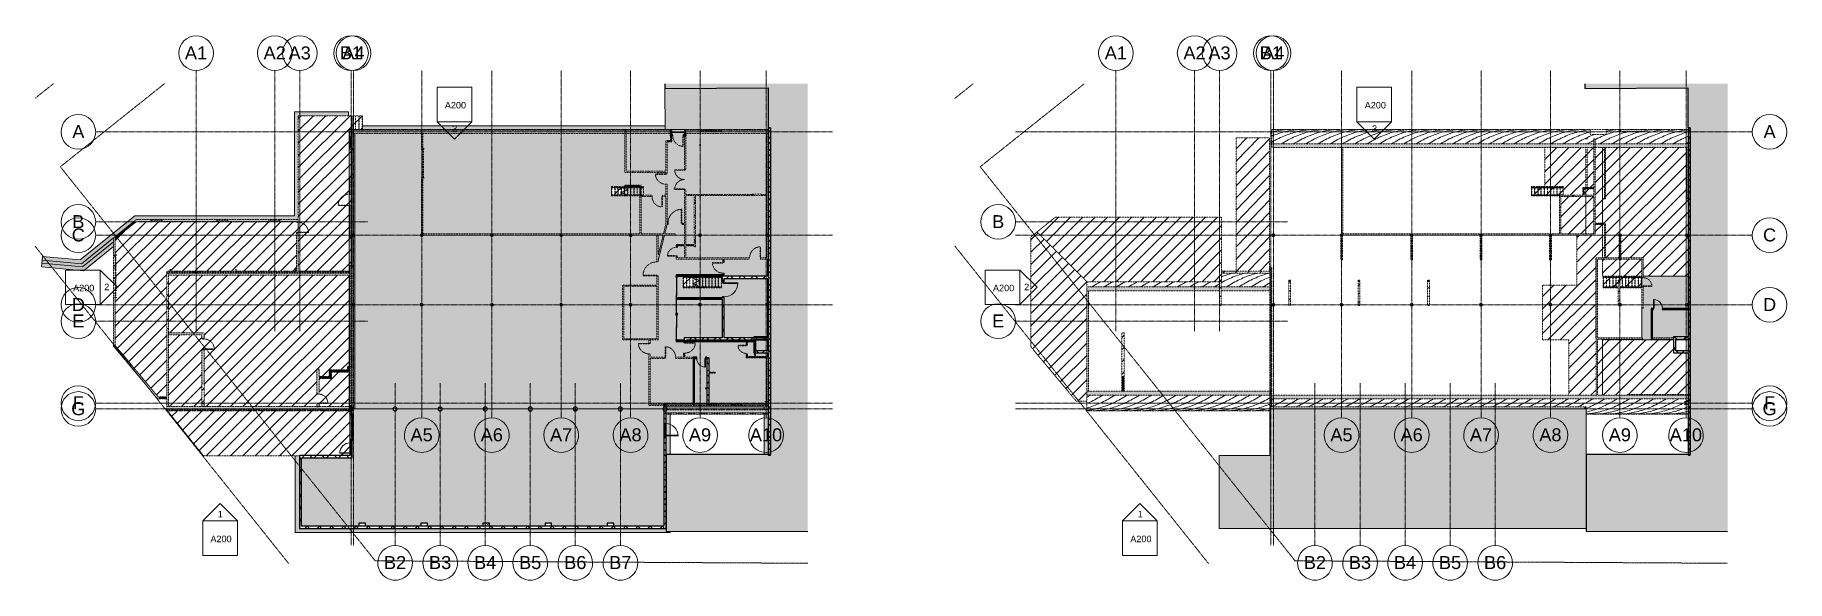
# Model space of a CAD drawing. Header units: inches. Extents: x -4124 to 1943, y 10204 to 12096.
import ezdxf

# ---------------------------------------------------------------- set-up
doc = ezdxf.new("R2010")
doc.units = ezdxf.units.IN
doc.header["$MEASUREMENT"] = 0
for name, pattern in [('Demolished', [0.1875, 0.125, -0.0625]), ('Double Dash 3_8_', [1, 0.375, -0.125, 0.125, -0.125, 0.125, -0.125]), ('Grid Line 1_2_', [0.875, 0.5, -0.125, 0.125, -0.125])]:
    doc.linetypes.add(name, pattern=pattern)
for name, color, linetype, lineweight in [('A-DETL-GENF-1', 10, 'Demolished', 9), ('A-DETL-MEDM-1', 10, 'Demolished', 9), ('A-DOOR-1', 173, 'Continuous', 9), ('A-DOOR-2', 10, 'Continuous', 9), ('A-DOOR-3', 153, 'Continuous', 13), ('A-DOOR-4', 163, 'Continuous', 25), ('A-DOOR-5', 10, 'Demolished', 9), ('A-DOOR-6', 1, 'Demolished', 15), ('A-DOOR-7', 20, 'Demolished', 9), ('A-DOOR-FRAM-1', 153, 'Continuous', 13), ('A-DOOR-FRAM-2', 1, 'Demolished', 15), ('A-FLOR-1', 173, 'Continuous', 9), ('A-FLOR-2', 20, 'Demolished', 9), ('A-FLOR-3', 10, 'Demolished', 9), ('A-FLOR-HRAL-1', 10, 'Demolished', 9), ('A-FLOR-HRAL-2', 20, 'Demolished', 9), ('A-FLOR-PATT-1', 50, 'Continuous', 9), ('A-GLAZ-1', 10, 'Demolished', 9), ('A-GLAZ-2', 1, 'Demolished', 15), ('A-ROOF-1', 8, 'Continuous', 9), ('A-ROOF-2', 10, 'Demolished', 9), ('A-ROOF-3', 1, 'Demolished', 15), ('A-ROOF-4', 50, 'Continuous', 9), ('A-ROOF-5', 173, 'Continuous', 9), ('A-ROOF-6', 10, 'Continuous', 9), ('A-ROOF-PATT-1', 20, 'Continuous', 9), ('A-ROOF-PATT-2', 20, 'Demolished', 9), ('A-WALL-1', 10, 'Continuous', 9), ('A-WALL-2', 8, 'Continuous', 9), ('A-WALL-3', 163, 'Continuous', 25), ('A-WALL-4', 173, 'Continuous', 9), ('A-WALL-5', 1, 'Demolished', 15), ('A-WALL-6', 10, 'Demolished', 9), ('A-WALL-7', 20, 'Continuous', 9), ('A-WALL-8', 50, 'Continuous', 9), ('A-WALL-9', 20, 'Demolished', 9), ('A-WALL-PATT-1', 7, 'Continuous', 9), ('A-WALL-PATT-2', 8, 'Continuous', 9), ('C-BLDG-PADS-1', 10, 'Continuous', 9), ('C-BLDG-PADS-2', 173, 'Continuous', 9), ('C-BLDG-PADS-3', 20, 'Demolished', 9), ('C-BLDG-PADS-4', 10, 'Demolished', 9), ('C-PROP-LINE', 91, 'Double Dash 3_8_', 13), ('G-ANNO-SYMB', 111, 'Continuous', 9), ('I-WALL-1', 8, 'Continuous', 9), ('I-WALL-2', 1, 'Demolished', 15), ('I-WALL-3', 163, 'Continuous', 25), ('I-WALL-4', 20, 'Demolished', 9), ('I-WALL-5', 10, 'Demolished', 9), ('I-WALL-6', 173, 'Continuous', 9), ('S-BEAM-1', 173, 'Continuous', 9), ('S-BEAM-2', 10, 'Continuous', 9), ('S-BEAM-3', 10, 'Demolished', 9), ('S-BEAM-4', 20, 'Demolished', 9), ('S-COLS-1', 254, 'Continuous', 9), ('S-COLS-2', 163, 'Continuous', 25), ('S-COLS-3', 8, 'Continuous', 9), ('S-COLS-4', 1, 'Demolished', 15), ('S-COLS-5', 10, 'Demolished', 9), ('S-COLS-6', 254, 'Demolished', 9), ('S-COLS-7', 9, 'Continuous', 9), ('S-FNDN-1', 10, 'Continuous', 9), ('S-FNDN-2', 50, 'Continuous', 9), ('S-FNDN-3', 173, 'Continuous', 9), ('S-GRID-1', 1, 'Grid Line 1_2_', 9), ('S-GRID-IDEN', 1, 'Continuous', 9), ('S-STRS-1', 20, 'Demolished', 9), ('S-STRS-2', 10, 'Demolished', 9), ('S-STRS-MBND-1', 10, 'Demolished', 9)]:
    doc.layers.add(name, color=color, linetype=linetype, lineweight=lineweight)
doc.styles.add('Arial', font='arial.ttf', dxfattribs={"height": 45})
doc.styles.add('Arial_1', font='arial.ttf', dxfattribs={"height": 22.5})
pattern_1 = [(45, (0, 0), (-21.2132, 21.2132), []), (135, (0, 0), (-21.2132, -21.2132), [])]
pattern_2 = [(50, (0, 0), (68.8574, -6.02404), [7.2, -79.2]), (355, (0, 0), (-13.3201, 72.2107), [5.76, -63.36]), (100.451, (5.74, -0.5), (55.53753, 66.1862), [6.119, -67.31]), (46.184, (0, 19.2), (102.45503, -15.8907), [10.8, -118.8]), (96.636, (8.54, 17.88), (89.7274, 93.5155), [9.179, -100.964]), (351.184, (0, 19.2), (89.7283, 93.5149), [8.64, -95.04]), (21, (9.6, 14.4), (57.30352, -38.65147), [7.2, -79.2]), (326, (9.6, 14.4), (23.3584, 69.61462), [5.76, -63.36]), (71.451, (14.375, 11.18), (80.66193, 30.96264), [6.119, -67.31]), (37.5, (0, 0), (1.167627, 31.957773), [3.168, -59.424, 3.168, -61.152, -63.6]), (37.5, (0, 0), (1.167627, 31.957773), [-126.912, 3.168, -60.432]), (7.5, (0, 0), (25.2549, 37.86335), [3.168, -33.504, 3.168, -57.984, -24.24]), (7.5, (0, 0), (25.2549, 37.86335), [-97.824, 3.168, -21.072]), (327.5, (-21.408, 0), (51.247365, -2.16529), [3.168, -20.832, 3.168, -71.712, -99.36]), (327.5, (-21.408, 0), (51.247365, -2.16529), [-98.88, 3.168, -96.192]), (317.5, (-31.01, 0), (55.98627, 9.60998), [3.168, -28.032, 3.168, -46.56, -70.56]), (317.5, (-31.01, 0), (55.98627, 9.60998), [-80.928, 3.168, -67.392])]
pattern_3 = [(359.137, (-11585.395, -38.321), (21.213218923, 0.319530762), [])]
pattern_4 = [(359.137, (-11585.395, -39.127), (21.213218923, 0.319530762), [])]
pattern_5 = [(359.137, (-11280.395, -39.127), (21.213218923, 0.319530762), [])]
pattern_6 = [(135, (10835.77, 3144.89), (-21.2132, -21.2132), [])]
pattern_7 = [(359.437, (-11193.875, -38.811), (21.213073511, 0.208569442), [])]
pattern_8 = [(315, (-11595.395, -1872.953), (21.2132, 21.2132), [])]
pattern_9 = [(0, (0, 0), (76.8, 19.2), [3.168, -54.432, 3.168, -54.432, -307.2]), (0, (0, 0), (76.8, 19.2), [-115.2, 3.168, -112.032, 3.168, -54.432, -134.4]), (0, (0, 0), (76.8, 19.2), [-288, 3.168, -35.232, 3.168, -92.832]), (120, (28.8, 9.6), (-55.027688, 56.91075), [3.168, -54.432, 3.168, -54.432, -307.2]), (120, (28.8, 9.6), (-55.027688, 56.91075), [-115.2, 3.168, -112.032, 3.168, -54.432, -134.4]), (120, (28.8, 9.6), (-55.027688, 56.91075), [-288, 3.168, -35.232, 3.168, -92.832]), (240, (38.4, 48), (-21.772312, -76.11075), [3.168, -54.432, 3.168, -54.432, -307.2]), (240, (38.4, 48), (-21.772312, -76.11075), [-115.2, 3.168, -112.032, 3.168, -54.432, -134.4]), (240, (38.4, 48), (-21.772312, -76.11075), [-288, 3.168, -35.232, 3.168, -92.832])]
pattern_10 = [(45, (0, 0), (-21.2132, 21.2132), [])]
pattern_11 = [(51.925, (-730.778, 0), (-16.61813, 21.213395), [])]
pattern_12 = [(51.925, (-747.71, 0), (-16.61813, 21.213395), [])]
pattern_13 = [(51.925, (-826.72, 0), (-16.61813, 21.213395), [])]
pattern_14 = [(51.925, (-843.655, 0), (-16.61813, 21.213395), [])]
pattern_15 = [(45, (3185.41, 0), (-21.2132, 21.2132), [])]
pattern_16 = [(51.925, (2501.375, 0), (-16.61813, 21.213395), [])]
pattern_17 = [(51.925, (-700.975, 0), (-16.61813, 21.213395), [])]
pattern_18 = [(51.925, (2405.431, 0), (-16.61813, 21.213395), [])]
pattern_19 = [(51.925, (-796.918, 0), (-16.61813, 21.213395), [])]
pattern_20 = [(35.264, (0, 5713.223), (-21.21295, 15.00037), [])]
pattern_21 = [(35.264, (0, 5717.198), (-21.21295, 15.00037), [])]
pattern_22 = [(35.264, (0, 5677.57), (-21.21295, 15.000375), [])]
pattern_23 = [(35.264, (0, 5568.672), (-7.07116, 24.999985), [])]
pattern_24 = [(35.264, (0, 5564.698), (-7.07116, 24.999985), [])]
pattern_25 = [(45, (3185.41, 0), (-21.2132, 21.2132), []), (135, (3185.41, 0), (-21.2132, -21.2132), [])]

msp = doc.modelspace()

# ---------------------------------------------------------------- texts
at = {"layer": 'G-ANNO-SYMB', "char_height": 22.5, "attachment_point": 1, "style": 'Arial_1'}
for s, insert, width in [('A200', (-2705, 11864.1), 89.385), ('A200', (480.4, 11864.1), 89.385), ('3', (-2679.6, 11782.9), 21.21), ('3', (505.8, 11782.9), 21.21), ('A200', (-3992.3, 11230.8), 89.385), ('2', (-3884.5, 11234.5), 21.21), ('A200', (-806.9, 11230.8), 89.385), ('2', (-699.1, 11234.5), 21.21), ('1', (-3491.3, 10447.4), 21.21), ('1', (-305.8, 10447.4), 21.21), ('A200', (-3516.7, 10361.3), 89.385), ('A200', (-331.3, 10361.3), 89.385)]:
    msp.add_mtext(s, dxfattribs=dict(at, insert=insert, width=width))
at = {"layer": 'S-GRID-IDEN', "char_height": 45, "attachment_point": 1, "style": 'Arial'}
for s, insert, width in [('A1', (-3605.2, 12056.6), 93.172), ('A2', (-3332.7, 12056.6), 93.172), ('A3', (-3246.2, 12056.6), 93.172), ('B1', (-3068.8, 12056.6), 93.172), ('A4', (-3060, 12056.6), 93.172), ('A1', (-419.8, 12056.6), 93.172), ('A2', (-147.3, 12056.6), 93.172), ('A3', (-60.8, 12056.6), 93.172), ('B1', (116.6, 12056.6), 93.172), ('A4', (125.5, 12056.6), 93.172), ('A', (-3995.2, 11783.8), 50.752), ('A', (1861.6, 11783.8), 50.752), ('B', (-3995.2, 11472), 50.752), ('B', (-809.8, 11472), 50.752), ('C', (-3997.1, 11425.8), 55.297), ('C', (1859.7, 11425.8), 55.297), ('D', (-3997.1, 11184.8), 55.297), ('D', (1859.7, 11184.8), 55.297), ('E', (-3995.2, 11128), 50.752), ('E', (-809.8, 11128), 50.752), ('G', (-3998.9, 10823.8), 59.842), ('F', (-3993.6, 10844.3), 46.965), ('G', (1857.9, 10823.8), 59.842), ('F', (1863.2, 10844.3), 46.965), ('A5', (-2823.9, 10733.4), 93.172), ('A6', (-2580.9, 10733.4), 93.172), ('A7', (-2340.9, 10733.4), 93.172), ('A8', (-2100.4, 10733.4), 93.172), ('A9', (-1859.9, 10733.4), 93.172), ('A10', (-1648.7, 10733.4), 135.592), ('A5', (361.5, 10733.4), 93.172), ('A6', (604.5, 10733.4), 93.172), ('A7', (844.5, 10733.4), 93.172), ('A8', (1085, 10733.4), 93.172), ('A9', (1325.5, 10733.4), 93.172), ('A10', (1536.7, 10733.4), 135.592), ('B2', (-2915.9, 10290.8), 93.172), ('B3', (-2759.9, 10290.8), 93.172), ('B4', (-2603.9, 10290.8), 93.172), ('B5', (-2447.9, 10290.8), 93.172), ('B6', (-2291.9, 10290.8), 93.172), ('B7', (-2135.9, 10290.8), 93.172), ('B2', (269.5, 10290.8), 93.172), ('B3', (425.5, 10290.8), 93.172), ('B4', (581.5, 10290.8), 93.172), ('B5', (737.5, 10290.8), 93.172), ('B6', (893.5, 10290.8), 93.172)]:
    msp.add_mtext(s, dxfattribs=dict(at, insert=insert, width=width))

# ---------------------------------------------------------------- blocks, each defined once
blk = doc.blocks.new('Door-Passage-Single-Flush - 36_ x 84_-1370570-DEMO PLAN - 1ST FLOOR')
at = {"layer": 'A-DOOR-2'}
h = blk.add_hatch(color=256, dxfattribs=at)
h.paths.add_polyline_path([(20, -3.0625), (20, 2.6875), (18, 2.6875), (18, 0.75), (17.375, 0.75), (17.375, -1.125), (18, -1.125), (18, -3.0625)], flags=0)
h.paths.add_polyline_path([(-17.375, -1.125), (-17.375, 0.75), (-18, 0.75), (-18, 2.6875), (-20, 2.6875), (-20, -3.0625), (-18, -3.0625), (-18, -1.125)], flags=0)
blk.add_hatch(color=256, dxfattribs=at).paths.add_polyline_path([(18, -3.0625), (16.25, -3.0625), (16.25, -39.0625), (18, -39.0625)], flags=0)
at = {"layer": 'A-DOOR-1'}
blk.add_arc((18, -3.0625), 36, 180, 270, dxfattribs=at)
at = {"layer": 'A-DOOR-3'}
for p, q in [((16.25, -3.0625), (18, -3.0625)), ((16.25, -39.0625), (16.25, -3.0625)), ((18, -39.0625), (16.25, -39.0625)), ((18, -3.0625), (18, -39.0625))]:
    blk.add_line(p, q, dxfattribs=at)
at = {"layer": 'A-DOOR-FRAM-1'}
for p, q in [((-20, 2.6875), (-18, 2.6875)), ((-20, -3.0625), (-20, 2.6875)), ((-18, 2.6875), (-18, 0.75)), ((-18, 0.75), (-17.375, 0.75)), ((-17.375, 0.75), (-17.375, -1.125)), ((17.375, 0.75), (18, 0.75)), ((17.375, -1.125), (17.375, 0.75)), ((18, 2.6875), (20, 2.6875)), ((18, 0.75), (18, 2.6875)), ((20, 2.6875), (20, -3.0625)), ((-18, -3.0625), (-20, -3.0625)), ((-18, -1.125), (-18, -3.0625)), ((-17.375, -1.125), (-18, -1.125)), ((18, -1.125), (17.375, -1.125)), ((18, -3.0625), (18, -1.125)), ((20, -3.0625), (18, -3.0625))]:
    blk.add_line(p, q, dxfattribs=at)
blk = doc.blocks.new('Door-Sectional_DesignersChoice_Amarr - 7_x8_-1261150-DEMO PLAN - 1ST FLOOR')
at = {"layer": 'A-DOOR-2'}
for points in [[(20.7, -39.3), (20.7, -40), (21.7, -40), (21.7, -39.3)], [(20.7, -42), (21.7, -42), (21.7, -40), (20.7, -40)], [(22, -37.9), (22, -38), (110, -37.9)], [(22, -38), (22, -39.8), (110, -39.8), (110, -38)], [(22, -39.8), (22, -39.9), (110, -39.8)], [(110.3, -39.3), (110.3, -40), (111.3, -40), (111.3, -39.3)], [(110.3, -42), (111.3, -42), (111.3, -40), (110.3, -40)]]:
    blk.add_hatch(color=256, dxfattribs=at).paths.add_polyline_path(points, flags=0)
at = {"layer": 'A-DOOR-1'}
for p, q in [((20.7, -40), (20.7, -39.3)), ((20.7, -39.3), (21.7, -39.3)), ((21.7, -39.3), (21.7, -40)), ((22, -38), (22, -37.9)), ((22, -37.9), (110, -37.9)), ((22, -39.8), (22, -38)), ((22, -38), (110, -38)), ((22, -39.9), (22, -39.8)), ((22, -39.8), (110, -39.8)), ((22, -39.9), (110, -39.9)), ((110, -37.9), (110, -38)), ((110, -38), (110, -39.8)), ((110, -39.8), (110, -39.9)), ((110.3, -40), (110.3, -39.3)), ((110.3, -39.3), (111.3, -39.3)), ((111.3, -39.3), (111.3, -40))]:
    blk.add_line(p, q, dxfattribs=at)
at = {"layer": 'A-DOOR-4'}
for p, q in [((21.7, -40), (20.7, -40)), ((20.7, -40), (20.7, -42)), ((20.7, -42), (21.7, -42)), ((21.7, -42), (21.7, -40)), ((111.3, -40), (110.3, -40)), ((110.3, -40), (110.3, -42)), ((110.3, -42), (111.3, -42)), ((111.3, -42), (111.3, -40))]:
    blk.add_line(p, q, dxfattribs=at)
blk = doc.blocks.new('Single-Flush - 36_ x 84_-1206268-DEMO PLAN - 1ST FLOOR')
at = {"layer": 'A-DOOR-5'}
blk.add_arc((18, 2.2), 36.1, 93.17885, 180, dxfattribs=at)
at = {"layer": 'A-DOOR-6'}
for p, q in [((16, 2.2), (16, 38.3)), ((18, 38.3), (16, 38.3)), ((18, 2.2), (16, 2.2)), ((18, 2.2), (18, 38.3))]:
    blk.add_line(p, q, dxfattribs=at)
blk = doc.blocks.new('Sliding-Single-Flush - 66_x90_-1216617-DEMO PLAN - 1ST FLOOR')
at = {"layer": 'A-DOOR-6'}
for p, q in [((8, 4.8), (8.7, 5.5)), ((8, 4.8), (8.7, 4.1)), ((32, 4.8), (8, 4.8)), ((32, 6.8), (32, 3.8)), ((100, 6.8), (32, 6.8)), ((100, 3.8), (32, 3.8)), ((100, 6.8), (100, 3.8))]:
    blk.add_line(p, q, dxfattribs=at)
blk = doc.blocks.new('Door-Sectional_Model2432_Comcl_Amarr - 8_-2_-1205297-DEMO PLAN - 1ST FLOOR')
at = {"layer": 'A-DOOR-7'}
h = blk.add_hatch(dxfattribs=at)
h.set_pattern_fill('FP_5', color=256, style=0, pattern_type=2)
h.set_pattern_definition(pattern_3)
h.paths.add_polyline_path([(14.7, -37.7), (14.7, -38.4), (15.7, -38.4), (15.7, -37.7)], flags=0)
h = blk.add_hatch(dxfattribs=at)
h.set_pattern_fill('FP_3', color=256, style=0, pattern_type=2)
h.set_pattern_definition([(315, (-11585.395, -2817.34), (21.2132, 21.2132), [])])
h.paths.add_polyline_path([(16, -38.3), (116, -38.3), (116, -36.4), (16, -36.4)], flags=0)
h = blk.add_hatch(dxfattribs=at)
h.set_pattern_fill('FP_4', color=256, style=0, pattern_type=2)
h.set_pattern_definition([(324.736, (-11585.395, -1475.81), (21.212953, 15.000375), [])])
h.paths.add_polyline_path([(16, -38.3), (16, -38.3), (116, -38.3)], flags=0)
h = blk.add_hatch(dxfattribs=at)
h.set_pattern_fill('FP_5', color=256, style=0, pattern_type=2)
h.set_pattern_definition(pattern_3)
h.paths.add_polyline_path([(116.3, -37.7), (116.3, -38.4), (117.3, -38.4), (117.3, -37.7)], flags=0)
at = {"layer": 'A-DOOR-5'}
for p, q in [((14.7, -38.4), (14.7, -37.7)), ((14.7, -37.7), (15.7, -37.7)), ((15.7, -37.7), (15.7, -38.4)), ((16, -36.4), (16, -36.3)), ((16, -36.3), (116, -36.3)), ((16, -38.3), (16, -36.4)), ((16, -36.4), (116, -36.4)), ((16, -38.3), (16, -38.3)), ((16, -38.3), (116, -38.3)), ((16, -38.3), (116, -38.3)), ((116, -36.3), (116, -36.4)), ((116, -36.4), (116, -38.3)), ((116, -38.3), (116, -38.3)), ((116.3, -38.4), (116.3, -37.7)), ((116.3, -37.7), (117.3, -37.7)), ((117.3, -37.7), (117.3, -38.4))]:
    blk.add_line(p, q, dxfattribs=at)
at = {"layer": 'A-DOOR-6'}
for p, q in [((15.7, -38.4), (14.7, -38.4)), ((14.7, -38.4), (14.7, -40.4)), ((14.7, -40.4), (15.7, -40.4)), ((15.7, -40.4), (15.7, -38.4)), ((117.3, -38.4), (116.3, -38.4)), ((116.3, -38.4), (116.3, -40.4)), ((116.3, -40.4), (117.3, -40.4)), ((117.3, -40.4), (117.3, -38.4))]:
    blk.add_line(p, q, dxfattribs=at)
blk = doc.blocks.new('Door-Sectional_DesignersChoice_Amarr - 8_x8_-1261090-DEMO PLAN - 1ST FLOOR')
at = {"layer": 'A-DOOR-7'}
h = blk.add_hatch(dxfattribs=at)
h.set_pattern_fill('FP_8', color=256, style=0, pattern_type=2)
h.set_pattern_definition(pattern_4)
h.paths.add_polyline_path([(14.7, -38.4), (14.7, -39.2), (15.7, -39.2), (15.7, -38.4)], flags=0)
h = blk.add_hatch(dxfattribs=at)
h.set_pattern_fill('FP_6', color=256, style=0, pattern_type=2)
h.set_pattern_definition([(315, (-11585.395, -3065.317), (21.2132, 21.2132), [])])
h.paths.add_polyline_path([(16, -39), (116, -39), (116, -37.2), (16, -37.2)], flags=0)
h = blk.add_hatch(dxfattribs=at)
h.set_pattern_fill('FP_7', color=256, style=0, pattern_type=2)
h.set_pattern_definition([(324.736, (-11585.395, -1600.173), (21.212953, 15.000375), [])])
h.paths.add_polyline_path([(16, -39), (16, -39.1), (116, -39)], flags=0)
h = blk.add_hatch(dxfattribs=at)
h.set_pattern_fill('FP_8', color=256, style=0, pattern_type=2)
h.set_pattern_definition(pattern_4)
h.paths.add_polyline_path([(116.3, -38.4), (116.3, -39.2), (117.3, -39.2), (117.3, -38.4)], flags=0)
at = {"layer": 'A-DOOR-5'}
for p, q in [((14.7, -39.2), (14.7, -38.4)), ((14.7, -38.4), (15.7, -38.4)), ((15.7, -38.4), (15.7, -39.2)), ((16, -37.2), (16, -37.1)), ((16, -37.1), (116, -37.1)), ((16, -39), (16, -37.2)), ((16, -37.2), (116, -37.2)), ((16, -39.1), (16, -39)), ((16, -39), (116, -39)), ((16, -39.1), (116, -39.1)), ((116, -37.1), (116, -37.2)), ((116, -37.2), (116, -39)), ((116, -39), (116, -39.1)), ((116.3, -39.2), (116.3, -38.4)), ((116.3, -38.4), (117.3, -38.4)), ((117.3, -38.4), (117.3, -39.2))]:
    blk.add_line(p, q, dxfattribs=at)
at = {"layer": 'A-DOOR-6'}
for p, q in [((15.7, -39.2), (14.7, -39.2)), ((14.7, -39.2), (14.7, -41.2)), ((14.7, -41.2), (15.7, -41.2)), ((15.7, -41.2), (15.7, -39.2)), ((117.3, -39.2), (116.3, -39.2)), ((116.3, -39.2), (116.3, -41.2)), ((116.3, -41.2), (117.3, -41.2)), ((117.3, -41.2), (117.3, -39.2))]:
    blk.add_line(p, q, dxfattribs=at)
blk = doc.blocks.new('Door-Passage-Single-Flush - 42_ x 84_-1370569-DEMO PLAN - 1ST FLOOR')
at = {"layer": 'A-DOOR-2'}
h = blk.add_hatch(color=256, dxfattribs=at)
h.paths.add_polyline_path([(23, -2.6875), (23, 3.0625), (21, 3.0625), (21, 1.125), (20.375, 1.125), (20.375, -0.75), (21, -0.75), (21, -2.6875)], flags=0)
h.paths.add_polyline_path([(-20.375, -0.75), (-20.375, 1.125), (-21, 1.125), (-21, 3.0625), (-23, 3.0625), (-23, -2.6875), (-21, -2.6875), (-21, -0.75)], flags=0)
blk.add_hatch(color=256, dxfattribs=at).paths.add_polyline_path([(21, 3.0625), (21, 45.0625), (19.25, 45.0625), (19.25, 3.0625)], flags=0)
at = {"layer": 'A-DOOR-1'}
blk.add_arc((21, 3.0625), 42, 90, 180, dxfattribs=at)
at = {"layer": 'A-DOOR-3'}
for p, q in [((21, 45.0625), (19.25, 45.0625)), ((19.25, 45.0625), (19.25, 3.0625)), ((19.25, 3.0625), (21, 3.0625)), ((21, 3.0625), (21, 45.0625))]:
    blk.add_line(p, q, dxfattribs=at)
at = {"layer": 'A-DOOR-FRAM-1'}
for p, q in [((-21, 3.0625), (-23, 3.0625)), ((-23, 3.0625), (-23, -2.6875)), ((-21, 1.125), (-21, 3.0625)), ((-20.375, 1.125), (-21, 1.125)), ((-20.375, -0.75), (-20.375, 1.125)), ((21, 1.125), (20.375, 1.125)), ((20.375, 1.125), (20.375, -0.75)), ((21, 3.0625), (21, 1.125)), ((23, 3.0625), (21, 3.0625)), ((23, -2.6875), (23, 3.0625)), ((-23, -2.6875), (-21, -2.6875)), ((-21, -2.6875), (-21, -0.75)), ((-21, -0.75), (-20.375, -0.75)), ((20.375, -0.75), (21, -0.75)), ((21, -0.75), (21, -2.6875)), ((21, -2.6875), (23, -2.6875))]:
    blk.add_line(p, q, dxfattribs=at)
blk = doc.blocks.new('Single-Flush - 48_ x 84_-1223698-DEMO PLAN - 1ST FLOOR')
at = {"layer": 'A-DOOR-5'}
blk.add_arc((24, -2.3), 48.1, 180, 267.61529, dxfattribs=at)
at = {"layer": 'A-DOOR-6'}
for p, q in [((22, -2.3), (22, -50.3)), ((24, -2.3), (22, -2.3)), ((24, -50.3), (22, -50.3)), ((24, -2.3), (24, -50.3))]:
    blk.add_line(p, q, dxfattribs=at)
blk = doc.blocks.new('Door-Sectional_DesignersChoice_Amarr - 8_x8_-V1-DEMO PLAN - 1ST FLOOR')
at = {"layer": 'A-DOOR-7'}
h = blk.add_hatch(dxfattribs=at)
h.set_pattern_fill('FP_11', color=256, style=0, pattern_type=2)
h.set_pattern_definition(pattern_5)
h.paths.add_polyline_path([(14.7, -38.4), (14.7, -39.2), (15.7, -39.2), (15.7, -38.4)], flags=0)
h = blk.add_hatch(dxfattribs=at)
h.set_pattern_fill('FP_9', color=256, style=0, pattern_type=2)
h.set_pattern_definition([(315, (-11280.395, -3065.317), (21.2132, 21.2132), [])])
h.paths.add_polyline_path([(16, -39), (116, -39), (116, -37.2), (16, -37.2)], flags=0)
h = blk.add_hatch(dxfattribs=at)
h.set_pattern_fill('FP_10', color=256, style=0, pattern_type=2)
h.set_pattern_definition([(324.736, (-11280.395, -1600.173), (21.212953, 15.000375), [])])
h.paths.add_polyline_path([(16, -39), (16, -39.1), (23.8, -39)], flags=0)
h = blk.add_hatch(dxfattribs=at)
h.set_pattern_fill('FP_11', color=256, style=0, pattern_type=2)
h.set_pattern_definition(pattern_5)
h.paths.add_polyline_path([(116.3, -38.4), (116.3, -39.2), (117.3, -39.2), (117.3, -38.4)], flags=0)
at = {"layer": 'A-DOOR-5'}
for p, q in [((14.7, -39.2), (14.7, -38.4)), ((14.7, -38.4), (15.7, -38.4)), ((15.7, -38.4), (15.7, -39.2)), ((16, -37.2), (16, -37.1)), ((16, -37.1), (116, -37.1)), ((16, -39), (16, -37.2)), ((16, -37.2), (116, -37.2)), ((16, -39.1), (16, -39)), ((16, -39), (116, -39)), ((16, -39.1), (116, -39.1)), ((116, -37.1), (116, -37.2)), ((116, -37.2), (116, -39)), ((116, -39), (116, -39.1)), ((116.3, -39.2), (116.3, -38.4)), ((116.3, -38.4), (117.3, -38.4)), ((117.3, -38.4), (117.3, -39.2))]:
    blk.add_line(p, q, dxfattribs=at)
at = {"layer": 'A-DOOR-6'}
for p, q in [((15.7, -39.2), (14.7, -39.2)), ((14.7, -39.2), (14.7, -41.2)), ((14.7, -41.2), (15.7, -41.2)), ((15.7, -41.2), (15.7, -39.2)), ((117.3, -39.2), (116.3, -39.2)), ((116.3, -39.2), (116.3, -41.2)), ((116.3, -41.2), (117.3, -41.2)), ((117.3, -41.2), (117.3, -39.2))]:
    blk.add_line(p, q, dxfattribs=at)
blk = doc.blocks.new('Single-Flush - 40_ x 84_-1209705-DEMO PLAN - 1ST FLOOR')
at = {"layer": 'A-DOOR-5'}
blk.add_arc((20, -3), 40.1, 180, 267.13878, dxfattribs=at)
at = {"layer": 'A-DOOR-6'}
for p, q in [((18, -3), (18, -43)), ((20, -3), (18, -3)), ((20, -43), (18, -43)), ((20, -3), (20, -43))]:
    blk.add_line(p, q, dxfattribs=at)
blk = doc.blocks.new('Door-Passage-Single-Flush - 32_ x 84_-1370571-DEMO PLAN - 1ST FLOOR')
at = {"layer": 'A-DOOR-7'}
h = blk.add_hatch(dxfattribs=at)
h.set_pattern_fill('FP_12', color=256, style=0, pattern_type=2)
h.set_pattern_definition(pattern_6)
h.paths.add_polyline_path([(18, -2.6875), (18, 3.0625), (16, 3.0625), (16, 1.125), (15.375, 1.125), (15.375, -0.75), (16, -0.75), (16, -2.6875)], flags=0)
h.paths.add_polyline_path([(-15.375, -0.75), (-15.375, 1.125), (-16, 1.125), (-16, 3.0625), (-18, 3.0625), (-18, -2.6875), (-16, -2.6875), (-16, -0.75)], flags=0)
h = blk.add_hatch(dxfattribs=at)
h.set_pattern_fill('FP_12', color=256, style=0, pattern_type=2)
h.set_pattern_definition(pattern_6)
h.paths.add_polyline_path([(16, 3.0625), (16, 35.0625), (14.25, 35.0625), (14.25, 3.0625)], flags=0)
at = {"layer": 'A-DOOR-5'}
blk.add_arc((16, 3.0625), 32, 90, 180, dxfattribs=at)
at = {"layer": 'A-DOOR-6'}
for p, q in [((16, 35.0625), (14.25, 35.0625)), ((14.25, 35.0625), (14.25, 3.0625)), ((14.25, 3.0625), (16, 3.0625)), ((16, 3.0625), (16, 35.0625))]:
    blk.add_line(p, q, dxfattribs=at)
at = {"layer": 'A-DOOR-FRAM-2'}
for p, q in [((-16, 3.0625), (-18, 3.0625)), ((-18, 3.0625), (-18, -2.6875)), ((-16, 1.125), (-16, 3.0625)), ((-15.375, 1.125), (-16, 1.125)), ((-15.375, -0.75), (-15.375, 1.125)), ((16, 1.125), (15.375, 1.125)), ((15.375, 1.125), (15.375, -0.75)), ((16, 3.0625), (16, 1.125)), ((18, 3.0625), (16, 3.0625)), ((18, -2.6875), (18, 3.0625)), ((-18, -2.6875), (-16, -2.6875)), ((-16, -2.6875), (-16, -0.75)), ((-16, -0.75), (-15.375, -0.75)), ((15.375, -0.75), (16, -0.75)), ((16, -0.75), (16, -2.6875)), ((16, -2.6875), (18, -2.6875))]:
    blk.add_line(p, q, dxfattribs=at)
blk = doc.blocks.new('Door-Opening - 71_ x 80_-1213450-DEMO PLAN - 1ST FLOOR')
at = {"layer": 'A-DOOR-7'}
h = blk.add_hatch(dxfattribs=at)
h.set_pattern_fill('FP_13', color=256, style=0, pattern_type=2)
h.set_pattern_definition([(315, (-10854.218, -3542.266), (21.2132, 21.2132), [])])
h.paths.add_polyline_path([(-35.8, -3.8), (35.2, -3.8), (35.2, 3.8), (-35.8, 3.8)], flags=0)
at = {"layer": 'A-DETL-GENF-1'}
for p, q in [((35.2, 3.8), (-35.8, 3.8)), ((-35.8, -3.8), (35.2, -3.8))]:
    blk.add_line(p, q, dxfattribs=at)
at = {"layer": 'A-DETL-MEDM-1'}
for p, q in [((-35.8, 3.8), (-35.8, -3.8)), ((35.2, -3.8), (35.2, 3.8))]:
    blk.add_line(p, q, dxfattribs=at)
blk = doc.blocks.new('Door-Passage-Single-Flush - 36_ x 84_-1370572-DEMO PLAN - 1ST FLOOR')
at = {"layer": 'A-DOOR-5'}
blk.add_arc((18, 3.0625), 36, 90, 180, dxfattribs=at)
at = {"layer": 'A-DOOR-6'}
for p, q in [((18, 39.0625), (16.25, 39.0625)), ((16.25, 39.0625), (16.25, 3.0625)), ((16.25, 3.0625), (18, 3.0625)), ((18, 3.0625), (18, 39.0625))]:
    blk.add_line(p, q, dxfattribs=at)
at = {"layer": 'A-DOOR-FRAM-2'}
for p, q in [((-18, 3.0625), (-20, 3.0625)), ((-20, 3.0625), (-20, -2.6875)), ((-18, 1.125), (-18, 3.0625)), ((-17.375, 1.125), (-18, 1.125)), ((-17.375, -0.75), (-17.375, 1.125)), ((18, 1.125), (17.375, 1.125)), ((17.375, 1.125), (17.375, -0.75)), ((18, 3.0625), (18, 1.125)), ((20, 3.0625), (18, 3.0625)), ((20, -2.6875), (20, 3.0625)), ((-20, -2.6875), (-18, -2.6875)), ((-18, -2.6875), (-18, -0.75)), ((-18, -0.75), (-17.375, -0.75)), ((17.375, -0.75), (18, -0.75)), ((18, -0.75), (18, -2.6875)), ((18, -2.6875), (20, -2.6875))]:
    blk.add_line(p, q, dxfattribs=at)
blk = doc.blocks.new('Door-Opening - 192_ x 98_-1214570-DEMO PLAN - 1ST FLOOR')
at = {"layer": 'A-DOOR-7'}
h = blk.add_hatch(dxfattribs=at)
h.set_pattern_fill('FP_14', color=256, style=0, pattern_type=2)
h.set_pattern_definition([(135, (11175.167, 3664.453), (-21.2132, -21.2132), [])])
h.paths.add_polyline_path([(95.7, 3), (-96.3, 3), (-96.3, -3), (95.7, -3)], flags=0)
at = {"layer": 'A-DETL-GENF-1'}
for p, q in [((95.7, 3), (-96.3, 3)), ((-96.3, -3), (95.7, -3))]:
    blk.add_line(p, q, dxfattribs=at)
at = {"layer": 'A-DETL-MEDM-1'}
for p, q in [((-96.3, 3), (-96.3, -3)), ((95.7, -3), (95.7, 3))]:
    blk.add_line(p, q, dxfattribs=at)
blk = doc.blocks.new('Door-Sectional_DesignersChoice_Amarr - 16_x8_-1264162-DEMO PLAN - 1ST FLOOR')
at = {"layer": 'A-DOOR-7'}
h = blk.add_hatch(dxfattribs=at)
h.set_pattern_fill('FP_18', color=256, style=0, pattern_type=2)
h.set_pattern_definition(pattern_7)
h.paths.add_polyline_path([(-8.3, -38.4), (-8.3, -38.9), (-7.3, -38.9), (-7.3, -38.4)], flags=0)
h = blk.add_hatch(dxfattribs=at)
h.set_pattern_fill('FP_15', color=256, style=0, pattern_type=2)
h.set_pattern_definition([(324.736, (-11193.875, -1888.348), (21.212953, 15.000375), [])])
h.paths.add_polyline_path([(-7, -37.1), (-7, -37.2), (139, -37.1)], flags=0)
h = blk.add_hatch(dxfattribs=at)
h.set_pattern_fill('FP_16', color=256, style=0, pattern_type=2)
h.set_pattern_definition([(315, (-11193.875, -3883.542), (21.2132, 21.2132), [])])
h.paths.add_polyline_path([(-7, -39), (139, -39), (139, -37.2), (-7, -37.2)], flags=0)
h = blk.add_hatch(dxfattribs=at)
h.set_pattern_fill('FP_17', color=256, style=0, pattern_type=2)
h.set_pattern_definition([(324.736, (-11193.875, -2033.285), (21.212953, 15.000375), [])])
h.paths.add_polyline_path([(-7, -39), (-7, -39.1), (139, -39)], flags=0)
h = blk.add_hatch(dxfattribs=at)
h.set_pattern_fill('FP_18', color=256, style=0, pattern_type=2)
h.set_pattern_definition(pattern_7)
h.paths.add_polyline_path([(139.3, -38.4), (139.3, -38.9), (140.3, -38.9), (140.3, -38.4)], flags=0)
at = {"layer": 'A-DOOR-5'}
for p, q in [((-8.3, -38.9), (-8.3, -38.4)), ((-8.3, -38.4), (-7.3, -38.4)), ((-7.3, -38.4), (-7.3, -38.9)), ((-7, -37.2), (-7, -37.1)), ((-7, -37.1), (139, -37.1)), ((-7, -39), (-7, -37.2)), ((-7, -37.2), (139, -37.2)), ((-7, -39.1), (-7, -39)), ((-7, -39), (139, -39)), ((-7, -39.1), (139, -39.1)), ((139, -37.1), (139, -37.2)), ((139, -37.2), (139, -39)), ((139, -39), (139, -39.1)), ((139.3, -38.9), (139.3, -38.4)), ((139.3, -38.4), (140.3, -38.4)), ((140.3, -38.4), (140.3, -38.9))]:
    blk.add_line(p, q, dxfattribs=at)
at = {"layer": 'A-DOOR-6'}
for p, q in [((-7.3, -38.9), (-8.3, -38.9)), ((-8.3, -38.9), (-8.3, -40.9)), ((-8.3, -40.9), (-7.3, -40.9)), ((-7.3, -40.9), (-7.3, -38.9)), ((140.3, -38.9), (139.3, -38.9)), ((139.3, -38.9), (139.3, -40.9)), ((139.3, -40.9), (140.3, -40.9)), ((140.3, -40.9), (140.3, -38.9))]:
    blk.add_line(p, q, dxfattribs=at)
blk = doc.blocks.new('Casement 3x3 with Trim - 40_ x 48_-1264164-DEMO PLAN - 1ST FLOOR')
at = {"layer": 'A-GLAZ-2'}
for p, q in [((-20, 3), (-19.25, 3)), ((-19.25, 0.5), (-19.25, 3)), ((-19.25, 2.25), (-19.25, 0.5)), ((-19.25, 2.25), (-17.5, 2.25)), ((-19.25, 0.5), (-17.5, 0.5)), ((-19.25, 0.5), (-18.75, 0.5)), ((-18.75, -3), (-18.75, 0.5)), ((-17.5, 2.25), (-17.5, 0.5)), ((-17.5, 1.375), (17.5, 1.375)), ((17.5, 2.25), (17.5, 0.5)), ((19.25, 2.25), (17.5, 2.25)), ((19.25, 0.5), (17.5, 0.5)), ((18.75, 0.5), (19.25, 0.5)), ((18.75, 0.5), (18.75, -3)), ((19.25, 0.5), (19.25, 3)), ((20, 3), (19.25, 3)), ((19.25, 2.25), (19.25, 0.5)), ((-18.75, -3), (-20, -3)), ((18.75, -3), (20, -3))]:
    blk.add_line(p, q, dxfattribs=at)
blk = doc.blocks.new('Door-Double-Flush_Panel - 68_ x 80_-1223014-DEMO PLAN - 1ST FLOOR')
at = {"layer": 'A-DOOR-7'}
h = blk.add_hatch(dxfattribs=at)
h.set_pattern_fill('FP_19', color=256, style=0, pattern_type=2)
h.set_pattern_definition(pattern_8)
h.paths.add_polyline_path([(-34, 36.25), (-34, 2.25), (-32, 2.25), (-32, 36.25)], flags=0)
h = blk.add_hatch(dxfattribs=at)
h.set_pattern_fill('FP_19', color=256, style=0, pattern_type=2)
h.set_pattern_definition(pattern_8)
h.paths.add_polyline_path([(32, 36.25), (32, 2.25), (34, 2.25), (34, 36.25)], flags=0)
at = {"layer": 'A-DOOR-5'}
for centre, start, end in [((-34, 2.25), 360, 90), ((34, 2.25), 90, 180)]:
    blk.add_arc(centre, 34, start, end, dxfattribs=at)
at = {"layer": 'A-DOOR-6'}
for p, q in [((-34, 2.25), (-34, 36.25)), ((-34, 36.25), (-32, 36.25)), ((-32, 2.25), (-34, 2.25)), ((-32, 36.25), (-32, 2.25)), ((34, 36.25), (32, 36.25)), ((32, 36.25), (32, 2.25)), ((32, 2.25), (34, 2.25)), ((34, 2.25), (34, 36.25))]:
    blk.add_line(p, q, dxfattribs=at)
blk = doc.blocks.new('Single-Flush - 48_ x 84_-1222680-DEMO PLAN - 1ST FLOOR')
at = {"layer": 'A-DOOR-5'}
blk.add_arc((24, 2.2), 48.1, 92.38471, 180, dxfattribs=at)
at = {"layer": 'A-DOOR-6'}
for p, q in [((22, 2.2), (22, 50.3)), ((24, 50.3), (22, 50.3)), ((24, 2.2), (22, 2.2)), ((24, 2.2), (24, 50.3))]:
    blk.add_line(p, q, dxfattribs=at)
blk = doc.blocks.new('Door-Interior-Double-Sliding-2_Panel-Wood - 125_ x 80_-1239573-DEMO PLAN - 1ST FLOOR')
at = {"layer": 'A-DOOR-2'}
h = blk.add_hatch(color=256, dxfattribs=at)
h.paths.add_polyline_path([(-65.25, -3.125), (-62.75, -3.125), (-62.75, -2.375), (-65.25, -2.375)], flags=0)
h.paths.add_polyline_path([(-65.25, 2.875), (-65.25, 2.125), (-62.75, 2.125), (-62.75, 2.875)], flags=0)
h.paths.add_polyline_path([(62.75, -2.375), (62.75, -3.125), (65.25, -3.125), (65.25, -2.375)], flags=0)
h.paths.add_polyline_path([(62.75, 2.125), (65.25, 2.125), (65.25, 2.875), (62.75, 2.875)], flags=0)
h = blk.add_hatch(color=256, dxfattribs=at)
h.paths.add_polyline_path([(-63.5, 2.125), (-63.5, -2.375), (-62.5, -2.375), (-62.5, 2.125)], flags=0)
h.paths.add_polyline_path([(62.5, 2.125), (62.5, -2.375), (63.5, -2.375), (63.5, 2.125)], flags=0)
for points in [[(-62.5, 2.125), (-62.5, 0.75), (1, 0.75), (1, 2.125)], [(-1, -0.625), (62.5, -0.625), (62.5, 0.75), (-1, 0.75)]]:
    blk.add_hatch(color=256, dxfattribs=at).paths.add_polyline_path(points, flags=0)
at = {"layer": 'A-DOOR-1'}
for p, q in [((-62.75, 2.875), (-65.25, 2.875)), ((-65.25, 2.875), (-65.25, 2.125)), ((-65.25, 2.125), (-62.75, 2.125)), ((-62.75, 2.125), (-62.75, 2.875)), ((65.25, 2.875), (62.75, 2.875)), ((62.75, 2.875), (62.75, 2.125)), ((62.75, 2.125), (65.25, 2.125)), ((65.25, 2.125), (65.25, 2.875)), ((-62.75, -2.375), (-65.25, -2.375)), ((-65.25, -2.375), (-65.25, -3.125)), ((-65.25, -3.125), (-62.75, -3.125)), ((-62.75, -3.125), (-62.75, -2.375)), ((65.25, -2.375), (62.75, -2.375)), ((62.75, -2.375), (62.75, -3.125)), ((62.75, -3.125), (65.25, -3.125)), ((65.25, -3.125), (65.25, -2.375))]:
    blk.add_line(p, q, dxfattribs=at)
at = {"layer": 'A-DOOR-3'}
for p, q in [((1, 2.125), (-62.5, 2.125)), ((-62.5, 2.125), (-62.5, 0.75)), ((-62.5, 0.75), (1, 0.75)), ((62.5, 0.75), (-1, 0.75)), ((-1, 0.75), (-1, -0.625)), ((1, 0.75), (1, 2.125)), ((62.5, -0.625), (62.5, 0.75)), ((-1, -0.625), (62.5, -0.625))]:
    blk.add_line(p, q, dxfattribs=at)
at = {"layer": 'A-DOOR-FRAM-1'}
for p, q in [((-62.5, 2.125), (-63.5, 2.125)), ((-63.5, 2.125), (-63.5, -2.375)), ((-62.5, -2.375), (-62.5, 2.125)), ((62.5, 2.125), (62.5, -2.375)), ((63.5, 2.125), (62.5, 2.125)), ((63.5, -2.375), (63.5, 2.125)), ((-63.5, -2.375), (-62.5, -2.375)), ((62.5, -2.375), (63.5, -2.375))]:
    blk.add_line(p, q, dxfattribs=at)
blk = doc.blocks.new('Single-Flush - 36_ x 84_-1224166-DEMO PLAN - 1ST FLOOR')
at = {"layer": 'A-DOOR-5'}
blk.add_arc((18, -2.3), 36.1, 180, 266.82115, dxfattribs=at)
at = {"layer": 'A-DOOR-6'}
for p, q in [((16, -2.3), (16, -38.3)), ((18, -2.3), (16, -2.3)), ((18, -38.3), (16, -38.3)), ((18, -2.3), (18, -38.3))]:
    blk.add_line(p, q, dxfattribs=at)
blk = doc.blocks.new('Single-Flush - 30_ x 80_-1225038-DEMO PLAN - 1ST FLOOR')
at = {"layer": 'A-DOOR-5'}
blk.add_arc((15, -2.25), 30.07, 180, 266.185925, dxfattribs=at)
at = {"layer": 'A-DOOR-6'}
for p, q in [((13, -2.25), (13, -32.25)), ((15, -2.25), (13, -2.25)), ((15, -32.25), (13, -32.25)), ((15, -2.25), (15, -32.25))]:
    blk.add_line(p, q, dxfattribs=at)
blk = doc.blocks.new('Single-Flush - 28_ x 80_-1225855-DEMO PLAN - 1ST FLOOR')
at = {"layer": 'A-DOOR-5'}
blk.add_arc((14, 2.2), 28.1, 94.08631, 180, dxfattribs=at)
at = {"layer": 'A-DOOR-6'}
for p, q in [((12, 2.2), (12, 30.2)), ((14, 30.2), (12, 30.2)), ((14, 2.2), (12, 2.2)), ((14, 2.2), (14, 30.2))]:
    blk.add_line(p, q, dxfattribs=at)
blk = doc.blocks.new('Door-Interior-Double-Sliding-2_Panel-Wood - 84_ x 80_-1239550-DEMO PLAN - 1ST FLOOR')
at = {"layer": 'A-DOOR-2'}
h = blk.add_hatch(color=256, dxfattribs=at)
h.paths.add_polyline_path([(-44.75, -2.375), (-44.75, -3.125), (-42.25, -3.125), (-42.25, -2.375)], flags=0)
h.paths.add_polyline_path([(-44.75, 2.875), (-44.75, 2.125), (-42.25, 2.125), (-42.25, 2.875)], flags=0)
h.paths.add_polyline_path([(42.25, -3.125), (44.75, -3.125), (44.75, -2.375), (42.25, -2.375)], flags=0)
h.paths.add_polyline_path([(42.25, 2.875), (42.25, 2.125), (44.75, 2.125), (44.75, 2.875)], flags=0)
h = blk.add_hatch(color=256, dxfattribs=at)
h.paths.add_polyline_path([(-43, -2.375), (-42, -2.375), (-42, 2.125), (-43, 2.125)], flags=0)
h.paths.add_polyline_path([(42, 2.125), (42, -2.375), (43, -2.375), (43, 2.125)], flags=0)
for points in [[(-42, 0.75), (1, 0.75), (1, 2.125), (-42, 2.125)], [(-1, -0.625), (42, -0.625), (42, 0.75), (-1, 0.75)]]:
    blk.add_hatch(color=256, dxfattribs=at).paths.add_polyline_path(points, flags=0)
at = {"layer": 'A-DOOR-1'}
for p, q in [((-42.25, 2.875), (-44.75, 2.875)), ((-44.75, 2.875), (-44.75, 2.125)), ((-44.75, 2.125), (-42.25, 2.125)), ((-42.25, 2.125), (-42.25, 2.875)), ((44.75, 2.875), (42.25, 2.875)), ((42.25, 2.875), (42.25, 2.125)), ((42.25, 2.125), (44.75, 2.125)), ((44.75, 2.125), (44.75, 2.875)), ((-42.25, -2.375), (-44.75, -2.375)), ((-44.75, -2.375), (-44.75, -3.125)), ((-44.75, -3.125), (-42.25, -3.125)), ((-42.25, -3.125), (-42.25, -2.375)), ((44.75, -2.375), (42.25, -2.375)), ((42.25, -2.375), (42.25, -3.125)), ((42.25, -3.125), (44.75, -3.125)), ((44.75, -3.125), (44.75, -2.375))]:
    blk.add_line(p, q, dxfattribs=at)
at = {"layer": 'A-DOOR-3'}
for p, q in [((1, 2.125), (-42, 2.125)), ((-42, 2.125), (-42, 0.75)), ((-42, 0.75), (1, 0.75)), ((42, 0.75), (-1, 0.75)), ((-1, 0.75), (-1, -0.625)), ((1, 0.75), (1, 2.125)), ((42, -0.625), (42, 0.75)), ((-1, -0.625), (42, -0.625))]:
    blk.add_line(p, q, dxfattribs=at)
at = {"layer": 'A-DOOR-FRAM-1'}
for p, q in [((-42, 2.125), (-43, 2.125)), ((-43, 2.125), (-43, -2.375)), ((-42, -2.375), (-42, 2.125)), ((42, 2.125), (42, -2.375)), ((43, 2.125), (42, 2.125)), ((43, -2.375), (43, 2.125)), ((-43, -2.375), (-42, -2.375)), ((42, -2.375), (43, -2.375))]:
    blk.add_line(p, q, dxfattribs=at)
blk = doc.blocks.new('Door-Opening - 36_ x 80_-1226060-DEMO PLAN - 1ST FLOOR')
at = {"layer": 'A-DOOR-7'}
h = blk.add_hatch(dxfattribs=at)
h.set_pattern_fill('FP_22', color=256, style=0, pattern_type=2)
h.set_pattern_definition([(225, (-1625.776, 11541.895), (21.2132, -21.2132), [])])
h.paths.add_polyline_path([(-18.3, 2.2), (-18.3, -2.3), (17.7, -2.3), (17.7, 2.2)], flags=0)
at = {"layer": 'A-DETL-GENF-1'}
for p, q in [((17.7, 2.2), (-18.3, 2.2)), ((-18.3, -2.3), (17.7, -2.3))]:
    blk.add_line(p, q, dxfattribs=at)
at = {"layer": 'A-DETL-MEDM-1'}
for p, q in [((-18.3, 2.2), (-18.3, -2.3)), ((17.7, -2.3), (17.7, 2.2))]:
    blk.add_line(p, q, dxfattribs=at)
blk = doc.blocks.new('Pipe-Column - Pipe3STD-1226867-DEMO PLAN - 1ST FLOOR')
at = {"layer": 'S-COLS-6'}
h = blk.add_hatch(color=256, dxfattribs=at)
h.paths.add_polyline_path([(0, -1.8), (0.9, -1.5), (1.5, -0.9), (1.7, 0), (1.5, 0.9), (0.9, 1.5), (0, 1.7), (-0.9, 1.5), (-1.5, 0.9), (-1.8, 0), (-1.5, -0.9), (-0.9, -1.5)], flags=0)
h.paths.add_polyline_path([(0, -1.5), (-0.8, -1.3), (-1.3, -0.8), (-1.5, 0), (-1.3, 0.8), (-0.8, 1.3), (0, 1.5), (0.8, 1.3), (1.3, 0.8), (1.5, 0), (1.3, -0.8), (0.8, -1.3)], flags=0)
at = {"layer": 'S-COLS-4'}
for radius, start, end in [(1.75, 360, 180), (1.53, 0, 180), (1.75, 180, 360), (1.53, 180, 0)]:
    blk.add_arc((0, 0), radius, start, end, dxfattribs=at)
blk = doc.blocks.new('Top Rail Type - Top Rail_Internal_-1228903-DEMO PLAN - 1ST FLOOR')
at = {"layer": 'A-FLOR-HRAL-1'}
for p, q in [((-1879.2, 11221.6), (-1879.2, 11223.6)), ((-1879.2, 11223.6), (-1875.1, 11223.6)), ((-1875.1, 11223.6), (-1875.1, 11221.6)), ((-1875.1, 11221.6), (-1879.2, 11221.6))]:
    blk.add_line(p, q, dxfattribs=at)
blk = doc.blocks.new('Top Rail Type - Top Rail_Internal_-V2-DEMO PLAN - 1ST FLOOR')
at = {"layer": 'A-FLOR-HRAL-2'}
h = blk.add_hatch(dxfattribs=at)
h.set_pattern_fill('FP_24', color=256, style=0, pattern_type=2)
h.set_pattern_definition(pattern_12)
h.paths.add_polyline_path([(-1875.1, 11221.6), (-1826.8, 11221.6), (-1827.7, 11223.6), (-1875.1, 11223.6)], flags=0)
at = {"layer": 'A-FLOR-HRAL-1'}
for p, q in [((-1879.2, 11223.6), (-1879.2, 11221.6)), ((-1879.2, 11223.6), (-1827.7, 11223.6)), ((-1826.8, 11221.6), (-1827.7, 11223.6)), ((-1827.7, 11223.6), (-1747.2, 11223.6)), ((-1747.2, 11223.6), (-1747.2, 11221.6)), ((-1879.2, 11221.6), (-1826.8, 11221.6)), ((-1826.8, 11221.6), (-1747.2, 11221.6))]:
    blk.add_line(p, q, dxfattribs=at)
blk = doc.blocks.new('Top Rail Type - Top Rail_Internal_-1228914-DEMO PLAN - 1ST FLOOR')
at = {"layer": 'A-FLOR-HRAL-1'}
for p, q in [((-1879.2, 11255.6), (-1879.2, 11257.6)), ((-1879.2, 11257.6), (-1875.1, 11257.6)), ((-1875.1, 11255.6), (-1879.2, 11255.6)), ((-1875.1, 11257.6), (-1875.1, 11255.6))]:
    blk.add_line(p, q, dxfattribs=at)
blk = doc.blocks.new('Top Rail Type - Top Rail_Internal_-V3-DEMO PLAN - 1ST FLOOR')
at = {"layer": 'A-FLOR-HRAL-2'}
h = blk.add_hatch(dxfattribs=at)
h.set_pattern_fill('FP_24', color=256, style=0, pattern_type=2)
h.set_pattern_definition(pattern_12)
h.paths.add_polyline_path([(-1875.1, 11255.6), (-1842.7, 11255.6), (-1843.6, 11257.6), (-1875.1, 11257.6)], flags=0)
at = {"layer": 'A-FLOR-HRAL-1'}
for p, q in [((-1879.2, 11257.6), (-1879.2, 11255.6)), ((-1879.2, 11257.6), (-1843.6, 11257.6)), ((-1879.2, 11255.6), (-1842.7, 11255.6)), ((-1842.7, 11255.6), (-1843.6, 11257.6)), ((-1843.6, 11257.6), (-1747.2, 11257.6)), ((-1842.7, 11255.6), (-1747.2, 11255.6)), ((-1747.2, 11257.6), (-1747.2, 11255.6))]:
    blk.add_line(p, q, dxfattribs=at)
blk = doc.blocks.new('Door-Passage-Single-Flush - 48_ x 84_-1370574-DEMO PLAN - 1ST FLOOR')
at = {"layer": 'A-DOOR-2'}
h = blk.add_hatch(color=256, dxfattribs=at)
h.paths.add_polyline_path([(-26, 2.6875), (-26, -3.0625), (-24, -3.0625), (-24, -1.125), (-23.375, -1.125), (-23.375, 0.75), (-24, 0.75), (-24, 2.6875)], flags=0)
h.paths.add_polyline_path([(23.375, 0.75), (23.375, -1.125), (24, -1.125), (24, -3.0625), (26, -3.0625), (26, 2.6875), (24, 2.6875), (24, 0.75)], flags=0)
blk.add_hatch(color=256, dxfattribs=at).paths.add_polyline_path([(22.25, -3.0625), (22.25, -51.0625), (24, -51.0625), (24, -3.0625), (22.9836, -3.0625)], flags=0)
at = {"layer": 'A-DOOR-1'}
blk.add_arc((24, -3.0625), 48, 180, 270, dxfattribs=at)
at = {"layer": 'A-DOOR-3'}
for p, q in [((22.25, -3.0625), (24, -3.0625)), ((22.25, -51.0625), (22.25, -3.0625)), ((24, -51.0625), (22.25, -51.0625)), ((24, -3.0625), (24, -51.0625))]:
    blk.add_line(p, q, dxfattribs=at)
at = {"layer": 'A-DOOR-FRAM-1'}
for p, q in [((-26, 2.6875), (-24, 2.6875)), ((-26, -3.0625), (-26, 2.6875)), ((-24, 2.6875), (-24, 0.75)), ((-24, 0.75), (-23.375, 0.75)), ((-23.375, 0.75), (-23.375, -1.125)), ((23.375, 0.75), (24, 0.75)), ((23.375, -1.125), (23.375, 0.75)), ((24, 2.6875), (26, 2.6875)), ((24, 0.75), (24, 2.6875)), ((26, 2.6875), (26, -3.0625)), ((-24, -3.0625), (-26, -3.0625)), ((-24, -1.125), (-24, -3.0625)), ((-23.375, -1.125), (-24, -1.125)), ((24, -1.125), (23.375, -1.125)), ((24, -3.0625), (24, -1.125)), ((26, -3.0625), (24, -3.0625))]:
    blk.add_line(p, q, dxfattribs=at)
blk = doc.blocks.new('Single-Flush - 38_ x 84_-1240606-DEMO PLAN - 1ST FLOOR')
at = {"layer": 'A-DOOR-5'}
blk.add_arc((19, 2.2), 38.1, 93.01168, 180, dxfattribs=at)
at = {"layer": 'A-DOOR-6'}
for p, q in [((17, 2.2), (17, 40.3)), ((19, 40.3), (17, 40.3)), ((19, 2.2), (17, 2.2)), ((19, 2.2), (19, 40.3))]:
    blk.add_line(p, q, dxfattribs=at)
blk = doc.blocks.new('Top Rail Type - Top Rail_Internal_-1229845-DEMO PLAN - 1ST FLOOR')
at = {"layer": 'A-FLOR-HRAL-1'}
for p, q in [((-2127.6, 11540.9), (-2127.6, 11542.9)), ((-2127.6, 11542.9), (-2123.4, 11542.9)), ((-2123.4, 11540.9), (-2127.6, 11540.9)), ((-2123.4, 11542.9), (-2123.4, 11540.9))]:
    blk.add_line(p, q, dxfattribs=at)
blk = doc.blocks.new('Top Rail Type - Top Rail_Internal_-V4-DEMO PLAN - 1ST FLOOR')
at = {"layer": 'A-FLOR-HRAL-2'}
h = blk.add_hatch(dxfattribs=at)
h.set_pattern_fill('FP_27', color=256, style=0, pattern_type=2)
h.set_pattern_definition(pattern_14)
h.paths.add_polyline_path([(-2123.4, 11540.9), (-2077, 11540.9), (-2078, 11542.9), (-2123.4, 11542.9)], flags=0)
at = {"layer": 'A-FLOR-HRAL-1'}
for p, q in [((-2127.6, 11542.9), (-2127.6, 11540.9)), ((-2127.6, 11542.9), (-2078, 11542.9)), ((-2127.6, 11540.9), (-2077, 11540.9)), ((-2077, 11540.9), (-2078, 11542.9)), ((-2078, 11542.9), (-2017.6, 11542.9)), ((-2077, 11540.9), (-2017.6, 11540.9)), ((-2017.6, 11542.9), (-2017.6, 11540.9))]:
    blk.add_line(p, q, dxfattribs=at)
blk = doc.blocks.new('Top Rail Type - Top Rail_Internal_-1229856-DEMO PLAN - 1ST FLOOR')
at = {"layer": 'A-FLOR-HRAL-1'}
for p, q in [((-2127.6, 11566.9), (-2127.6, 11568.9)), ((-2127.6, 11568.9), (-2123.4, 11568.9)), ((-2123.4, 11566.9), (-2127.6, 11566.9)), ((-2123.4, 11568.9), (-2123.4, 11566.9))]:
    blk.add_line(p, q, dxfattribs=at)
blk = doc.blocks.new('Top Rail Type - Top Rail_Internal_-V5-DEMO PLAN - 1ST FLOOR')
at = {"layer": 'A-FLOR-HRAL-2'}
h = blk.add_hatch(dxfattribs=at)
h.set_pattern_fill('FP_27', color=256, style=0, pattern_type=2)
h.set_pattern_definition(pattern_14)
h.paths.add_polyline_path([(-2123.4, 11566.9), (-2089.2, 11566.9), (-2090.1, 11568.9), (-2123.4, 11568.9)], flags=0)
at = {"layer": 'A-FLOR-HRAL-1'}
for p, q in [((-2127.6, 11568.9), (-2127.6, 11566.9)), ((-2127.6, 11568.9), (-2090.1, 11568.9)), ((-2127.6, 11566.9), (-2089.2, 11566.9)), ((-2089.2, 11566.9), (-2090.1, 11568.9)), ((-2090.1, 11568.9), (-2017.6, 11568.9)), ((-2089.2, 11566.9), (-2017.6, 11566.9)), ((-2017.6, 11568.9), (-2017.6, 11566.9))]:
    blk.add_line(p, q, dxfattribs=at)
blk = doc.blocks.new('Double Hung - 38_ x 50_-1239704-DEMO PLAN - 1ST FLOOR')
at = {"layer": 'A-GLAZ-2'}
for p, q in [((-16.75, 2.25), (-18, 2.25)), ((-17.25, 2), (-15.5, 2)), ((-17.25, 0.25), (-17.25, 2)), ((-17.25, 2), (-16.75, 2)), ((-17.25, 2), (-17.25, -2.25)), ((-17.25, 0.25), (-15.5, 0.25)), ((-16.75, 2.25), (-16.75, 2)), ((-15.5, 0.25), (-15.5, 2)), ((-15.5, 1.125), (15.5, 1.125)), ((15.5, 0.25), (15.5, 2)), ((17.25, 2), (15.5, 2)), ((17.25, 0.25), (15.5, 0.25)), ((16.75, 2.25), (18, 2.25)), ((16.75, 2), (16.75, 2.25)), ((16.75, 2), (17.25, 2)), ((17.25, 0.25), (17.25, 2)), ((17.25, 2), (17.25, -2.25)), ((-18, -2.25), (-17.25, -2.25)), ((18, -2.25), (17.25, -2.25))]:
    blk.add_line(p, q, dxfattribs=at)
blk = doc.blocks.new('Door-Opening - 28_ x 80_-1232152-DEMO PLAN - 1ST FLOOR')
at = {"layer": 'A-DETL-GENF-1'}
for p, q in [((13.7, 2.2), (-14.3, 2.2)), ((-14.3, -2.3), (13.7, -2.3))]:
    blk.add_line(p, q, dxfattribs=at)
at = {"layer": 'A-DETL-MEDM-1'}
for p, q in [((-14.3, 2.2), (-14.3, -2.3)), ((13.7, -2.3), (13.7, 2.2))]:
    blk.add_line(p, q, dxfattribs=at)
blk = doc.blocks.new('Door-Passage-Single-Flush - 36_ x 84_-1370573-DEMO PLAN - 1ST FLOOR')
at = {"layer": 'A-DOOR-7'}
h = blk.add_hatch(dxfattribs=at)
h.set_pattern_fill('FP_28', color=256, style=0, pattern_type=2)
h.set_pattern_definition([(135, (11429.52, 3215.703), (-21.2132, -21.2132), [])])
h.paths.add_polyline_path([(18, 2.25), (18, 38.25), (16.25, 38.25), (16.25, 2.25)], flags=0)
at = {"layer": 'A-DOOR-5'}
blk.add_arc((18, 2.25), 36, 90, 180, dxfattribs=at)
at = {"layer": 'A-DOOR-6'}
for p, q in [((18, 38.25), (16.25, 38.25)), ((16.25, 38.25), (16.25, 2.25)), ((16.25, 2.25), (18, 2.25)), ((18, 2.25), (18, 38.25))]:
    blk.add_line(p, q, dxfattribs=at)
at = {"layer": 'A-DOOR-FRAM-2'}
for p, q in [((-18, 2.25), (-20, 2.25)), ((-20, 2.25), (-20, -3.5)), ((-18, 0.3125), (-18, 2.25)), ((-17.375, 0.3125), (-18, 0.3125)), ((-17.375, -1.5625), (-17.375, 0.3125)), ((18, 0.3125), (17.375, 0.3125)), ((17.375, 0.3125), (17.375, -1.5625)), ((18, 2.25), (18, 0.3125)), ((20, 2.25), (18, 2.25)), ((20, -3.5), (20, 2.25)), ((-20, -3.5), (-18, -3.5)), ((-18, -3.5), (-18, -1.5625)), ((-18, -1.5625), (-17.375, -1.5625)), ((17.375, -1.5625), (18, -1.5625)), ((18, -1.5625), (18, -3.5)), ((18, -3.5), (20, -3.5))]:
    blk.add_line(p, q, dxfattribs=at)
blk = doc.blocks.new('W-Wide Flange-Column - W6X12-1237110-DEMO PLAN - 1ST FLOOR')
at = {"layer": 'S-COLS-6'}
blk.add_hatch(color=256, dxfattribs=at).paths.add_polyline_path([(-2, -3), (2, -3), (2, -2.7), (0.6, -2.7), (0.3, -2.6), (0.1, -2.3), (0.1, 2.3), (0.3, 2.6), (0.6, 2.7), (2, 2.7), (2, 3), (-2, 3), (-2, 2.7), (-0.6, 2.7), (-0.3, 2.6), (-0.1, 2.3), (-0.1, -2.3), (-0.3, -2.6), (-0.6, -2.7), (-2, -2.7)], flags=0)
at = {"layer": 'S-COLS-4'}
for p, q in [((2, 3), (-2, 3)), ((-2, 3), (-2, 2.7)), ((-2, 2.7), (-0.6, 2.7)), ((-0.1, 2.3), (-0.1, -2.3)), ((0.1, -2.3), (0.1, 2.3)), ((0.6, 2.7), (2, 2.7)), ((2, 2.7), (2, 3)), ((-0.6, -2.7), (-2, -2.7)), ((-2, -2.7), (-2, -3)), ((-2, -3), (2, -3)), ((2, -2.7), (0.6, -2.7)), ((2, -3), (2, -2.7))]:
    blk.add_line(p, q, dxfattribs=at)
for centre, start, end in [((-0.6, 2.3), 0, 90), ((0.6, 2.3), 90, 180), ((-0.6, -2.3), 270, 0), ((0.6, -2.3), 180, 270)]:
    blk.add_arc(centre, 0.47, start, end, dxfattribs=at)
blk = doc.blocks.new('Door-Opening - 36_ x 80_-V6-DEMO PLAN - 1ST FLOOR')
at = {"layer": 'A-DOOR-7'}
h = blk.add_hatch(dxfattribs=at)
h.set_pattern_fill('FP_29', color=256, style=0, pattern_type=2)
h.set_pattern_definition([(225, (-2057.026, 11227.645), (21.2132, -21.2132), [])])
h.paths.add_polyline_path([(17.7, 2.2), (-18.3, 2.2), (-18.3, -2.3), (17.7, -2.3)], flags=0)
at = {"layer": 'A-DETL-GENF-1'}
for p, q in [((17.7, 2.2), (-18.3, 2.2)), ((-18.3, -2.3), (17.7, -2.3))]:
    blk.add_line(p, q, dxfattribs=at)
at = {"layer": 'A-DETL-MEDM-1'}
for p, q in [((-18.3, 2.2), (-18.3, -2.3)), ((17.7, -2.3), (17.7, 2.2))]:
    blk.add_line(p, q, dxfattribs=at)
blk = doc.blocks.new('Door-Opening - 144_ x 80_-1240556-DEMO PLAN - 1ST FLOOR')
at = {"layer": 'A-DOOR-7'}
h = blk.add_hatch(dxfattribs=at)
h.set_pattern_fill('FP_30', color=256, style=0, pattern_type=2)
h.set_pattern_definition([(135, (11451.573, 1839.203), (-21.2132, -21.2132), [])])
h.paths.add_polyline_path([(71.7, 2.2), (-72.3, 2.2), (-72.3, -2.3), (71.7, -2.3)], flags=0)
at = {"layer": 'A-DETL-GENF-1'}
for p, q in [((71.7, 2.2), (-72.3, 2.2)), ((-72.3, -2.3), (71.7, -2.3))]:
    blk.add_line(p, q, dxfattribs=at)
at = {"layer": 'A-DETL-MEDM-1'}
for p, q in [((-72.3, 2.2), (-72.3, -2.3)), ((71.7, -2.3), (71.7, 2.2))]:
    blk.add_line(p, q, dxfattribs=at)
blk = doc.blocks.new('HSS-Hollow Structural Section-Column - HSS8X8X1_4-1247569-DEMO PLAN - 1ST FLOOR')
at = {"layer": 'S-COLS-6'}
h = blk.add_hatch(color=256, dxfattribs=at)
h.paths.add_polyline_path([(3.5, -4), (3.9, -3.9), (4, -3.5), (3.7, -3.7)], flags=0)
h.paths.add_polyline_path([(-3.5, -4), (3.5, -4), (3.5, -3.8), (-3.5, -3.8)], flags=0)
h.paths.add_polyline_path([(-3.5, -4), (-3.7, -3.7), (-4, -3.5), (-3.9, -3.9)], flags=0)
h.paths.add_polyline_path([(4, 3.5), (3.9, 3.9), (3.5, 4), (3.7, 3.7)], flags=0)
h.paths.add_polyline_path([(3.8, -3.5), (4, -3.5), (4, 3.5), (3.8, 3.5)], flags=0)
h.paths.add_polyline_path([(-4, 3.5), (-3.7, 3.7), (-3.5, 4), (-3.9, 3.9)], flags=0)
h.paths.add_polyline_path([(-3.8, -3.5), (-3.8, 3.5), (-4, 3.5), (-4, -3.5)], flags=0)
h.paths.add_polyline_path([(3.5, 3.8), (3.5, 4), (-3.5, 4), (-3.5, 3.8)], flags=0)
at = {"layer": 'S-COLS-4'}
for p, q in [((-4, 3.5), (-4, -3.5)), ((-3.8, -3.5), (-3.8, 3.5)), ((3.5, 4), (-3.5, 4)), ((-3.5, 3.8), (3.5, 3.8)), ((3.8, 3.5), (3.8, -3.5)), ((4, -3.5), (4, 3.5)), ((3.5, -3.8), (-3.5, -3.8)), ((-3.5, -4), (3.5, -4))]:
    blk.add_line(p, q, dxfattribs=at)
for centre, radius, start, end in [((-3.5, 3.5), 0.466, 90, 180), ((-3.5, 3.5), 0.233, 90, 180), ((3.5, 3.5), 0.466, 360, 90), ((3.5, 3.5), 0.233, 0, 90), ((-3.5, -3.5), 0.466, 180, 270), ((-3.5, -3.5), 0.233, 180, 270), ((3.5, -3.5), 0.233, 270, 0), ((3.5, -3.5), 0.466, 270, 360)]:
    blk.add_arc(centre, radius, start, end, dxfattribs=at)
blk = doc.blocks.new('FP_7-DEMO PLAN - 1ST FLOOR')
at = {"layer": 'A-ROOF-2'}
for p, q in [((-3656.4, 11278.1), (-3667.5, 11278.1)), ((-3428.4, 11278.1), (-3656, 11278.1)), ((-3222.4, 11278.1), (-3428, 11278.1)), ((-3218.5, 11278.1), (-3222, 11278.1)), ((-3034.6, 11278.1), (-3212.5, 11278.1))]:
    blk.add_line(p, q, dxfattribs=at)
at = {"layer": 'A-ROOF-PATT-1'}
for p, q in [((-3640.7, 11278.2), (-3635.3, 11278)), ((-3635.3, 11278), (-3630, 11277.8)), ((-3630, 11277.8), (-3626.7, 11277.5)), ((-3598.3, 11278.2), (-3592.9, 11278)), ((-3592.9, 11278), (-3587.5, 11277.8)), ((-3587.5, 11277.8), (-3584.3, 11277.5)), ((-3555.8, 11278.2), (-3550.5, 11278)), ((-3550.5, 11278), (-3545.1, 11277.8)), ((-3545.1, 11277.8), (-3541.9, 11277.5)), ((-3513.4, 11278.2), (-3508, 11278)), ((-3508, 11278), (-3502.7, 11277.8)), ((-3502.7, 11277.8), (-3499.4, 11277.5)), ((-3471, 11278.2), (-3465.6, 11278)), ((-3465.6, 11278), (-3460.3, 11277.8)), ((-3460.3, 11277.8), (-3457, 11277.5)), ((-3428.5, 11278.2), (-3428.3, 11278.2)), ((-3428.1, 11278.2), (-3423.2, 11278)), ((-3423.2, 11278), (-3417.8, 11277.8)), ((-3417.8, 11277.8), (-3414.6, 11277.5)), ((-3386.1, 11278.2), (-3380.8, 11278)), ((-3380.8, 11278), (-3375.4, 11277.8)), ((-3375.4, 11277.8), (-3372.2, 11277.5)), ((-3343.7, 11278.2), (-3338.3, 11278)), ((-3338.3, 11278), (-3333, 11277.8)), ((-3333, 11277.8), (-3329.7, 11277.5)), ((-3301.3, 11278.2), (-3295.9, 11278)), ((-3295.9, 11278), (-3290.6, 11277.8)), ((-3290.6, 11277.8), (-3287.3, 11277.5)), ((-3258.8, 11278.2), (-3253.5, 11278)), ((-3253.5, 11278), (-3248.1, 11277.8)), ((-3248.1, 11277.8), (-3244.9, 11277.5)), ((-3212.5, 11278.1), (-3211.1, 11278)), ((-3211.1, 11278), (-3205.7, 11277.8)), ((-3205.7, 11277.8), (-3202.4, 11277.5)), ((-3174, 11278.2), (-3168.6, 11278)), ((-3168.6, 11278), (-3163.3, 11277.8)), ((-3163.3, 11277.8), (-3160, 11277.5)), ((-3131.6, 11278.2), (-3126.2, 11278)), ((-3126.2, 11278), (-3120.8, 11277.8)), ((-3120.8, 11277.8), (-3117.6, 11277.5)), ((-3089.1, 11278.2), (-3083.8, 11278)), ((-3083.8, 11278), (-3078.4, 11277.8)), ((-3078.4, 11277.8), (-3075.2, 11277.5)), ((-3045.6, 11278.2), (-3039.7, 11278)), ((-3039.7, 11278), (-3034.6, 11277.7))]:
    blk.add_line(p, q, dxfattribs=at)
blk = doc.blocks.new('FP_8-DEMO PLAN - 1ST FLOOR')
at = {"layer": 'A-ROOF-2'}
blk.add_line((-3667.5, 10794.1), (-3033.8, 10794.1), dxfattribs=at)
at = {"layer": 'A-ROOF-PATT-1'}
for p, q in [((-3667.5, 10794.8), (-3662.5, 10794.4)), ((-3662.5, 10794.4), (-3657.6, 10794.2)), ((-3657.6, 10794.2), (-3652.7, 10794.1)), ((-3648.6, 10797.7), (-3643.2, 10796.8)), ((-3643.2, 10796.8), (-3637.9, 10796.1)), ((-3637.9, 10796.1), (-3632.5, 10795.4)), ((-3632.5, 10795.4), (-3627.2, 10794.9)), ((-3627.2, 10794.9), (-3621.8, 10794.5)), ((-3621.8, 10794.5), (-3616.4, 10794.2)), ((-3616.4, 10794.2), (-3611.1, 10794.1)), ((-3606.2, 10797.7), (-3600.8, 10796.8)), ((-3600.8, 10796.8), (-3595.4, 10796.1)), ((-3595.4, 10796.1), (-3590.1, 10795.4)), ((-3590.1, 10795.4), (-3584.7, 10794.9)), ((-3584.7, 10794.9), (-3579.4, 10794.5)), ((-3579.4, 10794.5), (-3574, 10794.2)), ((-3574, 10794.2), (-3568.7, 10794.1)), ((-3563.7, 10797.7), (-3558.4, 10796.8)), ((-3558.4, 10796.8), (-3553, 10796.1)), ((-3553, 10796.1), (-3547.7, 10795.4)), ((-3547.7, 10795.4), (-3542.3, 10794.9)), ((-3542.3, 10794.9), (-3537, 10794.5)), ((-3537, 10794.5), (-3531.6, 10794.2)), ((-3531.6, 10794.2), (-3526.2, 10794.1)), ((-3521.3, 10797.7), (-3516, 10796.8)), ((-3516, 10796.8), (-3510.6, 10796.1)), ((-3510.6, 10796.1), (-3505.2, 10795.4)), ((-3505.2, 10795.4), (-3499.9, 10794.9)), ((-3499.9, 10794.9), (-3494.5, 10794.5)), ((-3494.5, 10794.5), (-3489.2, 10794.2)), ((-3489.2, 10794.2), (-3483.8, 10794.1)), ((-3478.9, 10797.7), (-3473.5, 10796.8)), ((-3473.5, 10796.8), (-3468.2, 10796.1)), ((-3468.2, 10796.1), (-3462.8, 10795.4)), ((-3462.8, 10795.4), (-3457.5, 10794.9)), ((-3457.5, 10794.9), (-3452.1, 10794.5)), ((-3452.1, 10794.5), (-3446.7, 10794.2)), ((-3446.7, 10794.2), (-3441.4, 10794.1)), ((-3436.5, 10797.7), (-3431.1, 10796.8)), ((-3431.1, 10796.8), (-3425.7, 10796.1)), ((-3425.7, 10796.1), (-3420.4, 10795.4)), ((-3420.4, 10795.4), (-3415, 10794.9)), ((-3415, 10794.9), (-3409.7, 10794.5)), ((-3409.7, 10794.5), (-3404.3, 10794.2)), ((-3404.3, 10794.2), (-3399, 10794.1)), ((-3394, 10797.7), (-3388.7, 10796.8)), ((-3388.7, 10796.8), (-3383.3, 10796.1)), ((-3383.3, 10796.1), (-3378, 10795.4)), ((-3378, 10795.4), (-3372.6, 10794.9)), ((-3372.6, 10794.9), (-3367.2, 10794.5)), ((-3367.2, 10794.5), (-3361.9, 10794.2)), ((-3361.9, 10794.2), (-3356.5, 10794.1)), ((-3351.6, 10797.7), (-3346.2, 10796.8)), ((-3346.2, 10796.8), (-3340.9, 10796.1)), ((-3340.9, 10796.1), (-3335.5, 10795.4)), ((-3335.5, 10795.4), (-3330.2, 10794.9)), ((-3330.2, 10794.9), (-3324.8, 10794.5)), ((-3324.8, 10794.5), (-3319.5, 10794.2)), ((-3319.5, 10794.2), (-3314.1, 10794.1)), ((-3309.2, 10797.7), (-3303.8, 10796.8)), ((-3303.8, 10796.8), (-3298.5, 10796.1)), ((-3298.5, 10796.1), (-3293.1, 10795.4)), ((-3293.1, 10795.4), (-3287.8, 10794.9)), ((-3287.8, 10794.9), (-3282.4, 10794.5)), ((-3282.4, 10794.5), (-3277, 10794.2)), ((-3277, 10794.2), (-3271.7, 10794.1)), ((-3266.8, 10797.7), (-3261.4, 10796.8)), ((-3261.4, 10796.8), (-3256, 10796.1)), ((-3256, 10796.1), (-3250.7, 10795.4)), ((-3250.7, 10795.4), (-3245.3, 10794.9)), ((-3245.3, 10794.9), (-3240, 10794.5)), ((-3240, 10794.5), (-3234.6, 10794.2)), ((-3234.6, 10794.2), (-3229.3, 10794.1)), ((-3224.3, 10797.7), (-3219, 10796.8)), ((-3219, 10796.8), (-3213.6, 10796.1)), ((-3213.6, 10796.1), (-3208.3, 10795.4)), ((-3208.3, 10795.4), (-3202.9, 10794.9)), ((-3202.9, 10794.9), (-3197.5, 10794.5)), ((-3197.5, 10794.5), (-3192.2, 10794.2)), ((-3192.2, 10794.2), (-3186.8, 10794.1)), ((-3181.9, 10797.7), (-3176.5, 10796.8)), ((-3176.5, 10796.8), (-3171.2, 10796.1)), ((-3171.2, 10796.1), (-3165.8, 10795.4)), ((-3165.8, 10795.4), (-3160.5, 10794.9)), ((-3160.5, 10794.9), (-3155.1, 10794.5)), ((-3155.1, 10794.5), (-3149.8, 10794.2)), ((-3149.8, 10794.2), (-3144.4, 10794.1)), ((-3139.5, 10797.7), (-3134.1, 10796.8)), ((-3134.1, 10796.8), (-3128.8, 10796.1)), ((-3128.8, 10796.1), (-3123.4, 10795.4)), ((-3123.4, 10795.4), (-3118, 10794.9)), ((-3118, 10794.9), (-3112.7, 10794.5)), ((-3112.7, 10794.5), (-3107.3, 10794.2)), ((-3107.3, 10794.2), (-3102, 10794.1)), ((-3097, 10797.7), (-3091.7, 10796.8)), ((-3091.7, 10796.8), (-3086.3, 10796.1)), ((-3086.3, 10796.1), (-3081, 10795.4)), ((-3081, 10795.4), (-3075.6, 10794.9)), ((-3075.6, 10794.9), (-3070.3, 10794.5)), ((-3070.3, 10794.5), (-3064.9, 10794.2)), ((-3064.9, 10794.2), (-3059.5, 10794.1)), ((-3054.6, 10797.7), (-3049.4, 10796.9)), ((-3049.4, 10796.9), (-3044.2, 10796.1)), ((-3044.2, 10796.1), (-3039, 10795.5)), ((-3039, 10795.5), (-3034.4, 10795))]:
    blk.add_line(p, q, dxfattribs=at)
blk = doc.blocks.new('FP_9-DEMO PLAN - 1ST FLOOR')
at = {"layer": 'A-ROOF-2'}
blk.add_line((-1585.5, 11768.6), (-3026.2, 11768.6), dxfattribs=at)
at = {"layer": 'A-ROOF-PATT-1'}
for p, q in [((-3020.3, 11768.8), (-3014.3, 11768.6)), ((-3014.3, 11768.6), (-3008.4, 11768.4)), ((-3008.4, 11768.4), (-3002.4, 11768)), ((-3002.4, 11768), (-2996.5, 11767.5)), ((-2996.5, 11767.5), (-2990.5, 11766.8)), ((-2990.5, 11766.8), (-2984.6, 11766)), ((-2978.3, 11768.8), (-2972.3, 11768.7)), ((-2972.3, 11768.7), (-2966.2, 11768.4)), ((-2966.2, 11768.4), (-2960.2, 11768)), ((-2960.2, 11768), (-2954.2, 11767.5)), ((-2954.2, 11767.5), (-2948.2, 11766.8)), ((-2948.2, 11766.8), (-2942.2, 11766)), ((-2935.8, 11768.8), (-2929.8, 11768.7)), ((-2929.8, 11768.7), (-2923.8, 11768.4)), ((-2923.8, 11768.4), (-2917.8, 11768)), ((-2917.8, 11768), (-2911.8, 11767.5)), ((-2911.8, 11767.5), (-2905.8, 11766.8)), ((-2905.8, 11766.8), (-2899.7, 11766)), ((-2893.4, 11768.8), (-2887.4, 11768.7)), ((-2887.4, 11768.7), (-2881.4, 11768.4)), ((-2881.4, 11768.4), (-2875.4, 11768)), ((-2875.4, 11768), (-2869.4, 11767.5)), ((-2869.4, 11767.5), (-2863.3, 11766.8)), ((-2863.3, 11766.8), (-2857.3, 11766)), ((-2851, 11768.8), (-2845, 11768.7)), ((-2845, 11768.7), (-2839, 11768.4)), ((-2839, 11768.4), (-2832.9, 11768)), ((-2832.9, 11768), (-2826.9, 11767.5)), ((-2826.9, 11767.5), (-2820.9, 11766.8)), ((-2820.9, 11766.8), (-2814.9, 11766)), ((-2808.6, 11768.8), (-2802.6, 11768.7)), ((-2802.6, 11768.7), (-2796.5, 11768.4)), ((-2796.5, 11768.4), (-2790.5, 11768)), ((-2790.5, 11768), (-2784.5, 11767.5)), ((-2784.5, 11767.5), (-2778.5, 11766.8)), ((-2778.5, 11766.8), (-2772.5, 11766)), ((-2766.1, 11768.8), (-2760.1, 11768.7)), ((-2760.1, 11768.7), (-2754.1, 11768.4)), ((-2754.1, 11768.4), (-2748.1, 11768)), ((-2748.1, 11768), (-2742.1, 11767.5)), ((-2742.1, 11767.5), (-2736.1, 11766.8)), ((-2736.1, 11766.8), (-2730, 11766)), ((-2723.7, 11768.8), (-2717.7, 11768.7)), ((-2717.7, 11768.7), (-2711.7, 11768.4)), ((-2711.7, 11768.4), (-2705.7, 11768)), ((-2705.7, 11768), (-2699.6, 11767.5)), ((-2699.6, 11767.5), (-2693.6, 11766.8)), ((-2693.6, 11766.8), (-2687.6, 11766)), ((-2681.3, 11768.8), (-2675.3, 11768.7)), ((-2675.3, 11768.7), (-2669.3, 11768.4)), ((-2669.3, 11768.4), (-2663.2, 11768)), ((-2663.2, 11768), (-2657.2, 11767.5)), ((-2657.2, 11767.5), (-2651.2, 11766.8)), ((-2651.2, 11766.8), (-2645.2, 11766)), ((-2638.9, 11768.8), (-2632.8, 11768.7)), ((-2632.8, 11768.7), (-2626.8, 11768.4)), ((-2626.8, 11768.4), (-2620.8, 11768)), ((-2620.8, 11768), (-2614.8, 11767.5)), ((-2614.8, 11767.5), (-2608.8, 11766.8)), ((-2608.8, 11766.8), (-2602.8, 11766)), ((-2596.4, 11768.8), (-2590.4, 11768.7)), ((-2590.4, 11768.7), (-2584.4, 11768.4)), ((-2584.4, 11768.4), (-2578.4, 11768)), ((-2578.4, 11768), (-2572.4, 11767.5)), ((-2572.4, 11767.5), (-2566.3, 11766.8)), ((-2566.3, 11766.8), (-2560.3, 11766)), ((-2554, 11768.8), (-2548, 11768.7)), ((-2548, 11768.7), (-2542, 11768.4)), ((-2542, 11768.4), (-2536, 11768)), ((-2536, 11768), (-2529.9, 11767.5)), ((-2529.9, 11767.5), (-2523.9, 11766.8)), ((-2523.9, 11766.8), (-2517.9, 11766)), ((-2511.6, 11768.8), (-2505.6, 11768.7)), ((-2505.6, 11768.7), (-2499.5, 11768.4)), ((-2499.5, 11768.4), (-2493.5, 11768)), ((-2493.5, 11768), (-2487.5, 11767.5)), ((-2487.5, 11767.5), (-2481.5, 11766.8)), ((-2481.5, 11766.8), (-2475.5, 11766)), ((-2469.2, 11768.8), (-2463.1, 11768.7)), ((-2463.1, 11768.7), (-2457.1, 11768.4)), ((-2457.1, 11768.4), (-2451.1, 11768)), ((-2451.1, 11768), (-2445.1, 11767.5)), ((-2445.1, 11767.5), (-2439.1, 11766.8)), ((-2439.1, 11766.8), (-2433.1, 11766)), ((-2426.7, 11768.8), (-2420.7, 11768.7)), ((-2420.7, 11768.7), (-2414.7, 11768.4)), ((-2414.7, 11768.4), (-2408.7, 11768)), ((-2408.7, 11768), (-2402.7, 11767.5)), ((-2402.7, 11767.5), (-2396.6, 11766.8)), ((-2396.6, 11766.8), (-2390.6, 11766)), ((-2384.3, 11768.8), (-2378.3, 11768.7)), ((-2378.3, 11768.7), (-2372.3, 11768.4)), ((-2372.3, 11768.4), (-2366.3, 11768)), ((-2366.3, 11768), (-2360.2, 11767.5)), ((-2360.2, 11767.5), (-2354.2, 11766.8)), ((-2354.2, 11766.8), (-2348.2, 11766)), ((-2341.9, 11768.8), (-2335.9, 11768.7)), ((-2335.9, 11768.7), (-2329.8, 11768.4)), ((-2329.8, 11768.4), (-2323.8, 11768)), ((-2323.8, 11768), (-2317.8, 11767.5)), ((-2317.8, 11767.5), (-2311.8, 11766.8)), ((-2311.8, 11766.8), (-2305.8, 11766)), ((-2299.5, 11768.8), (-2293.4, 11768.7)), ((-2293.4, 11768.7), (-2287.4, 11768.4)), ((-2287.4, 11768.4), (-2281.4, 11768)), ((-2281.4, 11768), (-2275.4, 11767.5)), ((-2275.4, 11767.5), (-2269.4, 11766.8)), ((-2269.4, 11766.8), (-2263.3, 11766)), ((-2257, 11768.8), (-2251, 11768.7)), ((-2251, 11768.7), (-2245, 11768.4)), ((-2245, 11768.4), (-2239, 11768)), ((-2239, 11768), (-2233, 11767.5)), ((-2233, 11767.5), (-2226.9, 11766.8)), ((-2226.9, 11766.8), (-2220.9, 11766)), ((-2214.6, 11768.8), (-2208.6, 11768.7)), ((-2208.6, 11768.7), (-2202.6, 11768.4)), ((-2202.6, 11768.4), (-2196.5, 11768)), ((-2196.5, 11768), (-2190.5, 11767.5)), ((-2190.5, 11767.5), (-2184.5, 11766.8)), ((-2184.5, 11766.8), (-2178.5, 11766)), ((-2172.2, 11768.8), (-2166.2, 11768.7)), ((-2166.2, 11768.7), (-2160.1, 11768.4)), ((-2160.1, 11768.4), (-2154.1, 11768)), ((-2154.1, 11768), (-2148.1, 11767.5)), ((-2148.1, 11767.5), (-2142.1, 11766.8)), ((-2142.1, 11766.8), (-2136.1, 11766)), ((-2129.7, 11768.8), (-2123.7, 11768.7)), ((-2123.7, 11768.7), (-2117.7, 11768.4)), ((-2117.7, 11768.4), (-2111.7, 11768)), ((-2111.7, 11768), (-2105.7, 11767.5)), ((-2105.7, 11767.5), (-2099.7, 11766.8)), ((-2099.7, 11766.8), (-2093.6, 11766)), ((-2087.3, 11768.8), (-2081.3, 11768.7)), ((-2081.3, 11768.7), (-2075.3, 11768.4)), ((-2075.3, 11768.4), (-2069.3, 11768)), ((-2069.3, 11768), (-2063.2, 11767.5)), ((-2063.2, 11767.5), (-2057.2, 11766.8)), ((-2057.2, 11766.8), (-2051.2, 11766)), ((-2044.9, 11768.8), (-2038.9, 11768.7)), ((-2038.9, 11768.7), (-2032.9, 11768.4)), ((-2032.9, 11768.4), (-2026.8, 11768)), ((-2026.8, 11768), (-2020.8, 11767.5)), ((-2020.8, 11767.5), (-2014.8, 11766.8)), ((-2014.8, 11766.8), (-2008.8, 11766)), ((-2002.5, 11768.8), (-1996.5, 11768.7)), ((-1996.5, 11768.7), (-1990.4, 11768.4)), ((-1990.4, 11768.4), (-1984.4, 11768)), ((-1984.4, 11768), (-1978.4, 11767.5)), ((-1978.4, 11767.5), (-1972.4, 11766.8)), ((-1972.4, 11766.8), (-1966.4, 11766)), ((-1960.2, 11768.8), (-1954.3, 11768.7)), ((-1954.3, 11768.7), (-1948.4, 11768.4)), ((-1948.4, 11768.4), (-1942.5, 11768.1)), ((-1942.5, 11768.1), (-1936.5, 11767.5)), ((-1936.5, 11767.5), (-1930.6, 11766.9)), ((-1930.6, 11766.9), (-1924.7, 11766.1)), ((-1915.5, 11768.7), (-1910.8, 11768.6)), ((-1872.7, 11768.7), (-1867.1, 11768.6)), ((-1867.1, 11768.6), (-1861.5, 11768.3)), ((-1861.5, 11768.3), (-1855.9, 11767.9)), ((-1855.9, 11767.9), (-1850.3, 11767.4)), ((-1850.3, 11767.4), (-1844.7, 11766.7)), ((-1844.7, 11766.7), (-1839.1, 11766)), ((-1832.8, 11768.8), (-1826.9, 11768.7)), ((-1826.9, 11768.7), (-1820.9, 11768.4)), ((-1820.9, 11768.4), (-1814.9, 11768)), ((-1814.9, 11768), (-1808.9, 11767.5)), ((-1790.4, 11768.8), (-1784.4, 11768.7)), ((-1784.4, 11768.7), (-1778.5, 11768.4)), ((-1778.5, 11768.4), (-1772.5, 11768)), ((-1772.5, 11768), (-1766.5, 11767.5)), ((-1747.9, 11768.8), (-1741.9, 11768.7)), ((-1741.9, 11768.7), (-1735.9, 11768.4)), ((-1735.9, 11768.4), (-1729.9, 11768)), ((-1729.9, 11768), (-1723.8, 11767.5)), ((-1723.8, 11767.5), (-1717.8, 11766.8)), ((-1717.8, 11766.8), (-1711.8, 11766)), ((-1705.5, 11768.8), (-1699.5, 11768.7)), ((-1699.5, 11768.7), (-1693.4, 11768.4)), ((-1693.4, 11768.4), (-1687.4, 11768)), ((-1687.4, 11768), (-1681.4, 11767.5)), ((-1681.4, 11767.5), (-1675.4, 11766.8)), ((-1675.4, 11766.8), (-1669.4, 11766)), ((-1663.1, 11768.8), (-1657, 11768.7)), ((-1657, 11768.7), (-1651, 11768.4)), ((-1651, 11768.4), (-1645, 11768)), ((-1645, 11768), (-1639, 11767.5)), ((-1639, 11767.5), (-1633, 11766.8)), ((-1633, 11766.8), (-1626.9, 11766)), ((-1620.9, 11768.8), (-1615, 11768.7)), ((-1615, 11768.7), (-1609.1, 11768.4)), ((-1609.1, 11768.4), (-1603.2, 11768.1)), ((-1603.2, 11768.1), (-1597.3, 11767.6)), ((-1597.3, 11767.6), (-1591.4, 11766.9)), ((-1591.4, 11766.9), (-1585.5, 11766.1))]:
    blk.add_line(p, q, dxfattribs=at)
blk = doc.blocks.new('FP_10-DEMO PLAN - 1ST FLOOR')
at = {"layer": 'A-WALL-6'}
blk.add_line((-1869.2, 11768.6), (-1875.2, 11768.6), dxfattribs=at)
at = {"layer": 'A-WALL-7'}
blk.add_line((-1875.2, 11768.8), (-1869.2, 11768.7), dxfattribs=at)
blk = doc.blocks.new('Single-Flush - 36_ x 84_-1227749-DEMO PLAN - 1ST FLOOR')
at = {"layer": 'A-DOOR-5'}
blk.add_arc((18, -3), 36.1, 180, 266.82115, dxfattribs=at)
at = {"layer": 'A-DOOR-6'}
for p, q in [((16, -3), (16, -39)), ((18, -3), (16, -3)), ((18, -39), (16, -39)), ((18, -3), (18, -39))]:
    blk.add_line(p, q, dxfattribs=at)
blk = doc.blocks.new('Double Hung - 36_ x 48_-1236421-DEMO PLAN - 1ST FLOOR')
at = {"layer": 'A-GLAZ-2'}
for p, q in [((-16.75, 3), (-18, 3)), ((-17.25, 1.25), (-15.5, 1.25)), ((-17.25, -0.5), (-17.25, 1.25)), ((-17.25, 1.25), (-16.75, 1.25)), ((-17.25, 1.25), (-17.25, -3)), ((-16.75, 3), (-16.75, 1.25)), ((-15.5, -0.5), (-15.5, 1.25)), ((-15.5, 0.375), (15.5, 0.375)), ((15.5, -0.5), (15.5, 1.25)), ((17.25, 1.25), (15.5, 1.25)), ((16.75, 3), (18, 3)), ((16.75, 1.25), (16.75, 3)), ((16.75, 1.25), (17.25, 1.25)), ((17.25, -0.5), (17.25, 1.25)), ((17.25, 1.25), (17.25, -3)), ((-18, -3), (-17.25, -3)), ((-17.25, -0.5), (-15.5, -0.5)), ((17.25, -0.5), (15.5, -0.5)), ((18, -3), (17.25, -3))]:
    blk.add_line(p, q, dxfattribs=at)
blk = doc.blocks.new('FP_11-DEMO PLAN - 1ST FLOOR')
at = {"layer": 'A-WALL-6'}
blk.add_line((-1918.7, 11768.6), (-1924.7, 11768.6), dxfattribs=at)
at = {"layer": 'A-WALL-7'}
blk.add_line((-1924.7, 11766.1), (-1924.2, 11766), dxfattribs=at)
blk = doc.blocks.new('FP_12-DEMO PLAN - 1ST FLOOR')
at = {"layer": 'A-ROOF-2'}
blk.add_line((-1938.6, 10782.9), (-1585.5, 10782.9), dxfattribs=at)
at = {"layer": 'A-ROOF-PATT-1'}
for p, q in [((-1938.6, 10784.5), (-1932.9, 10783.9)), ((-1932.9, 10783.9), (-1927.1, 10783.4)), ((-1927.1, 10783.4), (-1921.4, 10783.1)), ((-1921.4, 10783.1), (-1915.7, 10782.9)), ((-1915.7, 10782.9), (-1910, 10782.8)), ((-1910, 10786.5), (-1904, 10785.5)), ((-1904, 10785.5), (-1898, 10784.7)), ((-1898, 10784.7), (-1891.9, 10784)), ((-1891.9, 10784), (-1885.9, 10783.5)), ((-1885.9, 10783.5), (-1879.9, 10783.1)), ((-1879.9, 10783.1), (-1873.9, 10782.9)), ((-1873.9, 10782.9), (-1867.8, 10782.8)), ((-1867.6, 10786.5), (-1861.6, 10785.5)), ((-1861.6, 10785.5), (-1855.5, 10784.7)), ((-1855.5, 10784.7), (-1849.5, 10784)), ((-1849.5, 10784), (-1843.5, 10783.5)), ((-1843.5, 10783.5), (-1837.5, 10783.1)), ((-1837.5, 10783.1), (-1831.4, 10782.9)), ((-1831.4, 10782.9), (-1825.4, 10782.8)), ((-1825.2, 10786.5), (-1819.1, 10785.5)), ((-1819.1, 10785.5), (-1813.1, 10784.7)), ((-1813.1, 10784.7), (-1807.1, 10784)), ((-1807.1, 10784), (-1801.1, 10783.5)), ((-1801.1, 10783.5), (-1795, 10783.1)), ((-1795, 10783.1), (-1789, 10782.9)), ((-1789, 10782.9), (-1783, 10782.8)), ((-1782.7, 10786.5), (-1776.7, 10785.5)), ((-1776.7, 10785.5), (-1770.7, 10784.7)), ((-1770.7, 10784.7), (-1764.7, 10784)), ((-1764.7, 10784), (-1758.6, 10783.5)), ((-1758.6, 10783.5), (-1752.6, 10783.1)), ((-1752.6, 10783.1), (-1746.6, 10782.9)), ((-1746.6, 10782.9), (-1740.6, 10782.8)), ((-1740.3, 10786.5), (-1734.3, 10785.5)), ((-1734.3, 10785.5), (-1728.3, 10784.7)), ((-1728.3, 10784.7), (-1722.2, 10784)), ((-1722.2, 10784), (-1716.2, 10783.5)), ((-1716.2, 10783.5), (-1710.2, 10783.1)), ((-1710.2, 10783.1), (-1704.2, 10782.9)), ((-1704.2, 10782.9), (-1698.1, 10782.8)), ((-1697.9, 10786.5), (-1691.9, 10785.5)), ((-1691.9, 10785.5), (-1685.8, 10784.7)), ((-1685.8, 10784.7), (-1679.8, 10784)), ((-1679.8, 10784), (-1673.8, 10783.5)), ((-1673.8, 10783.5), (-1667.8, 10783.1)), ((-1667.8, 10783.1), (-1661.7, 10782.9)), ((-1661.7, 10782.9), (-1655.7, 10782.8)), ((-1655.5, 10786.5), (-1649.4, 10785.5)), ((-1649.4, 10785.5), (-1643.4, 10784.7)), ((-1643.4, 10784.7), (-1637.4, 10784)), ((-1637.4, 10784), (-1631.4, 10783.5)), ((-1631.4, 10783.5), (-1625.3, 10783.1)), ((-1625.3, 10783.1), (-1619.3, 10782.9)), ((-1619.3, 10782.9), (-1613.3, 10782.8)), ((-1613, 10786.5), (-1607.5, 10785.6)), ((-1607.5, 10785.6), (-1602, 10784.8)), ((-1602, 10784.8), (-1596.5, 10784.2)), ((-1596.5, 10784.2), (-1591, 10783.7)), ((-1591, 10783.7), (-1585.5, 10783.3))]:
    blk.add_line(p, q, dxfattribs=at)
blk = doc.blocks.new('Walls 1 - Walls 1-1277454-DEMO PLAN - 1ST FLOOR')
at = {"layer": 'A-WALL-2'}
blk.add_hatch(color=256, dxfattribs=at).paths.add_polyline_path([(-1448.3, 10375.7), (-1448.3, 11927.4), (-1943.1, 11927.4), (-1943.1, 11911.2), (-1585.5, 11913.4), (-1585.5, 11774.1), (-1577.8, 11774.1), (-1577.8, 10643), (-1938.6, 10642.4), (-1938.6, 10376.9)], flags=0)
at = {"layer": 'A-WALL-3'}
for p, q in [((-1943.1, 11927.4), (-1943.1, 11911.2)), ((-1943.1, 11911.2), (-1585.5, 11913.4)), ((-1585.5, 11913.4), (-1585.5, 11774.1)), ((-1585.5, 11774.1), (-1577.8, 11774.1)), ((-1577.8, 11774.1), (-1577.8, 10643)), ((-1577.8, 10643), (-1938.6, 10642.4)), ((-1938.6, 10642.4), (-1938.6, 10376.9)), ((-1938.6, 10376.9), (-1448.3, 10375.7))]:
    blk.add_line(p, q, dxfattribs=at)
blk = doc.blocks.new('Single-Flush - 30_ x 80_-V13-DEMO PLAN - 1ST FLOOR')
at = {"layer": 'A-DOOR-1'}
blk.add_arc((15, -2.25), 30.07, 180, 266.185925, dxfattribs=at)
at = {"layer": 'A-DOOR-3'}
for p, q in [((13, -2.25), (13, -32.25)), ((15, -2.25), (13, -2.25)), ((15, -32.25), (13, -32.25)), ((15, -2.25), (15, -32.25))]:
    blk.add_line(p, q, dxfattribs=at)
blk = doc.blocks.new('Family - ___-1264376-DEMO PLAN - 1ST FLOOR')
at = {"layer": 'C-PROP-LINE'}
for p, q in [((-4060.7, 11927.4), (-4124.2, 11876.8)), ((-3676, 11927.4), (-4036.6, 11639.6)), ((-4036.6, 11639.6), (-2946.2, 10274.4)), ((-4124.2, 11364.6), (-3246.3, 10265.5)), ((-2946.2, 10274.4), (-1448.3, 10265.8))]:
    blk.add_line(p, q, dxfattribs=at)
blk = doc.blocks.new('Conc Beam - Conc Beam-1196117-DEMO PLAN - MEZZ')
at = {"layer": 'S-BEAM-2'}
blk.add_hatch(color=256, dxfattribs=at).paths.add_polyline_path([(-2953.6, 10800.4), (-1943.2, 10800.4), (-1943.2, 10807.7), (-3026.2, 10807.7), (-3026.2, 10810.5), (-3030, 10810.5), (-3030, 10800.4), (-3026.2, 10800.4)], flags=0)
at = {"layer": 'S-BEAM-1'}
for p, q in [((-3030, 10800.4), (-3030, 10810.5)), ((-1943.2, 10807.7), (-1943.2, 10800.4))]:
    blk.add_line(p, q, dxfattribs=at)
blk = doc.blocks.new('Top Rail Type - Top Rail_Internal_-1228903-DEMO PLAN - MEZZ')
at = {"layer": 'A-FLOR-HRAL-2'}
h = blk.add_hatch(dxfattribs=at)
h.set_pattern_fill('FP_33', color=256, style=0, pattern_type=2)
h.set_pattern_definition(pattern_17)
h.paths.add_polyline_path([(-1747.2, 11221.6), (-1747.2, 11223.6), (-1821.2, 11223.6), (-1821.2, 11221.6), (-1782.9, 11221.6)], flags=0)
h.paths.add_polyline_path([(-1827.2, 11221.6), (-1827.2, 11223.6), (-1879.2, 11223.6), (-1879.2, 11221.6), (-1866.5, 11221.6)], flags=0)
at = {"layer": 'A-FLOR-HRAL-1'}
for p, q in [((-1879.2, 11221.6), (-1879.2, 11223.6)), ((-1879.2, 11223.6), (-1827.2, 11223.6)), ((-1821.2, 11223.6), (-1747.2, 11223.6)), ((-1747.2, 11223.6), (-1747.2, 11221.6)), ((-1827.2, 11221.6), (-1879.2, 11221.6)), ((-1747.2, 11221.6), (-1821.2, 11221.6))]:
    blk.add_line(p, q, dxfattribs=at)
blk = doc.blocks.new('Top Rail Type - Top Rail_Internal_-V14-DEMO PLAN - MEZZ')
at = {"layer": 'A-FLOR-HRAL-1'}
for p, q in [((-1879.2, 11223.6), (-1879.2, 11221.6)), ((-1879.2, 11223.6), (-1827.2, 11223.6)), ((-1821.2, 11223.6), (-1747.2, 11223.6)), ((-1747.2, 11223.6), (-1747.2, 11221.6)), ((-1879.2, 11221.6), (-1827.2, 11221.6)), ((-1821.2, 11221.6), (-1747.2, 11221.6))]:
    blk.add_line(p, q, dxfattribs=at)
blk = doc.blocks.new('Top Rail Type - Top Rail_Internal_-1228914-DEMO PLAN - MEZZ')
at = {"layer": 'A-FLOR-HRAL-2'}
h = blk.add_hatch(dxfattribs=at)
h.set_pattern_fill('FP_33', color=256, style=0, pattern_type=2)
h.set_pattern_definition(pattern_17)
h.paths.add_polyline_path([(-1747.2, 11255.6), (-1747.2, 11257.6), (-1879.2, 11257.6), (-1879.2, 11255.6), (-1782.9, 11255.6)], flags=0)
at = {"layer": 'A-FLOR-HRAL-1'}
for p, q in [((-1879.2, 11255.6), (-1879.2, 11257.6)), ((-1879.2, 11257.6), (-1747.2, 11257.6)), ((-1747.2, 11255.6), (-1879.2, 11255.6)), ((-1747.2, 11257.6), (-1747.2, 11255.6))]:
    blk.add_line(p, q, dxfattribs=at)
blk = doc.blocks.new('Top Rail Type - Top Rail_Internal_-V15-DEMO PLAN - MEZZ')
at = {"layer": 'A-FLOR-HRAL-1'}
for p, q in [((-1879.2, 11257.6), (-1879.2, 11255.6)), ((-1879.2, 11257.6), (-1747.2, 11257.6)), ((-1879.2, 11255.6), (-1747.2, 11255.6)), ((-1747.2, 11257.6), (-1747.2, 11255.6))]:
    blk.add_line(p, q, dxfattribs=at)
blk = doc.blocks.new('Top Rail Type - Top Rail_Internal_-1229845-DEMO PLAN - MEZZ')
at = {"layer": 'A-FLOR-HRAL-2'}
h = blk.add_hatch(dxfattribs=at)
h.set_pattern_fill('FP_35', color=256, style=0, pattern_type=2)
h.set_pattern_definition(pattern_19)
h.paths.add_polyline_path([(-2030.2, 11540.9), (-2017.6, 11540.9), (-2017.6, 11542.9), (-2127.6, 11542.9), (-2127.6, 11540.9), (-2117.4, 11540.9)], flags=0)
at = {"layer": 'A-FLOR-HRAL-1'}
for p, q in [((-2127.6, 11540.9), (-2127.6, 11542.9)), ((-2127.6, 11542.9), (-2017.6, 11542.9)), ((-2030.2, 11540.9), (-2127.6, 11540.9)), ((-2017.6, 11542.9), (-2017.6, 11540.9))]:
    blk.add_line(p, q, dxfattribs=at)
blk = doc.blocks.new('Top Rail Type - Top Rail_Internal_-V16-DEMO PLAN - MEZZ')
at = {"layer": 'A-FLOR-HRAL-1'}
for p, q in [((-2127.6, 11542.9), (-2127.6, 11540.9)), ((-2127.6, 11542.9), (-2017.6, 11542.9)), ((-2127.6, 11540.9), (-2030.2, 11540.9)), ((-2017.6, 11542.9), (-2017.6, 11540.9))]:
    blk.add_line(p, q, dxfattribs=at)
blk = doc.blocks.new('Top Rail Type - Top Rail_Internal_-1229856-DEMO PLAN - MEZZ')
at = {"layer": 'A-FLOR-HRAL-2'}
h = blk.add_hatch(dxfattribs=at)
h.set_pattern_fill('FP_35', color=256, style=0, pattern_type=2)
h.set_pattern_definition(pattern_19)
h.paths.add_polyline_path([(-2017.6, 11566.9), (-2017.6, 11568.9), (-2127.6, 11568.9), (-2127.6, 11566.9), (-2117.4, 11566.9)], flags=0)
at = {"layer": 'A-FLOR-HRAL-1'}
for p, q in [((-2127.6, 11566.9), (-2127.6, 11568.9)), ((-2127.6, 11568.9), (-2017.6, 11568.9)), ((-2017.6, 11566.9), (-2127.6, 11566.9)), ((-2017.6, 11568.9), (-2017.6, 11566.9))]:
    blk.add_line(p, q, dxfattribs=at)
blk = doc.blocks.new('Top Rail Type - Top Rail_Internal_-V17-DEMO PLAN - MEZZ')
at = {"layer": 'A-FLOR-HRAL-1'}
for p, q in [((-2127.6, 11568.9), (-2127.6, 11566.9)), ((-2127.6, 11568.9), (-2017.6, 11568.9)), ((-2127.6, 11566.9), (-2017.6, 11566.9)), ((-2017.6, 11568.9), (-2017.6, 11566.9))]:
    blk.add_line(p, q, dxfattribs=at)
blk = doc.blocks.new('Single-Flush - 30_ x 80_-1243739-DEMO PLAN - MEZZ')
at = {"layer": 'A-DOOR-5'}
blk.add_arc((15, 2.25), 30.07, 93.814075, 180, dxfattribs=at)
at = {"layer": 'A-DOOR-6'}
for p, q in [((13, 2.25), (13, 32.25)), ((15, 32.25), (13, 32.25)), ((15, 2.25), (13, 2.25)), ((15, 2.25), (15, 32.25))]:
    blk.add_line(p, q, dxfattribs=at)
blk = doc.blocks.new('Single-Flush - 30_ x 80_-1225038-DEMO PLAN - MEZZ')
at = {"layer": 'A-DOOR-1'}
blk.add_arc((15, -2.25), 30.07, 180, 266.185925, dxfattribs=at)
at = {"layer": 'A-DOOR-3'}
for p, q in [((13, -2.25), (13, -32.25)), ((15, -2.25), (13, -2.25)), ((15, -32.25), (13, -32.25)), ((15, -2.25), (15, -32.25))]:
    blk.add_line(p, q, dxfattribs=at)
blk = doc.blocks.new('HSS-Hollow Structural Section-Column - HSS8X8X1_4-1247569-DEMO PLAN - MEZZ')
at = {"layer": 'S-COLS-6'}
h = blk.add_hatch(color=256, dxfattribs=at)
h.paths.add_polyline_path([(3.5, -4), (3.9, -3.9), (4, -3.5), (3.7, -3.7)], flags=0)
h.paths.add_polyline_path([(-3.5, -4), (3.5, -4), (3.5, -3.8), (-3.5, -3.8)], flags=0)
h.paths.add_polyline_path([(-3.5, -4), (-3.7, -3.7), (-4, -3.5), (-3.9, -3.9)], flags=0)
h.paths.add_polyline_path([(4, 3.5), (3.9, 3.9), (3.5, 4), (3.7, 3.7)], flags=0)
h.paths.add_polyline_path([(3.8, -3.5), (4, -3.5), (4, 3.5), (3.8, 3.5)], flags=0)
h.paths.add_polyline_path([(-4, 3.5), (-3.7, 3.7), (-3.5, 4), (-3.9, 3.9)], flags=0)
h.paths.add_polyline_path([(-3.8, -3.5), (-3.8, 3.5), (-4, 3.5), (-4, -3.5)], flags=0)
h.paths.add_polyline_path([(-3.5, 3.8), (3.5, 3.8), (3.5, 4), (-3.5, 4)], flags=0)
at = {"layer": 'S-COLS-4'}
for p, q in [((-4, 3.5), (-4, -3.5)), ((-3.8, -3.5), (-3.8, 3.5)), ((3.5, 4), (-3.5, 4)), ((-3.5, 3.8), (3.5, 3.8)), ((3.8, 3.5), (3.8, -3.5)), ((4, -3.5), (4, 3.5)), ((3.5, -3.8), (-3.5, -3.8)), ((-3.5, -4), (3.5, -4))]:
    blk.add_line(p, q, dxfattribs=at)
for centre, radius, start, end in [((-3.5, 3.5), 0.466, 90, 180), ((-3.5, 3.5), 0.233, 90, 180), ((3.5, 3.5), 0.466, 360, 90), ((3.5, 3.5), 0.233, 0, 90), ((-3.5, -3.5), 0.466, 180, 270), ((-3.5, -3.5), 0.233, 180, 270), ((3.5, -3.5), 0.233, 270, 0), ((3.5, -3.5), 0.466, 270, 360)]:
    blk.add_arc(centre, radius, start, end, dxfattribs=at)
blk = doc.blocks.new('Door-Opening - 32_ x 51_-1245502-DEMO PLAN - MEZZ')
at = {"layer": 'A-DOOR-7'}
h = blk.add_hatch(dxfattribs=at)
h.set_pattern_fill('FP_39', color=256, style=0, pattern_type=2)
h.set_pattern_definition([(135, (11502.323, 1908.953), (-21.2132, -21.2132), [])])
h.paths.add_polyline_path([(15.7, -2.3), (15.7, 2.2), (-16.3, 2.2), (-16.3, -2.3), (-9.6, -2.3)], flags=0)
at = {"layer": 'A-DETL-GENF-1'}
for p, q in [((15.7, 2.2), (-16.3, 2.2)), ((-16.3, -2.3), (15.7, -2.3))]:
    blk.add_line(p, q, dxfattribs=at)
at = {"layer": 'A-DETL-MEDM-1'}
for p, q in [((-16.3, 2.2), (-16.3, -2.3)), ((15.7, -2.3), (15.7, 2.2))]:
    blk.add_line(p, q, dxfattribs=at)
blk = doc.blocks.new('FP_18-DEMO PLAN - MEZZ')
at = {"layer": 'A-ROOF-2'}
for p, q in [((-3149.6, 11278.1), (-3200.5, 11278.1)), ((-3033.8, 11278.1), (-3034.6, 11278.1))]:
    blk.add_line(p, q, dxfattribs=at)
at = {"layer": 'A-ROOF-PATT-1'}
for p, q in [((-3667.5, 11238.5), (-3661.8, 11241.5)), ((-3650, 11223.7), (-3644.1, 11227.4)), ((-3644.1, 11227.4), (-3638.1, 11231)), ((-3638.1, 11231), (-3632.2, 11234.4)), ((-3632.2, 11234.4), (-3626.3, 11237.8)), ((-3626.3, 11237.8), (-3620.4, 11241)), ((-3620.4, 11241), (-3619.4, 11241.5)), ((-3607.6, 11223.7), (-3601.6, 11227.4)), ((-3601.6, 11227.4), (-3595.7, 11231)), ((-3595.7, 11231), (-3589.8, 11234.4)), ((-3589.8, 11234.4), (-3583.9, 11237.8)), ((-3583.9, 11237.8), (-3578, 11241)), ((-3578, 11241), (-3577, 11241.5)), ((-3565.1, 11223.7), (-3559.2, 11227.4)), ((-3559.2, 11227.4), (-3553.3, 11231)), ((-3553.3, 11231), (-3547.4, 11234.4)), ((-3547.4, 11234.4), (-3541.5, 11237.8)), ((-3541.5, 11237.8), (-3535.5, 11241)), ((-3535.5, 11241), (-3534.5, 11241.5)), ((-3522.7, 11223.7), (-3516.8, 11227.4)), ((-3516.8, 11227.4), (-3510.9, 11231)), ((-3510.9, 11231), (-3504.9, 11234.4)), ((-3504.9, 11234.4), (-3499, 11237.8)), ((-3499, 11237.8), (-3493.1, 11241)), ((-3493.1, 11241), (-3492.1, 11241.5)), ((-3480.3, 11223.7), (-3474.4, 11227.4)), ((-3474.4, 11227.4), (-3468.4, 11231)), ((-3468.4, 11231), (-3462.5, 11234.4)), ((-3462.5, 11234.4), (-3456.6, 11237.8)), ((-3456.6, 11237.8), (-3450.7, 11241)), ((-3450.7, 11241), (-3449.7, 11241.5)), ((-3437.8, 11223.7), (-3431.9, 11227.4)), ((-3431.9, 11227.4), (-3426, 11231)), ((-3426, 11231), (-3420.1, 11234.4)), ((-3420.1, 11234.4), (-3414.2, 11237.8)), ((-3414.2, 11237.8), (-3408.3, 11241)), ((-3408.3, 11241), (-3407.3, 11241.5)), ((-3395.4, 11223.7), (-3389.5, 11227.4)), ((-3389.5, 11227.4), (-3383.6, 11231)), ((-3383.6, 11231), (-3377.7, 11234.4)), ((-3377.7, 11234.4), (-3371.7, 11237.8)), ((-3371.7, 11237.8), (-3365.8, 11241)), ((-3365.8, 11241), (-3364.8, 11241.5)), ((-3353, 11223.7), (-3347.1, 11227.4)), ((-3347.1, 11227.4), (-3341.2, 11231)), ((-3341.2, 11231), (-3335.2, 11234.4)), ((-3335.2, 11234.4), (-3329.3, 11237.8)), ((-3329.3, 11237.8), (-3323.4, 11241)), ((-3323.4, 11241), (-3322.4, 11241.5)), ((-3310.6, 11223.7), (-3304.7, 11227.4)), ((-3304.7, 11227.4), (-3298.7, 11231)), ((-3298.7, 11231), (-3292.8, 11234.4)), ((-3292.8, 11234.4), (-3286.9, 11237.8)), ((-3286.9, 11237.8), (-3281, 11241)), ((-3281, 11241), (-3280, 11241.5)), ((-3268.1, 11223.7), (-3262.2, 11227.4)), ((-3262.2, 11227.4), (-3256.3, 11231)), ((-3256.3, 11231), (-3250.4, 11234.4)), ((-3250.4, 11234.4), (-3244.5, 11237.8)), ((-3244.5, 11237.8), (-3238.6, 11241)), ((-3238.6, 11241), (-3237.6, 11241.5)), ((-3225.7, 11223.7), (-3219.8, 11227.4)), ((-3219.8, 11227.4), (-3213.9, 11231)), ((-3213.9, 11231), (-3208.2, 11234.3)), ((-3202.2, 11237.7), (-3202, 11237.8)), ((-3202, 11237.8), (-3196.1, 11241)), ((-3200.5, 11277.9), (-3199.1, 11278)), ((-3200.5, 11258.7), (-3197.1, 11260)), ((-3199.1, 11278), (-3193.2, 11278.2)), ((-3197.1, 11260), (-3191.2, 11262.2)), ((-3196.1, 11241), (-3190.2, 11244.1)), ((-3191.2, 11262.2), (-3185.3, 11264.2)), ((-3190.2, 11244.1), (-3184.3, 11247.1)), ((-3185.3, 11264.2), (-3179.4, 11266.1)), ((-3184.3, 11247.1), (-3178.4, 11249.9)), ((-3183.3, 11223.7), (-3177.5, 11227.3)), ((-3179.4, 11266.1), (-3173.4, 11267.9)), ((-3178.4, 11249.9), (-3172.5, 11252.6)), ((-3177.5, 11227.3), (-3171.8, 11230.8)), ((-3173.4, 11267.9), (-3167.5, 11269.6)), ((-3172.5, 11252.6), (-3166.5, 11255.2)), ((-3171.8, 11230.8), (-3166, 11234.2)), ((-3167.5, 11269.6), (-3161.6, 11271.1)), ((-3166.5, 11255.2), (-3160.6, 11257.7)), ((-3166, 11234.2), (-3160.3, 11237.4)), ((-3163.7, 11277.5), (-3162.6, 11277.6)), ((-3162.6, 11277.6), (-3156.7, 11278)), ((-3161.6, 11271.1), (-3159.7, 11271.5)), ((-3160.6, 11257.7), (-3154.7, 11260)), ((-3160.3, 11237.4), (-3154.5, 11240.5)), ((-3156.7, 11278), (-3150.8, 11278.2)), ((-3154.7, 11260), (-3148.8, 11262.2)), ((-3154.5, 11240.5), (-3148.8, 11243.6)), ((-3148.8, 11262.2), (-3142.9, 11264.2)), ((-3148.8, 11243.6), (-3143.1, 11246.5)), ((-3143.1, 11246.5), (-3137.3, 11249.3)), ((-3142.9, 11264.2), (-3136.9, 11266.1)), ((-3140.9, 11223.7), (-3134.9, 11227.4)), ((-3137.3, 11249.3), (-3131.6, 11251.9)), ((-3136.9, 11266.1), (-3131, 11267.9)), ((-3134.9, 11227.4), (-3129, 11231)), ((-3131.6, 11251.9), (-3125.8, 11254.5)), ((-3131, 11267.9), (-3125.1, 11269.6)), ((-3129, 11231), (-3123, 11234.5)), ((-3125.8, 11254.5), (-3120.1, 11256.9)), ((-3125.1, 11269.6), (-3119.2, 11271.1)), ((-3123, 11234.5), (-3117.1, 11237.8)), ((-3120.1, 11256.9), (-3114.3, 11259.2)), ((-3119.2, 11271.1), (-3117.2, 11271.5)), ((-3117.1, 11237.8), (-3111.1, 11241.1)), ((-3114.3, 11259.2), (-3108.6, 11261.4)), ((-3111.1, 11241.1), (-3105.2, 11244.2)), ((-3108.6, 11261.4), (-3102.8, 11263.4)), ((-3105.2, 11244.2), (-3099.2, 11247.2)), ((-3102.8, 11263.4), (-3097.1, 11265.3)), ((-3099.2, 11247.2), (-3093.3, 11250)), ((-3098.4, 11223.7), (-3092.6, 11227.4)), ((-3097.1, 11265.3), (-3091.3, 11267.1)), ((-3093.3, 11250), (-3087.3, 11252.7)), ((-3092.6, 11227.4), (-3086.7, 11230.9)), ((-3091.3, 11267.1), (-3085.6, 11268.8)), ((-3087.3, 11252.7), (-3081.4, 11255.3)), ((-3086.7, 11230.9), (-3080.8, 11234.4)), ((-3085.6, 11268.8), (-3079.8, 11270.3)), ((-3081.4, 11255.3), (-3075.5, 11257.8)), ((-3080.8, 11234.4), (-3074.9, 11237.7)), ((-3079.8, 11270.3), (-3074.8, 11271.5)), ((-3075.5, 11257.8), (-3069.5, 11260.1)), ((-3074.9, 11237.7), (-3069.1, 11240.9)), ((-3069.5, 11260.1), (-3063.6, 11262.3)), ((-3069.1, 11240.9), (-3063.2, 11244)), ((-3063.6, 11262.3), (-3057.6, 11264.4)), ((-3063.2, 11244), (-3057.3, 11246.9)), ((-3057.6, 11264.4), (-3051.7, 11266.3)), ((-3057.3, 11246.9), (-3051.4, 11249.7)), ((-3056, 11223.7), (-3050.5, 11227.2)), ((-3051.7, 11266.3), (-3045.7, 11268.1)), ((-3051.4, 11249.7), (-3045.6, 11252.4)), ((-3050.5, 11227.2), (-3044.9, 11230.5)), ((-3045.7, 11268.1), (-3039.8, 11269.7)), ((-3045.6, 11252.4), (-3039.7, 11255)), ((-3044.9, 11230.5), (-3039.4, 11233.8)), ((-3039.8, 11269.7), (-3033.8, 11271.2)), ((-3039.7, 11255), (-3033.8, 11257.5)), ((-3039.4, 11233.8), (-3033.8, 11237)), ((-3034.6, 11277.7), (-3033.8, 11277.7))]:
    blk.add_line(p, q, dxfattribs=at)
blk = doc.blocks.new('FP_19-DEMO PLAN - MEZZ')
at = {"layer": 'A-ROOF-2'}
blk.add_line((-3667.5, 10794.1), (-3033.8, 10794.1), dxfattribs=at)
at = {"layer": 'A-ROOF-PATT-1'}
for p, q in [((-3667.5, 10840.8), (-3663.2, 10843.3)), ((-3667.5, 10818.8), (-3661.9, 10821.3)), ((-3667.5, 10803.5), (-3661.7, 10805.2)), ((-3663.2, 10843.3), (-3659, 10845.9)), ((-3661.9, 10821.3), (-3656.4, 10823.9)), ((-3661.7, 10805.2), (-3656, 10807)), ((-3659, 10845.9), (-3654.7, 10848.6)), ((-3656.4, 10823.9), (-3650.9, 10826.6)), ((-3656, 10807), (-3650.2, 10808.9)), ((-3650.9, 10826.6), (-3645.4, 10829.4)), ((-3650.2, 10808.9), (-3644.5, 10811)), ((-3650, 10797.9), (-3644.1, 10799)), ((-3645.4, 10829.4), (-3639.9, 10832.4)), ((-3644.5, 10811), (-3638.8, 10813.1)), ((-3644.1, 10799), (-3638.3, 10800.2)), ((-3639.9, 10832.4), (-3634.4, 10835.4)), ((-3638.8, 10813.1), (-3633, 10815.4)), ((-3638.3, 10800.2), (-3632.4, 10801.6)), ((-3634.4, 10835.4), (-3628.8, 10838.5)), ((-3633, 10815.4), (-3627.3, 10817.8)), ((-3632.4, 10801.6), (-3626.6, 10803.1)), ((-3628.8, 10838.5), (-3623.3, 10841.8)), ((-3627.3, 10817.8), (-3621.5, 10820.4)), ((-3626.6, 10803.1), (-3620.8, 10804.8)), ((-3623.3, 10841.8), (-3617.8, 10845.1)), ((-3621.5, 10820.4), (-3615.8, 10823.1)), ((-3620.8, 10804.8), (-3614.9, 10806.5)), ((-3617.8, 10845.1), (-3612.3, 10848.6)), ((-3615.8, 10823.1), (-3610, 10825.8)), ((-3614.9, 10806.5), (-3609.1, 10808.5)), ((-3610, 10825.8), (-3604.3, 10828.7)), ((-3609.1, 10808.5), (-3603.3, 10810.5)), ((-3604.3, 10828.7), (-3598.6, 10831.8)), ((-3603.4, 10798.6), (-3597.5, 10799.9)), ((-3603.3, 10810.5), (-3597.4, 10812.7)), ((-3598.6, 10831.8), (-3592.8, 10834.9)), ((-3597.5, 10799.9), (-3591.5, 10801.2)), ((-3597.4, 10812.7), (-3591.6, 10815)), ((-3592.8, 10834.9), (-3587.1, 10838.2)), ((-3591.6, 10815), (-3585.8, 10817.4)), ((-3591.5, 10801.2), (-3585.6, 10802.7)), ((-3587.1, 10838.2), (-3581.3, 10841.5)), ((-3585.8, 10817.4), (-3579.9, 10820)), ((-3585.6, 10802.7), (-3579.7, 10804.4)), ((-3581.3, 10841.5), (-3575.6, 10845)), ((-3579.9, 10820), (-3574.1, 10822.7)), ((-3579.7, 10804.4), (-3573.8, 10806.1)), ((-3575.6, 10845), (-3569.9, 10848.6)), ((-3574.1, 10822.7), (-3568.3, 10825.5)), ((-3573.8, 10806.1), (-3567.9, 10808.1)), ((-3568.3, 10825.5), (-3562.4, 10828.5)), ((-3567.9, 10808.1), (-3562, 10810.1)), ((-3562.4, 10828.5), (-3556.6, 10831.5)), ((-3562, 10810.1), (-3556, 10812.3)), ((-3561, 10798.6), (-3555, 10799.9)), ((-3556.6, 10831.5), (-3550.8, 10834.7)), ((-3556, 10812.3), (-3550.1, 10814.6)), ((-3555, 10799.9), (-3549.1, 10801.2)), ((-3550.8, 10834.7), (-3544.9, 10838)), ((-3550.1, 10814.6), (-3544.2, 10817.1)), ((-3549.1, 10801.2), (-3543.2, 10802.7)), ((-3544.9, 10838), (-3539.1, 10841.4)), ((-3544.2, 10817.1), (-3538.3, 10819.7)), ((-3543.2, 10802.7), (-3537.3, 10804.4)), ((-3539.1, 10841.4), (-3533.3, 10844.9)), ((-3538.3, 10819.7), (-3532.4, 10822.4)), ((-3537.3, 10804.4), (-3531.4, 10806.1)), ((-3533.3, 10844.9), (-3527.4, 10848.6)), ((-3532.4, 10822.4), (-3526.4, 10825.2)), ((-3531.4, 10806.1), (-3525.4, 10808.1)), ((-3526.4, 10825.2), (-3520.5, 10828.2)), ((-3525.4, 10808.1), (-3519.5, 10810.1)), ((-3520.5, 10828.2), (-3514.6, 10831.3)), ((-3519.5, 10810.1), (-3513.6, 10812.3)), ((-3518.5, 10798.6), (-3512.6, 10799.9)), ((-3514.6, 10831.3), (-3508.7, 10834.5)), ((-3513.6, 10812.3), (-3507.7, 10814.6)), ((-3512.6, 10799.9), (-3506.7, 10801.2)), ((-3508.7, 10834.5), (-3502.8, 10837.8)), ((-3507.7, 10814.6), (-3501.8, 10817.1)), ((-3506.7, 10801.2), (-3500.8, 10802.7)), ((-3502.8, 10837.8), (-3496.8, 10841.3)), ((-3501.8, 10817.1), (-3495.9, 10819.7)), ((-3500.8, 10802.7), (-3494.9, 10804.4)), ((-3496.8, 10841.3), (-3490.9, 10844.9)), ((-3495.9, 10819.7), (-3489.9, 10822.4)), ((-3494.9, 10804.4), (-3488.9, 10806.1)), ((-3490.9, 10844.9), (-3485, 10848.6)), ((-3489.9, 10822.4), (-3484, 10825.2)), ((-3488.9, 10806.1), (-3483, 10808.1)), ((-3484, 10825.2), (-3478.1, 10828.2)), ((-3483, 10808.1), (-3477.1, 10810.1)), ((-3478.1, 10828.2), (-3472.2, 10831.3)), ((-3477.1, 10810.1), (-3471.2, 10812.3)), ((-3476.1, 10798.6), (-3470.2, 10799.9)), ((-3472.2, 10831.3), (-3466.3, 10834.5)), ((-3471.2, 10812.3), (-3465.3, 10814.6)), ((-3470.2, 10799.9), (-3464.3, 10801.2)), ((-3466.3, 10834.5), (-3460.3, 10837.8)), ((-3465.3, 10814.6), (-3459.3, 10817.1)), ((-3464.3, 10801.2), (-3458.3, 10802.7)), ((-3460.3, 10837.8), (-3454.4, 10841.3)), ((-3459.3, 10817.1), (-3453.4, 10819.7)), ((-3458.3, 10802.7), (-3452.4, 10804.4)), ((-3454.4, 10841.3), (-3448.5, 10844.9)), ((-3453.4, 10819.7), (-3447.5, 10822.4)), ((-3452.4, 10804.4), (-3446.5, 10806.1)), ((-3448.5, 10844.9), (-3442.6, 10848.6)), ((-3447.5, 10822.4), (-3441.6, 10825.2)), ((-3446.5, 10806.1), (-3440.6, 10808.1)), ((-3441.6, 10825.2), (-3435.7, 10828.2)), ((-3440.6, 10808.1), (-3434.7, 10810.1)), ((-3435.7, 10828.2), (-3429.8, 10831.3)), ((-3434.7, 10810.1), (-3428.8, 10812.3)), ((-3433.7, 10798.6), (-3427.8, 10799.9)), ((-3429.8, 10831.3), (-3423.8, 10834.5)), ((-3428.8, 10812.3), (-3422.8, 10814.6)), ((-3427.8, 10799.9), (-3421.8, 10801.2)), ((-3423.8, 10834.5), (-3417.9, 10837.8)), ((-3422.8, 10814.6), (-3416.9, 10817.1)), ((-3421.8, 10801.2), (-3415.9, 10802.7)), ((-3417.9, 10837.8), (-3412, 10841.3)), ((-3416.9, 10817.1), (-3411, 10819.7)), ((-3415.9, 10802.7), (-3410, 10804.4)), ((-3412, 10841.3), (-3406.1, 10844.9)), ((-3411, 10819.7), (-3405.1, 10822.4)), ((-3410, 10804.4), (-3404.1, 10806.1)), ((-3406.1, 10844.9), (-3400.2, 10848.6)), ((-3405.1, 10822.4), (-3399.2, 10825.2)), ((-3404.1, 10806.1), (-3398.2, 10808.1)), ((-3399.2, 10825.2), (-3393.2, 10828.2)), ((-3398.2, 10808.1), (-3392.2, 10810.1)), ((-3393.2, 10828.2), (-3387.3, 10831.3)), ((-3392.2, 10810.1), (-3386.3, 10812.3)), ((-3391.2, 10798.6), (-3385.3, 10799.9)), ((-3387.3, 10831.3), (-3381.4, 10834.5)), ((-3386.3, 10812.3), (-3380.4, 10814.6)), ((-3385.3, 10799.9), (-3379.4, 10801.2)), ((-3381.4, 10834.5), (-3375.5, 10837.8)), ((-3380.4, 10814.6), (-3374.5, 10817.1)), ((-3379.4, 10801.2), (-3373.5, 10802.7)), ((-3375.5, 10837.8), (-3369.6, 10841.3)), ((-3374.5, 10817.1), (-3368.6, 10819.7)), ((-3373.5, 10802.7), (-3367.6, 10804.4)), ((-3369.6, 10841.3), (-3363.7, 10844.9)), ((-3368.6, 10819.7), (-3362.7, 10822.4)), ((-3367.6, 10804.4), (-3361.7, 10806.1)), ((-3363.7, 10844.9), (-3357.7, 10848.6)), ((-3362.7, 10822.4), (-3356.7, 10825.2)), ((-3361.7, 10806.1), (-3355.7, 10808.1)), ((-3356.7, 10825.2), (-3350.8, 10828.2)), ((-3355.7, 10808.1), (-3349.8, 10810.1)), ((-3350.8, 10828.2), (-3344.9, 10831.3)), ((-3349.8, 10810.1), (-3343.9, 10812.3)), ((-3348.8, 10798.6), (-3342.9, 10799.9)), ((-3344.9, 10831.3), (-3339, 10834.5)), ((-3343.9, 10812.3), (-3338, 10814.6)), ((-3342.9, 10799.9), (-3337, 10801.2)), ((-3339, 10834.5), (-3333.1, 10837.8)), ((-3338, 10814.6), (-3332.1, 10817.1)), ((-3337, 10801.2), (-3331.1, 10802.7)), ((-3333.1, 10837.8), (-3327.1, 10841.3)), ((-3332.1, 10817.1), (-3326.1, 10819.7)), ((-3331.1, 10802.7), (-3325.1, 10804.4)), ((-3327.1, 10841.3), (-3321.2, 10844.9)), ((-3326.1, 10819.7), (-3320.2, 10822.4)), ((-3325.1, 10804.4), (-3319.2, 10806.1)), ((-3321.2, 10844.9), (-3315.3, 10848.6)), ((-3320.2, 10822.4), (-3314.3, 10825.2)), ((-3319.2, 10806.1), (-3313.3, 10808.1)), ((-3314.3, 10825.2), (-3308.4, 10828.2)), ((-3313.3, 10808.1), (-3307.4, 10810.1)), ((-3308.4, 10828.2), (-3302.5, 10831.3)), ((-3307.4, 10810.1), (-3301.5, 10812.3)), ((-3306.4, 10798.6), (-3300.5, 10799.9)), ((-3302.5, 10831.3), (-3296.6, 10834.5)), ((-3301.5, 10812.3), (-3295.6, 10814.6)), ((-3300.5, 10799.9), (-3294.6, 10801.2)), ((-3296.6, 10834.5), (-3290.6, 10837.8)), ((-3295.6, 10814.6), (-3289.6, 10817.1)), ((-3294.6, 10801.2), (-3288.6, 10802.7)), ((-3290.6, 10837.8), (-3284.7, 10841.3)), ((-3289.6, 10817.1), (-3283.7, 10819.7)), ((-3288.6, 10802.7), (-3282.7, 10804.4)), ((-3284.7, 10841.3), (-3278.8, 10844.9)), ((-3283.7, 10819.7), (-3277.8, 10822.4)), ((-3282.7, 10804.4), (-3276.8, 10806.1)), ((-3278.8, 10844.9), (-3272.9, 10848.6)), ((-3277.8, 10822.4), (-3271.9, 10825.2)), ((-3276.8, 10806.1), (-3270.9, 10808.1)), ((-3271.9, 10825.2), (-3266, 10828.2)), ((-3270.9, 10808.1), (-3265, 10810.1)), ((-3266, 10828.2), (-3260, 10831.3)), ((-3265, 10810.1), (-3259, 10812.3)), ((-3264, 10798.6), (-3258.1, 10799.9)), ((-3260, 10831.3), (-3254.1, 10834.5)), ((-3259, 10812.3), (-3253.1, 10814.6)), ((-3258.1, 10799.9), (-3252.1, 10801.2)), ((-3254.1, 10834.5), (-3248.2, 10837.8)), ((-3253.1, 10814.6), (-3247.2, 10817.1)), ((-3252.1, 10801.2), (-3246.2, 10802.7)), ((-3248.2, 10837.8), (-3242.3, 10841.3)), ((-3247.2, 10817.1), (-3241.3, 10819.7)), ((-3246.2, 10802.7), (-3240.3, 10804.4)), ((-3242.3, 10841.3), (-3236.4, 10844.9)), ((-3241.3, 10819.7), (-3235.4, 10822.4)), ((-3240.3, 10804.4), (-3234.4, 10806.1)), ((-3236.4, 10844.9), (-3230.5, 10848.6)), ((-3235.4, 10822.4), (-3229.5, 10825.2)), ((-3234.4, 10806.1), (-3228.5, 10808.1)), ((-3229.5, 10825.2), (-3223.5, 10828.2)), ((-3228.5, 10808.1), (-3222.5, 10810.1)), ((-3223.5, 10828.2), (-3217.6, 10831.3)), ((-3222.5, 10810.1), (-3216.6, 10812.3)), ((-3221.5, 10798.6), (-3215.6, 10799.9)), ((-3217.6, 10831.3), (-3211.7, 10834.5)), ((-3216.6, 10812.3), (-3210.7, 10814.6)), ((-3215.6, 10799.9), (-3209.7, 10801.2)), ((-3211.7, 10834.5), (-3205.8, 10837.8)), ((-3210.7, 10814.6), (-3204.8, 10817.1)), ((-3209.7, 10801.2), (-3203.8, 10802.7)), ((-3205.8, 10837.8), (-3199.9, 10841.3)), ((-3204.8, 10817.1), (-3198.9, 10819.7)), ((-3203.8, 10802.7), (-3197.9, 10804.4)), ((-3199.9, 10841.3), (-3193.9, 10844.9)), ((-3198.9, 10819.7), (-3192.9, 10822.4)), ((-3197.9, 10804.4), (-3192, 10806.1)), ((-3193.9, 10844.9), (-3188, 10848.6)), ((-3192.9, 10822.4), (-3187, 10825.2)), ((-3192, 10806.1), (-3186, 10808.1)), ((-3187, 10825.2), (-3181.1, 10828.2)), ((-3186, 10808.1), (-3180.1, 10810.1)), ((-3181.1, 10828.2), (-3175.2, 10831.3)), ((-3180.1, 10810.1), (-3174.2, 10812.3)), ((-3179.1, 10798.6), (-3173.2, 10799.9)), ((-3175.2, 10831.3), (-3169.3, 10834.5)), ((-3174.2, 10812.3), (-3168.3, 10814.6)), ((-3173.2, 10799.9), (-3167.3, 10801.2)), ((-3169.3, 10834.5), (-3163.4, 10837.8)), ((-3168.3, 10814.6), (-3162.4, 10817.1)), ((-3167.3, 10801.2), (-3161.4, 10802.7)), ((-3163.4, 10837.8), (-3157.4, 10841.3)), ((-3162.4, 10817.1), (-3156.4, 10819.7)), ((-3161.4, 10802.7), (-3155.4, 10804.4)), ((-3157.4, 10841.3), (-3151.5, 10844.9)), ((-3156.4, 10819.7), (-3150.5, 10822.4)), ((-3155.4, 10804.4), (-3149.5, 10806.1)), ((-3151.5, 10844.9), (-3145.6, 10848.6)), ((-3150.5, 10822.4), (-3144.6, 10825.2)), ((-3149.5, 10806.1), (-3143.6, 10808.1)), ((-3144.6, 10825.2), (-3138.7, 10828.2)), ((-3143.6, 10808.1), (-3137.7, 10810.1)), ((-3138.7, 10828.2), (-3132.8, 10831.3)), ((-3137.9, 10798.4), (-3132.1, 10799.6)), ((-3137.7, 10810.1), (-3131.8, 10812.3)), ((-3132.8, 10831.3), (-3126.8, 10834.5)), ((-3132.1, 10799.6), (-3126.3, 10800.9)), ((-3131.8, 10812.3), (-3125.9, 10814.6)), ((-3126.8, 10834.5), (-3120.9, 10837.8)), ((-3126.3, 10800.9), (-3120.6, 10802.3)), ((-3125.9, 10814.6), (-3119.9, 10817.1)), ((-3120.9, 10837.8), (-3115, 10841.3)), ((-3120.6, 10802.3), (-3114.8, 10803.9)), ((-3119.9, 10817.1), (-3114, 10819.7)), ((-3115, 10841.3), (-3109.1, 10844.9)), ((-3114.8, 10803.9), (-3109, 10805.6)), ((-3114, 10819.7), (-3108.1, 10822.4)), ((-3109.1, 10844.9), (-3103.2, 10848.6)), ((-3109, 10805.6), (-3103.2, 10807.4)), ((-3108.1, 10822.4), (-3102.2, 10825.2)), ((-3103.2, 10807.4), (-3097.4, 10809.3)), ((-3102.2, 10825.2), (-3096.3, 10828.2)), ((-3097.4, 10809.3), (-3091.7, 10811.4)), ((-3096.4, 10798.2), (-3090.7, 10799.4)), ((-3096.3, 10828.2), (-3090.3, 10831.3)), ((-3091.7, 10811.4), (-3085.9, 10813.7)), ((-3090.7, 10799.4), (-3085, 10800.6)), ((-3090.3, 10831.3), (-3084.4, 10834.5)), ((-3085.9, 10813.7), (-3080.1, 10816)), ((-3085, 10800.6), (-3079.3, 10802)), ((-3084.4, 10834.5), (-3078.5, 10837.8)), ((-3080.1, 10816), (-3074.3, 10818.5)), ((-3079.3, 10802), (-3073.6, 10803.5)), ((-3078.5, 10837.8), (-3072.6, 10841.3)), ((-3074.3, 10818.5), (-3068.5, 10821.1)), ((-3073.6, 10803.5), (-3067.9, 10805.1)), ((-3072.6, 10841.3), (-3066.7, 10844.9)), ((-3068.5, 10821.1), (-3062.7, 10823.8)), ((-3067.9, 10805.1), (-3062.3, 10806.9)), ((-3066.7, 10844.9), (-3060.7, 10848.6)), ((-3062.7, 10823.8), (-3057, 10826.6)), ((-3062.3, 10806.9), (-3056.6, 10808.8)), ((-3057, 10826.6), (-3051.2, 10829.6)), ((-3056.6, 10808.8), (-3050.9, 10810.8)), ((-3051.6, 10798.7), (-3045.7, 10799.9)), ((-3051.2, 10829.6), (-3045.4, 10832.6)), ((-3050.9, 10810.8), (-3045.2, 10813)), ((-3045.7, 10799.9), (-3039.8, 10801.3)), ((-3045.4, 10832.6), (-3039.6, 10835.8)), ((-3045.2, 10813), (-3039.5, 10815.2)), ((-3039.8, 10801.3), (-3033.8, 10802.8)), ((-3039.6, 10835.8), (-3033.8, 10839.1)), ((-3039.5, 10815.2), (-3033.8, 10817.6)), ((-3667.5, 10795.4), (-3661.6, 10796.1)), ((-3661.6, 10796.1), (-3655.8, 10796.9)), ((-3655.8, 10796.9), (-3650, 10797.9)), ((-3644.8, 10794.1), (-3638.9, 10794.3)), ((-3638.9, 10794.3), (-3633, 10794.7)), ((-3633, 10794.7), (-3627.1, 10795.2)), ((-3627.1, 10795.2), (-3621.1, 10795.8)), ((-3621.1, 10795.8), (-3615.2, 10796.6)), ((-3615.2, 10796.6), (-3609.3, 10797.6)), ((-3609.3, 10797.6), (-3603.4, 10798.6)), ((-3602.4, 10794.1), (-3596.5, 10794.3)), ((-3596.5, 10794.3), (-3590.5, 10794.7)), ((-3590.5, 10794.7), (-3584.6, 10795.2)), ((-3584.6, 10795.2), (-3578.7, 10795.8)), ((-3578.7, 10795.8), (-3572.8, 10796.6)), ((-3572.8, 10796.6), (-3566.9, 10797.6)), ((-3566.9, 10797.6), (-3561, 10798.6)), ((-3560, 10794.1), (-3554, 10794.3)), ((-3554, 10794.3), (-3548.1, 10794.7)), ((-3548.1, 10794.7), (-3542.2, 10795.2)), ((-3542.2, 10795.2), (-3536.3, 10795.8)), ((-3536.3, 10795.8), (-3530.4, 10796.6)), ((-3530.4, 10796.6), (-3524.4, 10797.6)), ((-3524.4, 10797.6), (-3518.5, 10798.6)), ((-3517.5, 10794.1), (-3511.6, 10794.3)), ((-3511.6, 10794.3), (-3505.7, 10794.7)), ((-3505.7, 10794.7), (-3499.8, 10795.2)), ((-3499.8, 10795.2), (-3493.9, 10795.8)), ((-3493.9, 10795.8), (-3487.9, 10796.6)), ((-3487.9, 10796.6), (-3482, 10797.6)), ((-3482, 10797.6), (-3476.1, 10798.6)), ((-3475.1, 10794.1), (-3469.2, 10794.3)), ((-3469.2, 10794.3), (-3463.3, 10794.7)), ((-3463.3, 10794.7), (-3457.3, 10795.2)), ((-3457.3, 10795.2), (-3451.4, 10795.8)), ((-3451.4, 10795.8), (-3445.5, 10796.6)), ((-3445.5, 10796.6), (-3439.6, 10797.6)), ((-3439.6, 10797.6), (-3433.7, 10798.6)), ((-3432.7, 10794.1), (-3426.8, 10794.3)), ((-3426.8, 10794.3), (-3420.8, 10794.7)), ((-3420.8, 10794.7), (-3414.9, 10795.2)), ((-3414.9, 10795.2), (-3409, 10795.8)), ((-3409, 10795.8), (-3403.1, 10796.6)), ((-3403.1, 10796.6), (-3397.2, 10797.6)), ((-3397.2, 10797.6), (-3391.2, 10798.6)), ((-3390.2, 10794.1), (-3384.3, 10794.3)), ((-3384.3, 10794.3), (-3378.4, 10794.7)), ((-3378.4, 10794.7), (-3372.5, 10795.2)), ((-3372.5, 10795.2), (-3366.6, 10795.8)), ((-3366.6, 10795.8), (-3360.7, 10796.6)), ((-3360.7, 10796.6), (-3354.7, 10797.6)), ((-3354.7, 10797.6), (-3348.8, 10798.6)), ((-3347.8, 10794.1), (-3341.9, 10794.3)), ((-3341.9, 10794.3), (-3336, 10794.7)), ((-3336, 10794.7), (-3330.1, 10795.2)), ((-3330.1, 10795.2), (-3324.2, 10795.8)), ((-3324.2, 10795.8), (-3318.2, 10796.6)), ((-3318.2, 10796.6), (-3312.3, 10797.6)), ((-3312.3, 10797.6), (-3306.4, 10798.6)), ((-3305.4, 10794.1), (-3299.5, 10794.3)), ((-3299.5, 10794.3), (-3293.6, 10794.7)), ((-3293.6, 10794.7), (-3287.6, 10795.2)), ((-3287.6, 10795.2), (-3281.7, 10795.8)), ((-3281.7, 10795.8), (-3275.8, 10796.6)), ((-3275.8, 10796.6), (-3269.9, 10797.6)), ((-3269.9, 10797.6), (-3264, 10798.6)), ((-3263, 10794.1), (-3257.1, 10794.3)), ((-3257.1, 10794.3), (-3251.1, 10794.7)), ((-3251.1, 10794.7), (-3245.2, 10795.2)), ((-3245.2, 10795.2), (-3239.3, 10795.8)), ((-3239.3, 10795.8), (-3233.4, 10796.6)), ((-3233.4, 10796.6), (-3227.5, 10797.6)), ((-3227.5, 10797.6), (-3221.5, 10798.6)), ((-3220.5, 10794.1), (-3214.6, 10794.3)), ((-3214.6, 10794.3), (-3208.7, 10794.7)), ((-3208.7, 10794.7), (-3202.8, 10795.2)), ((-3202.8, 10795.2), (-3196.9, 10795.8)), ((-3196.9, 10795.8), (-3191, 10796.6)), ((-3191, 10796.6), (-3185, 10797.6)), ((-3185, 10797.6), (-3179.1, 10798.6)), ((-3178.4, 10794.1), (-3172.6, 10794.3)), ((-3172.6, 10794.3), (-3166.8, 10794.6)), ((-3166.8, 10794.6), (-3161, 10795.1)), ((-3161, 10795.1), (-3155.3, 10795.7)), ((-3155.3, 10795.7), (-3149.5, 10796.5)), ((-3149.5, 10796.5), (-3143.7, 10797.4)), ((-3143.7, 10797.4), (-3137.9, 10798.4)), ((-3136.2, 10794.1), (-3130.5, 10794.3)), ((-3130.5, 10794.3), (-3124.8, 10794.6)), ((-3124.8, 10794.6), (-3119.1, 10795.1)), ((-3119.1, 10795.1), (-3113.4, 10795.7)), ((-3113.4, 10795.7), (-3107.7, 10796.4)), ((-3107.7, 10796.4), (-3102, 10797.3)), ((-3102, 10797.3), (-3096.4, 10798.2)), ((-3093.2, 10794.1), (-3087.3, 10794.3)), ((-3087.3, 10794.3), (-3081.3, 10794.7)), ((-3081.3, 10794.7), (-3075.4, 10795.2)), ((-3075.4, 10795.2), (-3069.5, 10795.8)), ((-3069.5, 10795.8), (-3063.5, 10796.6)), ((-3063.5, 10796.6), (-3057.6, 10797.6)), ((-3057.6, 10797.6), (-3051.6, 10798.7)), ((-3051.1, 10794.1), (-3045.4, 10794.3)), ((-3045.4, 10794.3), (-3039.6, 10794.6)), ((-3039.6, 10794.6), (-3033.8, 10795.1))]:
    blk.add_line(p, q, dxfattribs=at)
blk = doc.blocks.new('Door-Opening - 34_ x 80_-1254309-DEMO PLAN - MEZZ')
at = {"layer": 'A-DOOR-7'}
h = blk.add_hatch(dxfattribs=at)
h.set_pattern_fill('FP_40', color=256, style=0, pattern_type=2)
h.set_pattern_definition([(225, (-1969.276, 11538.645), (21.2132, -21.2132), [])])
h.paths.add_polyline_path([(-17.3, 2.2), (-17.3, -2.3), (16.7, -2.3), (16.7, 2.2)], flags=0)
at = {"layer": 'A-DETL-GENF-1'}
for p, q in [((16.7, 2.2), (-17.3, 2.2)), ((-17.3, -2.3), (16.7, -2.3))]:
    blk.add_line(p, q, dxfattribs=at)
at = {"layer": 'A-DETL-MEDM-1'}
for p, q in [((-17.3, 2.2), (-17.3, -2.3)), ((16.7, -2.3), (16.7, 2.2))]:
    blk.add_line(p, q, dxfattribs=at)
blk = doc.blocks.new('Door-Opening - 36_ x 36_-1254857-DEMO PLAN - MEZZ')
at = {"layer": 'A-DOOR-7'}
h = blk.add_hatch(dxfattribs=at)
h.set_pattern_fill('FP_41', color=256, style=0, pattern_type=2)
h.set_pattern_definition([(135, (11516.823, 2027.953), (-21.2132, -21.2132), [])])
h.paths.add_polyline_path([(17.7, 2.2), (-18.3, 2.2), (-18.3, -2.3), (17.7, -2.3)], flags=0)
at = {"layer": 'A-DETL-GENF-1'}
for p, q in [((17.7, 2.2), (-18.3, 2.2)), ((-18.3, -2.3), (17.7, -2.3))]:
    blk.add_line(p, q, dxfattribs=at)
at = {"layer": 'A-DETL-MEDM-1'}
for p, q in [((-18.3, 2.2), (-18.3, -2.3)), ((17.7, -2.3), (17.7, 2.2))]:
    blk.add_line(p, q, dxfattribs=at)
blk = doc.blocks.new('FP_20-DEMO PLAN - MEZZ')
at = {"layer": 'A-ROOF-2'}
blk.add_line((-1585.5, 11768.6), (-3026.2, 11768.6), dxfattribs=at)
at = {"layer": 'A-ROOF-PATT-1'}
for p, q in [((-3026.2, 11767.8), (-3020.8, 11768.2)), ((-3026.2, 11760.5), (-3020.5, 11762)), ((-3026.2, 11746.2), (-3020.3, 11748.6)), ((-3026.2, 11725.2), (-3020.3, 11728.5)), ((-3020.8, 11768.2), (-3015.4, 11768.5)), ((-3020.5, 11762), (-3014.7, 11763.2)), ((-3020.3, 11748.6), (-3014.5, 11750.9)), ((-3020.3, 11728.5), (-3014.4, 11731.7)), ((-3015.4, 11768.5), (-3010, 11768.7)), ((-3014.7, 11763.2), (-3008.9, 11764.4)), ((-3014.5, 11750.9), (-3008.6, 11753)), ((-3014.4, 11731.7), (-3008.5, 11734.8)), ((-3008.9, 11764.4), (-3003.2, 11765.4)), ((-3008.6, 11753), (-3002.8, 11755)), ((-3008.5, 11734.8), (-3002.6, 11737.7)), ((-3003.2, 11765.4), (-2997.4, 11766.3)), ((-3002.8, 11755), (-2996.9, 11756.9)), ((-3002.6, 11737.7), (-2996.6, 11740.5)), ((-2997.4, 11766.3), (-2991.7, 11767)), ((-2996.9, 11756.9), (-2991, 11758.6)), ((-2996.6, 11740.5), (-2990.7, 11743.2)), ((-2993.9, 11719.3), (-2987.9, 11722.9)), ((-2991.7, 11767), (-2985.9, 11767.6)), ((-2991, 11758.6), (-2985.2, 11760.2)), ((-2990.7, 11743.2), (-2984.8, 11745.8)), ((-2987.9, 11722.9), (-2981.8, 11726.3)), ((-2985.9, 11767.6), (-2980.2, 11768.1)), ((-2985.2, 11760.2), (-2979.3, 11761.7)), ((-2984.8, 11745.8), (-2978.9, 11748.2)), ((-2981.8, 11726.3), (-2975.8, 11729.7)), ((-2980.2, 11768.1), (-2974.4, 11768.5)), ((-2979.3, 11761.7), (-2973.5, 11763)), ((-2978.9, 11748.2), (-2973, 11750.5)), ((-2975.8, 11729.7), (-2969.7, 11732.9)), ((-2974.4, 11768.5), (-2968.7, 11768.7)), ((-2973.5, 11763), (-2967.6, 11764.2)), ((-2973, 11750.5), (-2967.1, 11752.7)), ((-2969.7, 11732.9), (-2963.6, 11736)), ((-2968.7, 11768.7), (-2962.9, 11768.8)), ((-2967.6, 11764.2), (-2961.7, 11765.2)), ((-2967.1, 11752.7), (-2961.2, 11754.7)), ((-2963.6, 11736), (-2957.6, 11738.9)), ((-2961.7, 11765.2), (-2955.9, 11766.2)), ((-2961.2, 11754.7), (-2955.3, 11756.6)), ((-2957.6, 11738.9), (-2951.5, 11741.8)), ((-2955.9, 11766.2), (-2950, 11766.9)), ((-2955.3, 11756.6), (-2949.3, 11758.4)), ((-2951.5, 11741.8), (-2945.4, 11744.5)), ((-2951.5, 11719.3), (-2945.5, 11722.9)), ((-2950, 11766.9), (-2944.2, 11767.6)), ((-2949.3, 11758.4), (-2943.4, 11760)), ((-2945.5, 11722.9), (-2939.4, 11726.3)), ((-2945.4, 11744.5), (-2939.4, 11747)), ((-2944.2, 11767.6), (-2938.3, 11768.1)), ((-2943.4, 11760), (-2937.5, 11761.5)), ((-2939.4, 11747), (-2933.3, 11749.5)), ((-2939.4, 11726.3), (-2933.3, 11729.7)), ((-2938.3, 11768.1), (-2932.4, 11768.4)), ((-2937.5, 11761.5), (-2931.6, 11762.9)), ((-2933.3, 11749.5), (-2927.2, 11751.7)), ((-2933.3, 11729.7), (-2927.3, 11732.9)), ((-2932.4, 11768.4), (-2926.6, 11768.7)), ((-2931.6, 11762.9), (-2925.7, 11764.1)), ((-2927.3, 11732.9), (-2921.2, 11736)), ((-2927.2, 11751.7), (-2921.2, 11753.9)), ((-2926.6, 11768.7), (-2920.7, 11768.8)), ((-2925.7, 11764.1), (-2919.8, 11765.2)), ((-2921.2, 11753.9), (-2915.1, 11755.9)), ((-2921.2, 11736), (-2915.1, 11738.9)), ((-2919.8, 11765.2), (-2913.9, 11766.1)), ((-2915.1, 11755.9), (-2909, 11757.8)), ((-2915.1, 11738.9), (-2909.1, 11741.8)), ((-2913.9, 11766.1), (-2908, 11766.9)), ((-2909.1, 11741.8), (-2903, 11744.5)), ((-2909.1, 11719.3), (-2903, 11722.9)), ((-2909, 11757.8), (-2903, 11759.5)), ((-2908, 11766.9), (-2902.1, 11767.5)), ((-2903, 11759.5), (-2896.9, 11761.1)), ((-2903, 11744.5), (-2896.9, 11747)), ((-2903, 11722.9), (-2897, 11726.3)), ((-2902.1, 11767.5), (-2896.1, 11768.1)), ((-2897, 11726.3), (-2890.9, 11729.7)), ((-2896.9, 11761.1), (-2890.9, 11762.5)), ((-2896.9, 11747), (-2890.9, 11749.5)), ((-2896.1, 11768.1), (-2890.2, 11768.4)), ((-2890.9, 11762.5), (-2884.8, 11763.8)), ((-2890.9, 11749.5), (-2884.8, 11751.7)), ((-2890.9, 11729.7), (-2884.8, 11732.9)), ((-2890.2, 11768.4), (-2884.3, 11768.7)), ((-2884.8, 11763.8), (-2878.7, 11764.9)), ((-2884.8, 11751.7), (-2878.8, 11753.9)), ((-2884.8, 11732.9), (-2878.8, 11736)), ((-2884.3, 11768.7), (-2878.4, 11768.8)), ((-2878.8, 11753.9), (-2872.7, 11755.9)), ((-2878.8, 11736), (-2872.7, 11738.9)), ((-2878.7, 11764.9), (-2872.7, 11765.9)), ((-2872.7, 11765.9), (-2866.6, 11766.8)), ((-2872.7, 11755.9), (-2866.6, 11757.8)), ((-2872.7, 11738.9), (-2866.6, 11741.8)), ((-2866.7, 11719.3), (-2860.6, 11722.9)), ((-2866.6, 11766.8), (-2860.5, 11767.5)), ((-2866.6, 11757.8), (-2860.6, 11759.5)), ((-2866.6, 11741.8), (-2860.6, 11744.5)), ((-2860.6, 11759.5), (-2854.5, 11761.1)), ((-2860.6, 11744.5), (-2854.5, 11747)), ((-2860.6, 11722.9), (-2854.5, 11726.3)), ((-2860.5, 11767.5), (-2854.5, 11768)), ((-2854.5, 11768), (-2848.4, 11768.4)), ((-2854.5, 11761.1), (-2848.4, 11762.5)), ((-2854.5, 11747), (-2848.5, 11749.5)), ((-2854.5, 11726.3), (-2848.5, 11729.7)), ((-2848.5, 11749.5), (-2842.4, 11751.7)), ((-2848.5, 11729.7), (-2842.4, 11732.9)), ((-2848.4, 11768.4), (-2842.3, 11768.7)), ((-2848.4, 11762.5), (-2842.4, 11763.8)), ((-2842.4, 11763.8), (-2836.3, 11764.9)), ((-2842.4, 11751.7), (-2836.3, 11753.9)), ((-2842.4, 11732.9), (-2836.3, 11736)), ((-2842.3, 11768.7), (-2836.3, 11768.8)), ((-2836.3, 11764.9), (-2830.2, 11765.9)), ((-2836.3, 11753.9), (-2830.3, 11755.9)), ((-2836.3, 11736), (-2830.3, 11738.9)), ((-2830.3, 11755.9), (-2824.2, 11757.8)), ((-2830.3, 11738.9), (-2824.2, 11741.8)), ((-2830.2, 11765.9), (-2824.2, 11766.8)), ((-2824.2, 11766.8), (-2818.1, 11767.5)), ((-2824.2, 11757.8), (-2818.1, 11759.5)), ((-2824.2, 11741.8), (-2818.2, 11744.5)), ((-2824.2, 11719.3), (-2818.2, 11722.9)), ((-2818.2, 11744.5), (-2812.1, 11747)), ((-2818.2, 11722.9), (-2812.1, 11726.3)), ((-2818.1, 11767.5), (-2812, 11768)), ((-2818.1, 11759.5), (-2812.1, 11761.1)), ((-2812.1, 11761.1), (-2806, 11762.5)), ((-2812.1, 11747), (-2806, 11749.5)), ((-2812.1, 11726.3), (-2806, 11729.7)), ((-2812, 11768), (-2806, 11768.4)), ((-2806, 11768.4), (-2799.9, 11768.7)), ((-2806, 11762.5), (-2799.9, 11763.8)), ((-2806, 11749.5), (-2800, 11751.7)), ((-2806, 11729.7), (-2800, 11732.9)), ((-2800, 11751.7), (-2793.9, 11753.9)), ((-2800, 11732.9), (-2793.9, 11736)), ((-2799.9, 11768.7), (-2793.9, 11768.8)), ((-2799.9, 11763.8), (-2793.9, 11764.9)), ((-2793.9, 11764.9), (-2787.8, 11765.9)), ((-2793.9, 11753.9), (-2787.8, 11755.9)), ((-2793.9, 11736), (-2787.9, 11738.9)), ((-2787.9, 11738.9), (-2781.8, 11741.8)), ((-2787.8, 11765.9), (-2781.7, 11766.8)), ((-2787.8, 11755.9), (-2781.8, 11757.8)), ((-2781.8, 11757.8), (-2775.7, 11759.5)), ((-2781.8, 11741.8), (-2775.7, 11744.5)), ((-2781.8, 11719.3), (-2775.7, 11722.9)), ((-2781.7, 11766.8), (-2775.7, 11767.5)), ((-2775.7, 11767.5), (-2769.6, 11768)), ((-2775.7, 11759.5), (-2769.6, 11761.1)), ((-2775.7, 11744.5), (-2769.7, 11747)), ((-2775.7, 11722.9), (-2769.7, 11726.3)), ((-2769.7, 11747), (-2763.6, 11749.5)), ((-2769.7, 11726.3), (-2763.6, 11729.7)), ((-2769.6, 11768), (-2763.6, 11768.4)), ((-2769.6, 11761.1), (-2763.6, 11762.5)), ((-2763.6, 11768.4), (-2757.5, 11768.7)), ((-2763.6, 11762.5), (-2757.5, 11763.8)), ((-2763.6, 11749.5), (-2757.5, 11751.7)), ((-2763.6, 11729.7), (-2757.6, 11732.9)), ((-2757.6, 11732.9), (-2751.5, 11736)), ((-2757.5, 11768.7), (-2751.4, 11768.8)), ((-2757.5, 11763.8), (-2751.5, 11764.9)), ((-2757.5, 11751.7), (-2751.5, 11753.9)), ((-2751.5, 11764.9), (-2745.4, 11765.9)), ((-2751.5, 11753.9), (-2745.4, 11755.9)), ((-2751.5, 11736), (-2745.4, 11738.9)), ((-2745.4, 11765.9), (-2739.3, 11766.8)), ((-2745.4, 11755.9), (-2739.3, 11757.8)), ((-2745.4, 11738.9), (-2739.4, 11741.8)), ((-2739.4, 11741.8), (-2733.3, 11744.5)), ((-2739.4, 11719.3), (-2733.3, 11722.9)), ((-2739.3, 11766.8), (-2733.3, 11767.5)), ((-2739.3, 11757.8), (-2733.3, 11759.5)), ((-2733.3, 11767.5), (-2727.2, 11768)), ((-2733.3, 11759.5), (-2727.2, 11761.1)), ((-2733.3, 11744.5), (-2727.2, 11747)), ((-2733.3, 11722.9), (-2727.3, 11726.3)), ((-2727.3, 11726.3), (-2721.2, 11729.7)), ((-2727.2, 11768), (-2721.1, 11768.4)), ((-2727.2, 11761.1), (-2721.2, 11762.5)), ((-2727.2, 11747), (-2721.2, 11749.5)), ((-2721.2, 11762.5), (-2715.1, 11763.8)), ((-2721.2, 11749.5), (-2715.1, 11751.7)), ((-2721.2, 11729.7), (-2715.1, 11732.9)), ((-2721.1, 11768.4), (-2715.1, 11768.7)), ((-2715.1, 11768.7), (-2709, 11768.8)), ((-2715.1, 11763.8), (-2709, 11764.9)), ((-2715.1, 11751.7), (-2709, 11753.9)), ((-2715.1, 11732.9), (-2709.1, 11736)), ((-2709.1, 11736), (-2703, 11738.9)), ((-2709, 11764.9), (-2703, 11765.9)), ((-2709, 11753.9), (-2703, 11755.9)), ((-2703, 11765.9), (-2696.9, 11766.8)), ((-2703, 11755.9), (-2696.9, 11757.8)), ((-2703, 11738.9), (-2696.9, 11741.8)), ((-2697, 11719.3), (-2690.9, 11722.9)), ((-2696.9, 11766.8), (-2690.8, 11767.5)), ((-2696.9, 11757.8), (-2690.9, 11759.5)), ((-2696.9, 11741.8), (-2690.9, 11744.5)), ((-2690.9, 11759.5), (-2684.8, 11761.1)), ((-2690.9, 11744.5), (-2684.8, 11747)), ((-2690.9, 11722.9), (-2684.8, 11726.3)), ((-2690.8, 11767.5), (-2684.8, 11768)), ((-2684.8, 11768), (-2678.7, 11768.4)), ((-2684.8, 11761.1), (-2678.7, 11762.5)), ((-2684.8, 11747), (-2678.7, 11749.5)), ((-2684.8, 11726.3), (-2678.8, 11729.7)), ((-2678.8, 11729.7), (-2672.7, 11732.9)), ((-2678.7, 11768.4), (-2672.6, 11768.7)), ((-2678.7, 11762.5), (-2672.7, 11763.8)), ((-2678.7, 11749.5), (-2672.7, 11751.7)), ((-2672.7, 11763.8), (-2666.6, 11764.9)), ((-2672.7, 11751.7), (-2666.6, 11753.9)), ((-2672.7, 11732.9), (-2666.6, 11736)), ((-2672.6, 11768.7), (-2666.6, 11768.8)), ((-2666.6, 11764.9), (-2660.5, 11765.9)), ((-2666.6, 11753.9), (-2660.6, 11755.9)), ((-2666.6, 11736), (-2660.6, 11738.9)), ((-2660.6, 11755.9), (-2654.5, 11757.8)), ((-2660.6, 11738.9), (-2654.5, 11741.8)), ((-2660.5, 11765.9), (-2654.5, 11766.8)), ((-2654.5, 11766.8), (-2648.4, 11767.5)), ((-2654.5, 11757.8), (-2648.4, 11759.5)), ((-2654.5, 11741.8), (-2648.4, 11744.5)), ((-2654.5, 11719.3), (-2648.5, 11722.9)), ((-2648.5, 11722.9), (-2642.4, 11726.3)), ((-2648.4, 11767.5), (-2642.3, 11768)), ((-2648.4, 11759.5), (-2642.4, 11761.1)), ((-2648.4, 11744.5), (-2642.4, 11747)), ((-2642.4, 11761.1), (-2636.3, 11762.5)), ((-2642.4, 11747), (-2636.3, 11749.5)), ((-2642.4, 11726.3), (-2636.3, 11729.7)), ((-2642.3, 11768), (-2636.3, 11768.4)), ((-2636.3, 11768.4), (-2630.2, 11768.7)), ((-2636.3, 11762.5), (-2630.2, 11763.8)), ((-2636.3, 11749.5), (-2630.3, 11751.7)), ((-2636.3, 11729.7), (-2630.3, 11732.9)), ((-2630.3, 11751.7), (-2624.2, 11753.9)), ((-2630.3, 11732.9), (-2624.2, 11736)), ((-2630.2, 11768.7), (-2624.2, 11768.8)), ((-2630.2, 11763.8), (-2624.2, 11764.9)), ((-2624.2, 11764.9), (-2618.1, 11765.9)), ((-2624.2, 11753.9), (-2618.1, 11755.9)), ((-2624.2, 11736), (-2618.1, 11738.9)), ((-2618.1, 11765.9), (-2612, 11766.8)), ((-2618.1, 11755.9), (-2612.1, 11757.8)), ((-2618.1, 11738.9), (-2612.1, 11741.8)), ((-2612.1, 11757.8), (-2606, 11759.5)), ((-2612.1, 11741.8), (-2606, 11744.5)), ((-2612.1, 11719.3), (-2606, 11722.9)), ((-2612, 11766.8), (-2606, 11767.5)), ((-2606, 11767.5), (-2599.9, 11768)), ((-2606, 11759.5), (-2599.9, 11761.1)), ((-2606, 11744.5), (-2600, 11747)), ((-2606, 11722.9), (-2600, 11726.3)), ((-2600, 11747), (-2593.9, 11749.5)), ((-2600, 11726.3), (-2593.9, 11729.7)), ((-2599.9, 11768), (-2593.9, 11768.4)), ((-2599.9, 11761.1), (-2593.9, 11762.5)), ((-2593.9, 11768.4), (-2587.8, 11768.7)), ((-2593.9, 11762.5), (-2587.8, 11763.8)), ((-2593.9, 11749.5), (-2587.8, 11751.7)), ((-2593.9, 11729.7), (-2587.9, 11732.9)), ((-2587.9, 11732.9), (-2581.8, 11736)), ((-2587.8, 11768.7), (-2581.7, 11768.8)), ((-2587.8, 11763.8), (-2581.7, 11764.9)), ((-2587.8, 11751.7), (-2581.8, 11753.9)), ((-2581.8, 11753.9), (-2575.7, 11755.9)), ((-2581.8, 11736), (-2575.7, 11738.9)), ((-2581.7, 11764.9), (-2575.7, 11765.9)), ((-2575.7, 11765.9), (-2569.6, 11766.8)), ((-2575.7, 11755.9), (-2569.6, 11757.8)), ((-2575.7, 11738.9), (-2569.7, 11741.8)), ((-2569.7, 11741.8), (-2563.6, 11744.5)), ((-2569.7, 11719.3), (-2563.6, 11722.9)), ((-2569.6, 11766.8), (-2563.6, 11767.5)), ((-2569.6, 11757.8), (-2563.6, 11759.5)), ((-2563.6, 11767.5), (-2557.5, 11768)), ((-2563.6, 11759.5), (-2557.5, 11761.1)), ((-2563.6, 11744.5), (-2557.5, 11747)), ((-2563.6, 11722.9), (-2557.6, 11726.3)), ((-2557.6, 11726.3), (-2551.5, 11729.7)), ((-2557.5, 11768), (-2551.4, 11768.4)), ((-2557.5, 11761.1), (-2551.4, 11762.5)), ((-2557.5, 11747), (-2551.5, 11749.5)), ((-2551.5, 11749.5), (-2545.4, 11751.7)), ((-2551.5, 11729.7), (-2545.4, 11732.9)), ((-2551.4, 11768.4), (-2545.4, 11768.7)), ((-2551.4, 11762.5), (-2545.4, 11763.8)), ((-2545.4, 11768.7), (-2539.3, 11768.8)), ((-2545.4, 11763.8), (-2539.3, 11764.9)), ((-2545.4, 11751.7), (-2539.3, 11753.9)), ((-2545.4, 11732.9), (-2539.4, 11736)), ((-2539.4, 11736), (-2533.3, 11738.9)), ((-2539.3, 11764.9), (-2533.3, 11765.9)), ((-2539.3, 11753.9), (-2533.3, 11755.9)), ((-2533.3, 11765.9), (-2527.2, 11766.8)), ((-2533.3, 11755.9), (-2527.2, 11757.8)), ((-2533.3, 11738.9), (-2527.2, 11741.8)), ((-2527.3, 11719.3), (-2521.2, 11722.9)), ((-2527.2, 11766.8), (-2521.1, 11767.5)), ((-2527.2, 11757.8), (-2521.1, 11759.5)), ((-2527.2, 11741.8), (-2521.2, 11744.5)), ((-2521.2, 11744.5), (-2515.1, 11747)), ((-2521.2, 11722.9), (-2515.1, 11726.3)), ((-2521.1, 11767.5), (-2515.1, 11768)), ((-2521.1, 11759.5), (-2515.1, 11761.1)), ((-2515.1, 11768), (-2509, 11768.4)), ((-2515.1, 11761.1), (-2509, 11762.5)), ((-2515.1, 11747), (-2509, 11749.5)), ((-2515.1, 11726.3), (-2509.1, 11729.7)), ((-2509.1, 11729.7), (-2503, 11732.9)), ((-2509, 11768.4), (-2502.9, 11768.7)), ((-2509, 11762.5), (-2503, 11763.8)), ((-2509, 11749.5), (-2503, 11751.7)), ((-2503, 11763.8), (-2496.9, 11764.9)), ((-2503, 11751.7), (-2496.9, 11753.9)), ((-2503, 11732.9), (-2496.9, 11736)), ((-2502.9, 11768.7), (-2496.9, 11768.8)), ((-2496.9, 11764.9), (-2490.8, 11765.9)), ((-2496.9, 11753.9), (-2490.8, 11755.9)), ((-2496.9, 11736), (-2490.9, 11738.9)), ((-2490.9, 11738.9), (-2484.8, 11741.8)), ((-2490.8, 11765.9), (-2484.8, 11766.8)), ((-2490.8, 11755.9), (-2484.8, 11757.8)), ((-2484.8, 11766.8), (-2478.7, 11767.5)), ((-2484.8, 11757.8), (-2478.7, 11759.5)), ((-2484.8, 11741.8), (-2478.7, 11744.5)), ((-2484.8, 11719.3), (-2478.8, 11722.9)), ((-2478.8, 11722.9), (-2472.7, 11726.3)), ((-2478.7, 11767.5), (-2472.6, 11768)), ((-2478.7, 11759.5), (-2472.7, 11761.1)), ((-2478.7, 11744.5), (-2472.7, 11747)), ((-2472.7, 11761.1), (-2466.6, 11762.5)), ((-2472.7, 11747), (-2466.6, 11749.5)), ((-2472.7, 11726.3), (-2466.6, 11729.7)), ((-2472.6, 11768), (-2466.6, 11768.4)), ((-2466.6, 11768.4), (-2460.5, 11768.7)), ((-2466.6, 11762.5), (-2460.5, 11763.8)), ((-2466.6, 11749.5), (-2460.6, 11751.7)), ((-2466.6, 11729.7), (-2460.6, 11732.9)), ((-2460.6, 11751.7), (-2454.5, 11753.9)), ((-2460.6, 11732.9), (-2454.5, 11736)), ((-2460.5, 11768.7), (-2454.4, 11768.8)), ((-2460.5, 11763.8), (-2454.5, 11764.9)), ((-2454.5, 11764.9), (-2448.4, 11765.9)), ((-2454.5, 11753.9), (-2448.4, 11755.9)), ((-2454.5, 11736), (-2448.4, 11738.9)), ((-2448.4, 11765.9), (-2442.3, 11766.8)), ((-2448.4, 11755.9), (-2442.4, 11757.8)), ((-2448.4, 11738.9), (-2442.4, 11741.8)), ((-2442.4, 11757.8), (-2436.3, 11759.5)), ((-2442.4, 11741.8), (-2436.3, 11744.5)), ((-2442.4, 11719.3), (-2436.3, 11722.9)), ((-2442.3, 11766.8), (-2436.3, 11767.5)), ((-2436.3, 11767.5), (-2430.2, 11768)), ((-2436.3, 11759.5), (-2430.2, 11761.1)), ((-2436.3, 11744.5), (-2430.3, 11747)), ((-2436.3, 11722.9), (-2430.3, 11726.3)), ((-2430.3, 11747), (-2424.2, 11749.5)), ((-2430.3, 11726.3), (-2424.2, 11729.7)), ((-2430.2, 11768), (-2424.1, 11768.4)), ((-2430.2, 11761.1), (-2424.2, 11762.5)), ((-2424.2, 11762.5), (-2418.1, 11763.8)), ((-2424.2, 11749.5), (-2418.1, 11751.7)), ((-2424.2, 11729.7), (-2418.1, 11732.9)), ((-2424.1, 11768.4), (-2418.1, 11768.7)), ((-2418.1, 11768.7), (-2412, 11768.8)), ((-2418.1, 11763.8), (-2412, 11764.9)), ((-2418.1, 11751.7), (-2412.1, 11753.9)), ((-2418.1, 11732.9), (-2412.1, 11736)), ((-2412.1, 11753.9), (-2406, 11755.9)), ((-2412.1, 11736), (-2406, 11738.9)), ((-2412, 11764.9), (-2406, 11765.9)), ((-2406, 11765.9), (-2399.9, 11766.8)), ((-2406, 11755.9), (-2399.9, 11757.8)), ((-2406, 11738.9), (-2400, 11741.8)), ((-2400, 11741.8), (-2393.9, 11744.5)), ((-2400, 11719.3), (-2393.9, 11722.9)), ((-2399.9, 11766.8), (-2393.8, 11767.5)), ((-2399.9, 11757.8), (-2393.9, 11759.5)), ((-2393.9, 11759.5), (-2387.8, 11761.1)), ((-2393.9, 11744.5), (-2387.8, 11747)), ((-2393.9, 11722.9), (-2387.8, 11726.3)), ((-2393.8, 11767.5), (-2387.8, 11768)), ((-2387.8, 11768), (-2381.7, 11768.4)), ((-2387.8, 11761.1), (-2381.7, 11762.5)), ((-2387.8, 11747), (-2381.8, 11749.5)), ((-2387.8, 11726.3), (-2381.8, 11729.7)), ((-2381.8, 11749.5), (-2375.7, 11751.7)), ((-2381.8, 11729.7), (-2375.7, 11732.9)), ((-2381.7, 11768.4), (-2375.7, 11768.7)), ((-2381.7, 11762.5), (-2375.7, 11763.8)), ((-2375.7, 11768.7), (-2369.6, 11768.8)), ((-2375.7, 11763.8), (-2369.6, 11764.9)), ((-2375.7, 11751.7), (-2369.6, 11753.9)), ((-2375.7, 11732.9), (-2369.7, 11736)), ((-2369.7, 11736), (-2363.6, 11738.9)), ((-2369.6, 11764.9), (-2363.5, 11765.9)), ((-2369.6, 11753.9), (-2363.6, 11755.9)), ((-2363.6, 11755.9), (-2357.5, 11757.8)), ((-2363.6, 11738.9), (-2357.5, 11741.8)), ((-2363.5, 11765.9), (-2357.5, 11766.8)), ((-2357.5, 11766.8), (-2351.4, 11767.5)), ((-2357.5, 11757.8), (-2351.4, 11759.5)), ((-2357.5, 11741.8), (-2351.5, 11744.5)), ((-2357.5, 11719.3), (-2351.5, 11722.9)), ((-2351.5, 11744.5), (-2345.4, 11747)), ((-2351.5, 11722.9), (-2345.4, 11726.3)), ((-2351.4, 11767.5), (-2345.4, 11768)), ((-2351.4, 11759.5), (-2345.4, 11761.1)), ((-2345.4, 11768), (-2339.3, 11768.4)), ((-2345.4, 11761.1), (-2339.3, 11762.5)), ((-2345.4, 11747), (-2339.3, 11749.5)), ((-2345.4, 11726.3), (-2339.4, 11729.7)), ((-2339.4, 11729.7), (-2333.3, 11732.9)), ((-2339.3, 11768.4), (-2333.2, 11768.7)), ((-2339.3, 11762.5), (-2333.3, 11763.8)), ((-2339.3, 11749.5), (-2333.3, 11751.7)), ((-2333.3, 11763.8), (-2327.2, 11764.9)), ((-2333.3, 11751.7), (-2327.2, 11753.9)), ((-2333.3, 11732.9), (-2327.2, 11736)), ((-2333.2, 11768.7), (-2327.2, 11768.8)), ((-2327.2, 11764.9), (-2321.1, 11765.9)), ((-2327.2, 11753.9), (-2321.1, 11755.9)), ((-2327.2, 11736), (-2321.2, 11738.9)), ((-2321.2, 11738.9), (-2315.1, 11741.8)), ((-2321.1, 11765.9), (-2315.1, 11766.8)), ((-2321.1, 11755.9), (-2315.1, 11757.8)), ((-2315.1, 11766.8), (-2309, 11767.5)), ((-2315.1, 11757.8), (-2309, 11759.5)), ((-2315.1, 11741.8), (-2309, 11744.5)), ((-2315.1, 11719.3), (-2309.1, 11722.9)), ((-2309.1, 11722.9), (-2303, 11726.3)), ((-2309, 11767.5), (-2302.9, 11768)), ((-2309, 11759.5), (-2303, 11761.1)), ((-2309, 11744.5), (-2303, 11747)), ((-2303, 11761.1), (-2296.9, 11762.5)), ((-2303, 11747), (-2296.9, 11749.5)), ((-2303, 11726.3), (-2296.9, 11729.7)), ((-2302.9, 11768), (-2296.9, 11768.4)), ((-2296.9, 11768.4), (-2290.8, 11768.7)), ((-2296.9, 11762.5), (-2290.8, 11763.8)), ((-2296.9, 11749.5), (-2290.8, 11751.7)), ((-2296.9, 11729.7), (-2290.9, 11732.9)), ((-2290.9, 11732.9), (-2284.8, 11736)), ((-2290.8, 11768.7), (-2284.7, 11768.8)), ((-2290.8, 11763.8), (-2284.8, 11764.9)), ((-2290.8, 11751.7), (-2284.8, 11753.9)), ((-2284.8, 11764.9), (-2278.7, 11765.9)), ((-2284.8, 11753.9), (-2278.7, 11755.9)), ((-2284.8, 11736), (-2278.7, 11738.9)), ((-2278.7, 11765.9), (-2272.6, 11766.8)), ((-2278.7, 11755.9), (-2272.7, 11757.8)), ((-2278.7, 11738.9), (-2272.7, 11741.8)), ((-2272.7, 11757.8), (-2266.6, 11759.5)), ((-2272.7, 11741.8), (-2266.6, 11744.5)), ((-2272.7, 11719.3), (-2266.6, 11722.9)), ((-2272.6, 11766.8), (-2266.6, 11767.5)), ((-2266.6, 11767.5), (-2260.5, 11768)), ((-2266.6, 11759.5), (-2260.5, 11761.1)), ((-2266.6, 11744.5), (-2260.5, 11747)), ((-2266.6, 11722.9), (-2260.6, 11726.3)), ((-2260.6, 11726.3), (-2254.5, 11729.7)), ((-2260.5, 11768), (-2254.4, 11768.4)), ((-2260.5, 11761.1), (-2254.5, 11762.5)), ((-2260.5, 11747), (-2254.5, 11749.5)), ((-2254.5, 11762.5), (-2248.4, 11763.8)), ((-2254.5, 11749.5), (-2248.4, 11751.7)), ((-2254.5, 11729.7), (-2248.4, 11732.9)), ((-2254.4, 11768.4), (-2248.4, 11768.7)), ((-2248.4, 11768.7), (-2242.3, 11768.8)), ((-2248.4, 11763.8), (-2242.3, 11764.9)), ((-2248.4, 11751.7), (-2242.4, 11753.9)), ((-2248.4, 11732.9), (-2242.4, 11736)), ((-2242.4, 11753.9), (-2236.3, 11755.9)), ((-2242.4, 11736), (-2236.3, 11738.9)), ((-2242.3, 11764.9), (-2236.3, 11765.9)), ((-2236.3, 11765.9), (-2230.2, 11766.8)), ((-2236.3, 11755.9), (-2230.2, 11757.8)), ((-2236.3, 11738.9), (-2230.2, 11741.8)), ((-2230.3, 11719.3), (-2224.2, 11722.9)), ((-2230.2, 11766.8), (-2224.1, 11767.5)), ((-2230.2, 11757.8), (-2224.2, 11759.5)), ((-2230.2, 11741.8), (-2224.2, 11744.5)), ((-2224.2, 11759.5), (-2218.1, 11761.1)), ((-2224.2, 11744.5), (-2218.1, 11747)), ((-2224.2, 11722.9), (-2218.1, 11726.3)), ((-2224.1, 11767.5), (-2218.1, 11768)), ((-2218.1, 11768), (-2212, 11768.4)), ((-2218.1, 11761.1), (-2212, 11762.5)), ((-2218.1, 11747), (-2212.1, 11749.5)), ((-2218.1, 11726.3), (-2212.1, 11729.7)), ((-2212.1, 11749.5), (-2206, 11751.7)), ((-2212.1, 11729.7), (-2206, 11732.9)), ((-2212, 11768.4), (-2206, 11768.7)), ((-2212, 11762.5), (-2206, 11763.8)), ((-2206, 11768.7), (-2199.9, 11768.8)), ((-2206, 11763.8), (-2199.9, 11764.9)), ((-2206, 11751.7), (-2199.9, 11753.9)), ((-2206, 11732.9), (-2199.9, 11736)), ((-2199.9, 11764.9), (-2193.8, 11765.9)), ((-2199.9, 11753.9), (-2193.9, 11755.9)), ((-2199.9, 11736), (-2193.9, 11738.9)), ((-2193.9, 11755.9), (-2187.8, 11757.8)), ((-2193.9, 11738.9), (-2187.8, 11741.8)), ((-2193.8, 11765.9), (-2187.8, 11766.8)), ((-2187.8, 11766.8), (-2181.7, 11767.5)), ((-2187.8, 11757.8), (-2181.7, 11759.5)), ((-2187.8, 11741.8), (-2181.8, 11744.5)), ((-2187.8, 11719.3), (-2181.8, 11722.9)), ((-2181.8, 11744.5), (-2175.7, 11747)), ((-2181.8, 11722.9), (-2175.7, 11726.3)), ((-2181.7, 11767.5), (-2175.7, 11768)), ((-2181.7, 11759.5), (-2175.7, 11761.1)), ((-2175.7, 11768), (-2169.6, 11768.4)), ((-2175.7, 11761.1), (-2169.6, 11762.5)), ((-2175.7, 11747), (-2169.6, 11749.5)), ((-2175.7, 11726.3), (-2169.7, 11729.7)), ((-2169.7, 11729.7), (-2163.6, 11732.9)), ((-2169.6, 11768.4), (-2163.5, 11768.7)), ((-2169.6, 11762.5), (-2163.5, 11763.8)), ((-2169.6, 11749.5), (-2163.6, 11751.7)), ((-2163.6, 11751.7), (-2157.5, 11753.9)), ((-2163.6, 11732.9), (-2157.5, 11736)), ((-2163.5, 11768.7), (-2157.5, 11768.8)), ((-2163.5, 11763.8), (-2157.5, 11764.9)), ((-2157.5, 11764.9), (-2151.4, 11765.9)), ((-2157.5, 11753.9), (-2151.4, 11755.9)), ((-2157.5, 11736), (-2151.5, 11738.9)), ((-2151.5, 11738.9), (-2145.4, 11741.8)), ((-2151.4, 11765.9), (-2145.4, 11766.8)), ((-2151.4, 11755.9), (-2145.4, 11757.8)), ((-2145.4, 11766.8), (-2139.3, 11767.5)), ((-2145.4, 11757.8), (-2139.3, 11759.5)), ((-2145.4, 11741.8), (-2139.3, 11744.5)), ((-2145.4, 11719.3), (-2139.4, 11722.9)), ((-2139.4, 11722.9), (-2133.3, 11726.3)), ((-2139.3, 11767.5), (-2133.2, 11768)), ((-2139.3, 11759.5), (-2133.2, 11761.1)), ((-2139.3, 11744.5), (-2133.3, 11747)), ((-2133.3, 11747), (-2127.2, 11749.5)), ((-2133.3, 11726.3), (-2127.2, 11729.7)), ((-2133.2, 11768), (-2127.2, 11768.4)), ((-2133.2, 11761.1), (-2127.2, 11762.5)), ((-2127.2, 11768.4), (-2121.1, 11768.7)), ((-2127.2, 11762.5), (-2121.1, 11763.8)), ((-2127.2, 11749.5), (-2121.1, 11751.7)), ((-2127.2, 11729.7), (-2121.2, 11732.9)), ((-2121.2, 11732.9), (-2115.1, 11736)), ((-2121.1, 11768.7), (-2115, 11768.8)), ((-2121.1, 11763.8), (-2115.1, 11764.9)), ((-2121.1, 11751.7), (-2115.1, 11753.9)), ((-2115.1, 11764.9), (-2109, 11765.9)), ((-2115.1, 11753.9), (-2109, 11755.9)), ((-2115.1, 11736), (-2109, 11738.9)), ((-2109, 11765.9), (-2102.9, 11766.8)), ((-2109, 11755.9), (-2102.9, 11757.8)), ((-2109, 11738.9), (-2103, 11741.8)), ((-2103, 11741.8), (-2096.9, 11744.5)), ((-2103, 11719.3), (-2096.9, 11722.9)), ((-2102.9, 11766.8), (-2096.9, 11767.5)), ((-2102.9, 11757.8), (-2096.9, 11759.5)), ((-2096.9, 11767.5), (-2090.8, 11768)), ((-2096.9, 11759.5), (-2090.8, 11761.1)), ((-2096.9, 11744.5), (-2090.8, 11747)), ((-2096.9, 11722.9), (-2090.9, 11726.3)), ((-2090.9, 11726.3), (-2084.8, 11729.7)), ((-2090.8, 11768), (-2084.7, 11768.4)), ((-2090.8, 11761.1), (-2084.8, 11762.5)), ((-2090.8, 11747), (-2084.8, 11749.5)), ((-2084.8, 11762.5), (-2078.7, 11763.8)), ((-2084.8, 11749.5), (-2078.7, 11751.7)), ((-2084.8, 11729.7), (-2078.7, 11732.9)), ((-2084.7, 11768.4), (-2078.7, 11768.7)), ((-2078.7, 11768.7), (-2072.6, 11768.8)), ((-2078.7, 11763.8), (-2072.6, 11764.9)), ((-2078.7, 11751.7), (-2072.6, 11753.9)), ((-2078.7, 11732.9), (-2072.7, 11736)), ((-2072.7, 11736), (-2066.6, 11738.9)), ((-2072.6, 11764.9), (-2066.6, 11765.9)), ((-2072.6, 11753.9), (-2066.6, 11755.9)), ((-2066.6, 11765.9), (-2060.5, 11766.8)), ((-2066.6, 11755.9), (-2060.5, 11757.8)), ((-2066.6, 11738.9), (-2060.5, 11741.8)), ((-2060.6, 11719.3), (-2054.7, 11722.8)), ((-2060.5, 11766.8), (-2054.4, 11767.5)), ((-2060.5, 11757.8), (-2054.5, 11759.5)), ((-2060.5, 11741.8), (-2054.5, 11744.5)), ((-2054.7, 11722.8), (-2048.7, 11726.2)), ((-2054.5, 11759.5), (-2048.4, 11761.1)), ((-2054.5, 11744.5), (-2048.4, 11747)), ((-2054.4, 11767.5), (-2048.4, 11768)), ((-2048.7, 11726.2), (-2042.8, 11729.4)), ((-2048.4, 11768), (-2042.3, 11768.4)), ((-2048.4, 11761.1), (-2042.3, 11762.5)), ((-2048.4, 11747), (-2042.4, 11749.5)), ((-2042.8, 11729.4), (-2036.9, 11732.6)), ((-2042.4, 11749.5), (-2036.3, 11751.7)), ((-2042.3, 11768.4), (-2036.2, 11768.7)), ((-2042.3, 11762.5), (-2036.3, 11763.8)), ((-2036.9, 11732.6), (-2031, 11735.6)), ((-2036.3, 11763.8), (-2030.2, 11764.9)), ((-2036.3, 11751.7), (-2030.2, 11753.9)), ((-2036.2, 11768.7), (-2030.2, 11768.8)), ((-2031, 11735.6), (-2025.1, 11738.5)), ((-2030.2, 11764.9), (-2024.1, 11765.9)), ((-2030.2, 11753.9), (-2024.2, 11755.9)), ((-2025.1, 11738.5), (-2019.2, 11741.3)), ((-2024.2, 11755.9), (-2018.1, 11757.8)), ((-2024.1, 11765.9), (-2018.1, 11766.8)), ((-2019.2, 11741.3), (-2013.3, 11743.9)), ((-2018.1, 11766.8), (-2012, 11767.5)), ((-2018.1, 11757.8), (-2012, 11759.5)), ((-2018.1, 11719.3), (-2012.3, 11722.7)), ((-2013.3, 11743.9), (-2007.4, 11746.4)), ((-2012.3, 11722.7), (-2006.5, 11726.1)), ((-2012, 11767.5), (-2005.9, 11768)), ((-2012, 11759.5), (-2006, 11761.1)), ((-2007.4, 11746.4), (-2001.5, 11748.8)), ((-2006.5, 11726.1), (-2000.6, 11729.3)), ((-2006, 11761.1), (-1999.9, 11762.5)), ((-2005.9, 11768), (-1999.9, 11768.4)), ((-2001.5, 11748.8), (-1995.6, 11751.1)), ((-2000.6, 11729.3), (-1994.8, 11732.4)), ((-1999.9, 11768.4), (-1993.8, 11768.7)), ((-1999.9, 11762.5), (-1993.8, 11763.8)), ((-1995.6, 11751.1), (-1989.7, 11753.2)), ((-1994.8, 11732.4), (-1988.9, 11735.4)), ((-1993.8, 11768.7), (-1987.8, 11768.8)), ((-1993.8, 11763.8), (-1987.8, 11764.9)), ((-1989.7, 11753.2), (-1983.8, 11755.2)), ((-1988.9, 11735.4), (-1983.1, 11738.3)), ((-1987.8, 11764.9), (-1981.7, 11765.9)), ((-1983.8, 11755.2), (-1977.9, 11757.1)), ((-1983.1, 11738.3), (-1977.3, 11741.1)), ((-1981.7, 11765.9), (-1975.6, 11766.8)), ((-1977.9, 11757.1), (-1972, 11758.8)), ((-1977.3, 11741.1), (-1971.4, 11743.7)), ((-1975.7, 11719.3), (-1969.7, 11722.8)), ((-1975.6, 11766.8), (-1969.6, 11767.5)), ((-1972, 11758.8), (-1966.1, 11760.4)), ((-1971.4, 11743.7), (-1965.6, 11746.2)), ((-1969.7, 11722.8), (-1963.7, 11726.3)), ((-1969.6, 11767.5), (-1963.5, 11768)), ((-1966.1, 11760.4), (-1960.1, 11761.9)), ((-1965.6, 11746.2), (-1959.7, 11748.6)), ((-1963.7, 11726.3), (-1957.7, 11729.6)), ((-1963.5, 11768), (-1957.5, 11768.4)), ((-1960.1, 11761.9), (-1954.2, 11763.2)), ((-1959.7, 11748.6), (-1953.9, 11750.8)), ((-1957.7, 11729.6), (-1951.7, 11732.8)), ((-1957.5, 11768.4), (-1951.4, 11768.7)), ((-1954.2, 11763.2), (-1948.3, 11764.4)), ((-1953.9, 11750.8), (-1948.1, 11752.9)), ((-1951.7, 11732.8), (-1945.7, 11735.8)), ((-1951.4, 11768.7), (-1945.3, 11768.8)), ((-1948.3, 11764.4), (-1942.4, 11765.4)), ((-1948.1, 11752.9), (-1942.2, 11754.9)), ((-1945.7, 11735.8), (-1939.7, 11738.8)), ((-1942.4, 11765.4), (-1936.5, 11766.3)), ((-1942.2, 11754.9), (-1936.4, 11756.8)), ((-1939.7, 11738.8), (-1933.7, 11741.6)), ((-1936.5, 11766.3), (-1930.6, 11767.1)), ((-1936.4, 11756.8), (-1930.5, 11758.5)), ((-1933.7, 11741.6), (-1927.7, 11744.3)), ((-1933.3, 11719.3), (-1927.3, 11722.8)), ((-1930.6, 11767.1), (-1924.7, 11767.7)), ((-1930.5, 11758.5), (-1924.7, 11760.1)), ((-1927.7, 11744.3), (-1921.7, 11746.8)), ((-1927.3, 11722.8), (-1921.3, 11726.3)), ((-1921.7, 11746.8), (-1915.7, 11749.2)), ((-1921.3, 11726.3), (-1915.3, 11729.6)), ((-1915.7, 11749.2), (-1909.7, 11751.5)), ((-1915.3, 11729.6), (-1911.2, 11731.7)), ((-1909.7, 11768.6), (-1904.4, 11768.7)), ((-1906.7, 11734.1), (-1903.2, 11735.8)), ((-1903.2, 11735.8), (-1897.2, 11738.8)), ((-1897.2, 11738.8), (-1891.2, 11741.6)), ((-1891.2, 11741.6), (-1885.2, 11744.3)), ((-1890.9, 11719.3), (-1885, 11722.7)), ((-1885.2, 11744.3), (-1879.2, 11746.8)), ((-1885, 11722.7), (-1879.2, 11726.1)), ((-1879.2, 11746.8), (-1873.2, 11749.2)), ((-1879.2, 11726.1), (-1873.4, 11729.3)), ((-1873.4, 11729.3), (-1867.6, 11732.4)), ((-1873.2, 11749.2), (-1867.2, 11751.5)), ((-1869.2, 11768.6), (-1864, 11768.7)), ((-1869.2, 11763.2), (-1863.5, 11764.4)), ((-1867.6, 11732.4), (-1861.8, 11735.4)), ((-1867.2, 11751.5), (-1861.2, 11753.7)), ((-1863.5, 11764.4), (-1857.7, 11765.4)), ((-1861.8, 11735.4), (-1856, 11738.2)), ((-1861.2, 11753.7), (-1855.2, 11755.7)), ((-1857.7, 11765.4), (-1851.9, 11766.3)), ((-1856, 11738.2), (-1850.2, 11741)), ((-1855.2, 11755.7), (-1849.2, 11757.5)), ((-1851.9, 11766.3), (-1846.2, 11767)), ((-1850.2, 11741), (-1844.3, 11743.6)), ((-1849.2, 11757.5), (-1843.2, 11759.2)), ((-1848.4, 11719.3), (-1842.6, 11722.7)), ((-1846.2, 11767), (-1840.4, 11767.6)), ((-1844.3, 11743.6), (-1838.5, 11746.1)), ((-1843.2, 11759.2), (-1837.2, 11760.8)), ((-1842.6, 11722.7), (-1836.8, 11726.1)), ((-1840.4, 11767.6), (-1834.7, 11768.1)), ((-1838.5, 11746.1), (-1832.7, 11748.5)), ((-1837.2, 11760.8), (-1831.2, 11762.3)), ((-1836.8, 11726.1), (-1831, 11729.3)), ((-1834.7, 11768.1), (-1828.9, 11768.5)), ((-1832.7, 11748.5), (-1826.9, 11750.7)), ((-1831.2, 11762.3), (-1825.1, 11763.6)), ((-1831, 11729.3), (-1825.2, 11732.4)), ((-1828.9, 11768.5), (-1823.2, 11768.7)), ((-1826.9, 11750.7), (-1821.1, 11752.8)), ((-1825.2, 11732.4), (-1819.4, 11735.4)), ((-1825.1, 11763.6), (-1819.1, 11764.7)), ((-1823.2, 11768.7), (-1817.4, 11768.8)), ((-1821.1, 11752.8), (-1815.3, 11754.8)), ((-1819.4, 11735.4), (-1813.5, 11738.2)), ((-1815.3, 11754.8), (-1809.5, 11756.7)), ((-1813.5, 11738.2), (-1807.7, 11741)), ((-1809.5, 11756.7), (-1803.6, 11758.4)), ((-1807.7, 11741), (-1801.9, 11743.6)), ((-1806, 11719.3), (-1799.9, 11722.9)), ((-1803.6, 11758.4), (-1797.8, 11760)), ((-1801.9, 11743.6), (-1796.1, 11746.1)), ((-1799.9, 11722.9), (-1793.9, 11726.3)), ((-1799.4, 11767.5), (-1793.4, 11768)), ((-1797.8, 11760), (-1792, 11761.5)), ((-1796.1, 11746.1), (-1790.3, 11748.5)), ((-1793.9, 11726.3), (-1787.8, 11729.7)), ((-1793.4, 11768), (-1787.4, 11768.4)), ((-1790.3, 11748.5), (-1784.5, 11750.7)), ((-1787.8, 11729.7), (-1781.7, 11732.9)), ((-1787.4, 11768.4), (-1781.4, 11768.7)), ((-1784.5, 11750.7), (-1778.7, 11752.8)), ((-1781.7, 11732.9), (-1775.7, 11736)), ((-1781.4, 11768.7), (-1775.5, 11768.8)), ((-1778.7, 11752.8), (-1772.8, 11754.8)), ((-1775.7, 11736), (-1769.6, 11738.9)), ((-1772.8, 11754.8), (-1767, 11756.7)), ((-1769.6, 11738.9), (-1763.6, 11741.8)), ((-1767, 11756.7), (-1761.2, 11758.4)), ((-1763.6, 11741.8), (-1757.5, 11744.5)), ((-1763.6, 11719.3), (-1757.5, 11722.9)), ((-1761.2, 11758.4), (-1755.4, 11760)), ((-1757.5, 11744.5), (-1751.4, 11747)), ((-1757.5, 11722.9), (-1751.4, 11726.3)), ((-1756.9, 11767.5), (-1751, 11768)), ((-1755.4, 11760), (-1749.6, 11761.5)), ((-1751.4, 11747), (-1745.4, 11749.5)), ((-1751.4, 11726.3), (-1745.4, 11729.7)), ((-1751, 11768), (-1745, 11768.4)), ((-1747.1, 11762.1), (-1741.4, 11763.3)), ((-1745.4, 11749.5), (-1739.3, 11751.7)), ((-1745.4, 11729.7), (-1739.3, 11732.9)), ((-1745, 11768.4), (-1739, 11768.7)), ((-1741.4, 11763.3), (-1735.7, 11764.5)), ((-1739.3, 11751.7), (-1733.2, 11753.9)), ((-1739.3, 11732.9), (-1733.3, 11736)), ((-1739, 11768.7), (-1733, 11768.8)), ((-1735.7, 11764.5), (-1730, 11765.5)), ((-1733.3, 11736), (-1727.2, 11738.9)), ((-1733.2, 11753.9), (-1727.2, 11755.9)), ((-1730, 11765.5), (-1724.3, 11766.3)), ((-1727.2, 11755.9), (-1721.1, 11757.8)), ((-1727.2, 11738.9), (-1721.1, 11741.8)), ((-1724.3, 11766.3), (-1718.6, 11767.1)), ((-1721.2, 11719.3), (-1715.3, 11722.8)), ((-1721.1, 11757.8), (-1715, 11759.5)), ((-1721.1, 11741.8), (-1715.1, 11744.5)), ((-1718.6, 11767.1), (-1712.9, 11767.7)), ((-1715.3, 11722.8), (-1709.4, 11726.2)), ((-1715.1, 11744.5), (-1709, 11747)), ((-1715, 11759.5), (-1709, 11761.1)), ((-1712.9, 11767.7), (-1707.2, 11768.1)), ((-1709.4, 11726.2), (-1703.5, 11729.4)), ((-1709, 11761.1), (-1702.9, 11762.5)), ((-1709, 11747), (-1702.9, 11749.5)), ((-1707.2, 11768.1), (-1701.5, 11768.5)), ((-1703.5, 11729.4), (-1697.6, 11732.6)), ((-1702.9, 11762.5), (-1696.9, 11763.8)), ((-1702.9, 11749.5), (-1696.9, 11751.7)), ((-1701.5, 11768.5), (-1695.8, 11768.7)), ((-1697.6, 11732.6), (-1691.7, 11735.6)), ((-1696.9, 11763.8), (-1690.8, 11764.9)), ((-1696.9, 11751.7), (-1690.8, 11753.9)), ((-1695.8, 11768.7), (-1690.1, 11768.8)), ((-1691.7, 11735.6), (-1685.8, 11738.5)), ((-1690.8, 11764.9), (-1684.7, 11765.9)), ((-1690.8, 11753.9), (-1684.7, 11755.9)), ((-1685.8, 11738.5), (-1679.9, 11741.2)), ((-1684.7, 11765.9), (-1678.7, 11766.8)), ((-1684.7, 11755.9), (-1678.7, 11757.8)), ((-1679.9, 11741.2), (-1674, 11743.9)), ((-1678.7, 11766.8), (-1672.6, 11767.5)), ((-1678.7, 11757.8), (-1672.6, 11759.5)), ((-1678.7, 11719.3), (-1672.9, 11722.7)), ((-1674, 11743.9), (-1668.1, 11746.4)), ((-1672.9, 11722.7), (-1667.1, 11726.1)), ((-1672.6, 11767.5), (-1666.5, 11768)), ((-1672.6, 11759.5), (-1666.6, 11761.1)), ((-1668.1, 11746.4), (-1662.2, 11748.8)), ((-1667.1, 11726.1), (-1661.2, 11729.3)), ((-1666.6, 11761.1), (-1660.5, 11762.5)), ((-1666.5, 11768), (-1660.5, 11768.4)), ((-1662.2, 11748.8), (-1656.3, 11751.1)), ((-1661.2, 11729.3), (-1655.4, 11732.4)), ((-1660.5, 11768.4), (-1654.4, 11768.7)), ((-1660.5, 11762.5), (-1654.4, 11763.8)), ((-1656.3, 11751.1), (-1650.4, 11753.2)), ((-1655.4, 11732.4), (-1649.6, 11735.4)), ((-1654.4, 11768.7), (-1648.3, 11768.8)), ((-1654.4, 11763.8), (-1648.4, 11764.9)), ((-1650.4, 11753.2), (-1644.5, 11755.2)), ((-1649.6, 11735.4), (-1643.7, 11738.3)), ((-1648.4, 11764.9), (-1642.3, 11765.9)), ((-1644.5, 11755.2), (-1638.6, 11757.1)), ((-1643.7, 11738.3), (-1637.9, 11741)), ((-1642.3, 11765.9), (-1636.2, 11766.8)), ((-1638.6, 11757.1), (-1632.7, 11758.8)), ((-1637.9, 11741), (-1632.1, 11743.6)), ((-1636.3, 11719.3), (-1630.6, 11722.6)), ((-1636.2, 11766.8), (-1630.2, 11767.5)), ((-1632.7, 11758.8), (-1626.8, 11760.4)), ((-1632.1, 11743.6), (-1626.3, 11746.2)), ((-1630.6, 11722.6), (-1625, 11725.9)), ((-1630.2, 11767.5), (-1624.1, 11768)), ((-1626.8, 11760.4), (-1620.9, 11761.8)), ((-1626.3, 11746.2), (-1620.4, 11748.5)), ((-1625, 11725.9), (-1619.4, 11729)), ((-1624.1, 11768), (-1618, 11768.4)), ((-1620.9, 11761.8), (-1615, 11763.2)), ((-1620.4, 11748.5), (-1614.6, 11750.8)), ((-1619.4, 11729), (-1613.7, 11732)), ((-1618, 11768.4), (-1612, 11768.7)), ((-1615, 11763.2), (-1609.1, 11764.3)), ((-1614.6, 11750.8), (-1608.8, 11752.9)), ((-1613.7, 11732), (-1608.1, 11734.9)), ((-1612, 11768.7), (-1605.9, 11768.8)), ((-1609.1, 11764.3), (-1603.2, 11765.4)), ((-1608.8, 11752.9), (-1602.9, 11754.9)), ((-1608.1, 11734.9), (-1602.4, 11737.7)), ((-1603.2, 11765.4), (-1597.3, 11766.3)), ((-1602.9, 11754.9), (-1597.1, 11756.8)), ((-1602.4, 11737.7), (-1596.8, 11740.4)), ((-1597.3, 11766.3), (-1591.4, 11767.1)), ((-1597.1, 11756.8), (-1591.3, 11758.5)), ((-1596.8, 11740.4), (-1591.1, 11743)), ((-1593.9, 11719.3), (-1589.7, 11721.8)), ((-1591.4, 11767.1), (-1585.5, 11767.7)), ((-1591.3, 11758.5), (-1585.5, 11760.1)), ((-1591.1, 11743), (-1585.5, 11745.5)), ((-1589.7, 11721.8), (-1585.5, 11724.2))]:
    blk.add_line(p, q, dxfattribs=at)
blk = doc.blocks.new('FP_21-DEMO PLAN - MEZZ')
at = {"layer": 'A-ROOF-PATT-1'}
for p, q in [((-3026.2, 10830.7), (-3022.3, 10833)), ((-3026.2, 10808.8), (-3020.6, 10811.3)), ((-3022.3, 10833), (-3018.5, 10835.3)), ((-3020.6, 10811.3), (-3015.1, 10813.9)), ((-3015.1, 10813.9), (-3009.5, 10816.7)), ((-3009.5, 10816.7), (-3003.9, 10819.5)), ((-3003.9, 10819.5), (-2998.3, 10822.5)), ((-2998.3, 10822.5), (-2992.8, 10825.5)), ((-2992.8, 10825.5), (-2987.2, 10828.7)), ((-2987.2, 10828.7), (-2981.6, 10831.9)), ((-2986.6, 10807.6), (-2980.7, 10810.2)), ((-2981.6, 10831.9), (-2976, 10835.3)), ((-2980.7, 10810.2), (-2974.8, 10812.9)), ((-2974.8, 10812.9), (-2968.9, 10815.8)), ((-2968.9, 10815.8), (-2963, 10818.7)), ((-2963, 10818.7), (-2957.1, 10821.8)), ((-2957.1, 10821.8), (-2951.3, 10825)), ((-2951.3, 10825), (-2945.4, 10828.3)), ((-2945.4, 10828.3), (-2939.5, 10831.8)), ((-2944.1, 10807.6), (-2938.3, 10810.2)), ((-2939.5, 10831.8), (-2933.6, 10835.3)), ((-2938.3, 10810.2), (-2932.4, 10812.9)), ((-2932.4, 10812.9), (-2926.5, 10815.8)), ((-2926.5, 10815.8), (-2920.6, 10818.7)), ((-2920.6, 10818.7), (-2914.7, 10821.8)), ((-2914.7, 10821.8), (-2908.8, 10825)), ((-2908.8, 10825), (-2903, 10828.3)), ((-2903, 10828.3), (-2897.1, 10831.8)), ((-2901.7, 10807.6), (-2895.8, 10810.2)), ((-2897.1, 10831.8), (-2891.2, 10835.3)), ((-2895.8, 10810.2), (-2889.9, 10812.9)), ((-2889.9, 10812.9), (-2884.1, 10815.8)), ((-2884.1, 10815.8), (-2878.2, 10818.7)), ((-2878.2, 10818.7), (-2872.3, 10821.8)), ((-2872.3, 10821.8), (-2866.4, 10825)), ((-2866.4, 10825), (-2860.5, 10828.3)), ((-2860.5, 10828.3), (-2854.6, 10831.8)), ((-2859.3, 10807.6), (-2853.4, 10810.2)), ((-2854.6, 10831.8), (-2848.8, 10835.3)), ((-2853.4, 10810.2), (-2847.5, 10812.9)), ((-2847.5, 10812.9), (-2841.6, 10815.8)), ((-2841.6, 10815.8), (-2835.8, 10818.7)), ((-2835.8, 10818.7), (-2829.9, 10821.8)), ((-2829.9, 10821.8), (-2824, 10825)), ((-2824, 10825), (-2818.1, 10828.3)), ((-2818.1, 10828.3), (-2812.2, 10831.8)), ((-2816.9, 10807.6), (-2811, 10810.2)), ((-2812.2, 10831.8), (-2806.3, 10835.3)), ((-2811, 10810.2), (-2805.1, 10812.9)), ((-2805.1, 10812.9), (-2799.2, 10815.8)), ((-2799.2, 10815.8), (-2793.3, 10818.7)), ((-2793.3, 10818.7), (-2787.4, 10821.8)), ((-2787.4, 10821.8), (-2781.6, 10825)), ((-2781.6, 10825), (-2775.7, 10828.3)), ((-2775.7, 10828.3), (-2769.8, 10831.8)), ((-2774.4, 10807.6), (-2768.5, 10810.2)), ((-2769.8, 10831.8), (-2763.9, 10835.3)), ((-2768.5, 10810.2), (-2762.7, 10812.9)), ((-2762.7, 10812.9), (-2756.8, 10815.8)), ((-2756.8, 10815.8), (-2750.9, 10818.7)), ((-2750.9, 10818.7), (-2745, 10821.8)), ((-2745, 10821.8), (-2739.1, 10825)), ((-2739.1, 10825), (-2733.2, 10828.3)), ((-2733.2, 10828.3), (-2727.4, 10831.8)), ((-2732, 10807.6), (-2726.1, 10810.2)), ((-2727.4, 10831.8), (-2721.5, 10835.3)), ((-2726.1, 10810.2), (-2720.2, 10812.9)), ((-2720.2, 10812.9), (-2714.4, 10815.8)), ((-2714.4, 10815.8), (-2708.5, 10818.7)), ((-2708.5, 10818.7), (-2702.6, 10821.8)), ((-2702.6, 10821.8), (-2696.7, 10825)), ((-2696.7, 10825), (-2690.8, 10828.3)), ((-2690.8, 10828.3), (-2684.9, 10831.8)), ((-2689.6, 10807.6), (-2683.7, 10810.2)), ((-2684.9, 10831.8), (-2679.1, 10835.3)), ((-2683.7, 10810.2), (-2677.8, 10812.9)), ((-2677.8, 10812.9), (-2671.9, 10815.8)), ((-2671.9, 10815.8), (-2666, 10818.7)), ((-2666, 10818.7), (-2660.2, 10821.8)), ((-2660.2, 10821.8), (-2654.3, 10825)), ((-2654.3, 10825), (-2648.4, 10828.3)), ((-2648.4, 10828.3), (-2642.5, 10831.8)), ((-2647.2, 10807.6), (-2641.3, 10810.2)), ((-2642.5, 10831.8), (-2636.6, 10835.3)), ((-2641.3, 10810.2), (-2635.4, 10812.9)), ((-2635.4, 10812.9), (-2629.5, 10815.8)), ((-2629.5, 10815.8), (-2623.6, 10818.7)), ((-2623.6, 10818.7), (-2617.7, 10821.8)), ((-2617.7, 10821.8), (-2611.9, 10825)), ((-2611.9, 10825), (-2606, 10828.3)), ((-2606, 10828.3), (-2600.1, 10831.8)), ((-2604.7, 10807.6), (-2598.8, 10810.2)), ((-2600.1, 10831.8), (-2594.2, 10835.3)), ((-2598.8, 10810.2), (-2593, 10812.9)), ((-2593, 10812.9), (-2587.1, 10815.8)), ((-2587.1, 10815.8), (-2581.2, 10818.7)), ((-2581.2, 10818.7), (-2575.3, 10821.8)), ((-2575.3, 10821.8), (-2569.4, 10825)), ((-2569.4, 10825), (-2563.5, 10828.3)), ((-2563.5, 10828.3), (-2557.7, 10831.8)), ((-2562.3, 10807.6), (-2556.4, 10810.2)), ((-2557.7, 10831.8), (-2551.8, 10835.3)), ((-2556.4, 10810.2), (-2550.5, 10812.9)), ((-2550.5, 10812.9), (-2544.6, 10815.8)), ((-2544.6, 10815.8), (-2538.8, 10818.7)), ((-2538.8, 10818.7), (-2532.9, 10821.8)), ((-2532.9, 10821.8), (-2527, 10825)), ((-2527, 10825), (-2521.1, 10828.3)), ((-2521.1, 10828.3), (-2515.2, 10831.8)), ((-2519.9, 10807.6), (-2514, 10810.2)), ((-2515.2, 10831.8), (-2509.3, 10835.3)), ((-2514, 10810.2), (-2508.1, 10812.9)), ((-2508.1, 10812.9), (-2502.2, 10815.8)), ((-2502.2, 10815.8), (-2496.3, 10818.7)), ((-2496.3, 10818.7), (-2490.5, 10821.8)), ((-2490.5, 10821.8), (-2484.6, 10825)), ((-2484.6, 10825), (-2478.7, 10828.3)), ((-2478.7, 10828.3), (-2472.8, 10831.8)), ((-2477.4, 10807.6), (-2471.6, 10810.2)), ((-2472.8, 10831.8), (-2466.9, 10835.3)), ((-2471.6, 10810.2), (-2465.7, 10812.9)), ((-2465.7, 10812.9), (-2459.8, 10815.8)), ((-2459.8, 10815.8), (-2453.9, 10818.7)), ((-2453.9, 10818.7), (-2448, 10821.8)), ((-2448, 10821.8), (-2442.1, 10825)), ((-2442.1, 10825), (-2436.3, 10828.3)), ((-2436.3, 10828.3), (-2430.4, 10831.8)), ((-2435, 10807.6), (-2429.1, 10810.2)), ((-2430.4, 10831.8), (-2424.5, 10835.3)), ((-2429.1, 10810.2), (-2423.3, 10812.9)), ((-2423.3, 10812.9), (-2417.4, 10815.8)), ((-2417.4, 10815.8), (-2411.5, 10818.7)), ((-2411.5, 10818.7), (-2405.6, 10821.8)), ((-2405.6, 10821.8), (-2399.7, 10825)), ((-2399.7, 10825), (-2393.8, 10828.3)), ((-2393.8, 10828.3), (-2388, 10831.8)), ((-2392.6, 10807.6), (-2386.7, 10810.2)), ((-2388, 10831.8), (-2382.1, 10835.3)), ((-2386.7, 10810.2), (-2380.8, 10812.9)), ((-2380.8, 10812.9), (-2374.9, 10815.8)), ((-2374.9, 10815.8), (-2369.1, 10818.7)), ((-2369.1, 10818.7), (-2363.2, 10821.8)), ((-2363.2, 10821.8), (-2357.3, 10825)), ((-2357.3, 10825), (-2351.4, 10828.3)), ((-2351.4, 10828.3), (-2345.5, 10831.8)), ((-2350.2, 10807.6), (-2344.3, 10810.2)), ((-2345.5, 10831.8), (-2339.6, 10835.3)), ((-2344.3, 10810.2), (-2338.4, 10812.9)), ((-2338.4, 10812.9), (-2332.5, 10815.8)), ((-2332.5, 10815.8), (-2326.6, 10818.7)), ((-2326.6, 10818.7), (-2320.8, 10821.8)), ((-2320.8, 10821.8), (-2314.9, 10825)), ((-2314.9, 10825), (-2309, 10828.3)), ((-2309, 10828.3), (-2303.1, 10831.8)), ((-2307.7, 10807.6), (-2301.9, 10810.2)), ((-2303.1, 10831.8), (-2297.2, 10835.3)), ((-2301.9, 10810.2), (-2296, 10812.9)), ((-2296, 10812.9), (-2290.1, 10815.8)), ((-2290.1, 10815.8), (-2284.2, 10818.7)), ((-2284.2, 10818.7), (-2278.3, 10821.8)), ((-2278.3, 10821.8), (-2272.4, 10825)), ((-2272.4, 10825), (-2266.6, 10828.3)), ((-2266.6, 10828.3), (-2260.7, 10831.8)), ((-2265.3, 10807.6), (-2259.4, 10810.2)), ((-2260.7, 10831.8), (-2254.8, 10835.3)), ((-2259.4, 10810.2), (-2253.5, 10812.9)), ((-2253.5, 10812.9), (-2247.7, 10815.8)), ((-2247.7, 10815.8), (-2241.8, 10818.7)), ((-2241.8, 10818.7), (-2235.9, 10821.8)), ((-2235.9, 10821.8), (-2230, 10825)), ((-2230, 10825), (-2224.1, 10828.3)), ((-2224.1, 10828.3), (-2218.2, 10831.8)), ((-2222.9, 10807.6), (-2217, 10810.2)), ((-2218.2, 10831.8), (-2212.4, 10835.3)), ((-2217, 10810.2), (-2211.1, 10812.9)), ((-2211.1, 10812.9), (-2205.2, 10815.8)), ((-2205.2, 10815.8), (-2199.4, 10818.7)), ((-2199.4, 10818.7), (-2193.5, 10821.8)), ((-2193.5, 10821.8), (-2187.6, 10825)), ((-2187.6, 10825), (-2181.7, 10828.3)), ((-2181.7, 10828.3), (-2175.8, 10831.8)), ((-2180.5, 10807.6), (-2174.6, 10810.2)), ((-2175.8, 10831.8), (-2169.9, 10835.3)), ((-2174.6, 10810.2), (-2168.7, 10812.9)), ((-2168.7, 10812.9), (-2162.8, 10815.8)), ((-2162.8, 10815.8), (-2156.9, 10818.7)), ((-2156.9, 10818.7), (-2151, 10821.8)), ((-2151, 10821.8), (-2145.2, 10825)), ((-2145.2, 10825), (-2139.3, 10828.3)), ((-2139.3, 10828.3), (-2133.4, 10831.8)), ((-2138, 10807.6), (-2132.2, 10810.2)), ((-2133.4, 10831.8), (-2127.5, 10835.3)), ((-2132.2, 10810.2), (-2126.3, 10812.9)), ((-2126.3, 10812.9), (-2120.4, 10815.8)), ((-2120.4, 10815.8), (-2114.5, 10818.7)), ((-2114.5, 10818.7), (-2108.6, 10821.8)), ((-2108.6, 10821.8), (-2102.7, 10825)), ((-2102.7, 10825), (-2096.9, 10828.3)), ((-2096.9, 10828.3), (-2091, 10831.8)), ((-2095.6, 10807.6), (-2089.7, 10810.2)), ((-2091, 10831.8), (-2085.1, 10835.3)), ((-2089.7, 10810.2), (-2083.8, 10812.9)), ((-2083.8, 10812.9), (-2078, 10815.8)), ((-2078, 10815.8), (-2072.1, 10818.7)), ((-2072.1, 10818.7), (-2066.2, 10821.8)), ((-2066.2, 10821.8), (-2060.3, 10825)), ((-2060.3, 10825), (-2054.4, 10828.3)), ((-2054.4, 10828.3), (-2048.5, 10831.8)), ((-2053.2, 10807.6), (-2047.3, 10810.2)), ((-2048.5, 10831.8), (-2042.7, 10835.3)), ((-2047.3, 10810.2), (-2041.4, 10812.9)), ((-2041.4, 10812.9), (-2035.5, 10815.8)), ((-2035.5, 10815.8), (-2029.6, 10818.7)), ((-2029.6, 10818.7), (-2023.8, 10821.8)), ((-2023.8, 10821.8), (-2017.9, 10825)), ((-2017.9, 10825), (-2012, 10828.3)), ((-2012, 10828.3), (-2006.1, 10831.8)), ((-2010.8, 10807.6), (-2004.9, 10810.2)), ((-2006.1, 10831.8), (-2000.2, 10835.3)), ((-2004.9, 10810.2), (-1999, 10812.9)), ((-1999, 10812.9), (-1993.1, 10815.8)), ((-1993.1, 10815.8), (-1987.2, 10818.7)), ((-1987.2, 10818.7), (-1981.3, 10821.8)), ((-1981.3, 10821.8), (-1975.5, 10825)), ((-1975.5, 10825), (-1969.6, 10828.3)), ((-1969.6, 10828.3), (-1963.7, 10831.8)), ((-1968.3, 10807.6), (-1962.4, 10810.2)), ((-1963.7, 10831.8), (-1957.8, 10835.3)), ((-1962.4, 10810.2), (-1956.4, 10813)), ((-1956.4, 10813), (-1950.5, 10815.9)), ((-1950.5, 10815.9), (-1944.5, 10818.9)), ((-1944.5, 10818.9), (-1938.6, 10822))]:
    blk.add_line(p, q, dxfattribs=at)
blk = doc.blocks.new('FP_22-DEMO PLAN - MEZZ')
at = {"layer": 'A-ROOF-2'}
blk.add_line((-1938.6, 10782.9), (-1585.5, 10782.9), dxfattribs=at)
at = {"layer": 'A-ROOF-PATT-1'}
for p, q in [((-1938.6, 10822), (-1932.8, 10825.2)), ((-1938.6, 10802.4), (-1932.6, 10804.7)), ((-1932.8, 10825.2), (-1927, 10828.4)), ((-1932.6, 10804.7), (-1926.6, 10807.2)), ((-1927, 10828.4), (-1921.2, 10831.8)), ((-1926.6, 10807.2), (-1920.7, 10809.9)), ((-1921.2, 10831.8), (-1915.4, 10835.3)), ((-1920.7, 10809.9), (-1914.7, 10812.6)), ((-1914.7, 10812.6), (-1908.7, 10815.5)), ((-1908.7, 10815.5), (-1902.8, 10818.5)), ((-1908.6, 10797.9), (-1902.6, 10800)), ((-1902.8, 10818.5), (-1896.8, 10821.6)), ((-1902.6, 10800), (-1896.6, 10802.2)), ((-1896.8, 10821.6), (-1890.9, 10824.9)), ((-1896.6, 10802.2), (-1890.6, 10804.6)), ((-1890.9, 10824.9), (-1884.9, 10828.2)), ((-1890.6, 10804.6), (-1884.6, 10807.1)), ((-1884.9, 10828.2), (-1878.9, 10831.7)), ((-1884.6, 10807.1), (-1878.6, 10809.7)), ((-1878.9, 10831.7), (-1873, 10835.3)), ((-1878.6, 10809.7), (-1872.5, 10812.5)), ((-1872.5, 10812.5), (-1866.5, 10815.4)), ((-1866.5, 10815.4), (-1860.5, 10818.4)), ((-1866.3, 10797.8), (-1860.3, 10799.9)), ((-1860.5, 10818.4), (-1854.5, 10821.6)), ((-1860.3, 10799.9), (-1854.3, 10802.2)), ((-1854.5, 10821.6), (-1848.5, 10824.8)), ((-1854.3, 10802.2), (-1848.3, 10804.5)), ((-1848.5, 10824.8), (-1842.5, 10828.2)), ((-1848.3, 10804.5), (-1842.3, 10807)), ((-1842.5, 10828.2), (-1836.5, 10831.7)), ((-1842.3, 10807), (-1836.3, 10809.7)), ((-1836.5, 10831.7), (-1830.5, 10835.3)), ((-1836.3, 10809.7), (-1830.2, 10812.5)), ((-1830.2, 10812.5), (-1824.2, 10815.4)), ((-1824.9, 10797.5), (-1818.8, 10799.6)), ((-1824.2, 10815.4), (-1818.2, 10818.4)), ((-1818.8, 10799.6), (-1812.7, 10801.8)), ((-1818.2, 10818.4), (-1812.2, 10821.5)), ((-1812.7, 10801.8), (-1806.6, 10804.2)), ((-1812.2, 10821.5), (-1806.2, 10824.8)), ((-1806.6, 10804.2), (-1800.5, 10806.8)), ((-1806.2, 10824.8), (-1800.1, 10828.2)), ((-1800.5, 10806.8), (-1794.4, 10809.4)), ((-1800.1, 10828.2), (-1794.1, 10831.7)), ((-1794.4, 10809.4), (-1788.3, 10812.2)), ((-1794.1, 10831.7), (-1788.1, 10835.3)), ((-1788.3, 10812.2), (-1782.2, 10815.1)), ((-1782.5, 10797.5), (-1776.4, 10799.6)), ((-1782.2, 10815.1), (-1776.2, 10818.2)), ((-1776.4, 10799.6), (-1770.3, 10801.8)), ((-1776.2, 10818.2), (-1770.1, 10821.4)), ((-1770.3, 10801.8), (-1764.2, 10804.2)), ((-1770.1, 10821.4), (-1764, 10824.7)), ((-1764.2, 10804.2), (-1758.1, 10806.8)), ((-1764, 10824.7), (-1757.9, 10828.1)), ((-1758.1, 10806.8), (-1752, 10809.4)), ((-1757.9, 10828.1), (-1751.8, 10831.6)), ((-1752, 10809.4), (-1745.9, 10812.2)), ((-1751.8, 10831.6), (-1745.7, 10835.3)), ((-1745.9, 10812.2), (-1739.8, 10815.1)), ((-1740.1, 10797.5), (-1734, 10799.6)), ((-1739.8, 10815.1), (-1733.7, 10818.2)), ((-1734, 10799.6), (-1727.9, 10801.8)), ((-1733.7, 10818.2), (-1727.6, 10821.4)), ((-1727.9, 10801.8), (-1721.8, 10804.2)), ((-1727.6, 10821.4), (-1721.5, 10824.7)), ((-1721.8, 10804.2), (-1715.7, 10806.8)), ((-1721.5, 10824.7), (-1715.4, 10828.1)), ((-1715.7, 10806.8), (-1709.6, 10809.4)), ((-1715.4, 10828.1), (-1709.3, 10831.6)), ((-1709.6, 10809.4), (-1703.5, 10812.2)), ((-1709.3, 10831.6), (-1703.2, 10835.3)), ((-1703.5, 10812.2), (-1697.4, 10815.1)), ((-1697.6, 10797.5), (-1691.5, 10799.6)), ((-1697.4, 10815.1), (-1691.3, 10818.2)), ((-1691.5, 10799.6), (-1685.4, 10801.8)), ((-1691.3, 10818.2), (-1685.2, 10821.4)), ((-1685.4, 10801.8), (-1679.3, 10804.2)), ((-1685.2, 10821.4), (-1679.1, 10824.7)), ((-1679.3, 10804.2), (-1673.3, 10806.8)), ((-1679.1, 10824.7), (-1673, 10828.1)), ((-1673.3, 10806.8), (-1667.2, 10809.4)), ((-1673, 10828.1), (-1666.9, 10831.6)), ((-1667.2, 10809.4), (-1661.1, 10812.2)), ((-1666.9, 10831.6), (-1660.8, 10835.3)), ((-1661.1, 10812.2), (-1655, 10815.1)), ((-1655, 10815.1), (-1648.9, 10818.2)), ((-1653.6, 10798), (-1647.4, 10800.2)), ((-1648.9, 10818.2), (-1642.8, 10821.4)), ((-1647.4, 10800.2), (-1641.2, 10802.5)), ((-1642.8, 10821.4), (-1636.7, 10824.7)), ((-1641.2, 10802.5), (-1635, 10805)), ((-1636.7, 10824.7), (-1630.6, 10828.1)), ((-1635, 10805), (-1628.8, 10807.6)), ((-1630.6, 10828.1), (-1624.5, 10831.6)), ((-1628.8, 10807.6), (-1622.6, 10810.4)), ((-1624.5, 10831.6), (-1618.4, 10835.3)), ((-1622.6, 10810.4), (-1616.4, 10813.2)), ((-1616.4, 10813.2), (-1610.2, 10816.3)), ((-1610.2, 10816.3), (-1604.1, 10819.4)), ((-1609.2, 10798.7), (-1603.3, 10800.8)), ((-1604.1, 10819.4), (-1597.9, 10822.7)), ((-1603.3, 10800.8), (-1597.3, 10803.1)), ((-1597.9, 10822.7), (-1593.2, 10825.3)), ((-1597.3, 10803.1), (-1591.4, 10805.5)), ((-1592.1, 10825.9), (-1591.7, 10826.1)), ((-1591.7, 10826.1), (-1585.5, 10829.6)), ((-1591.4, 10805.5), (-1585.5, 10808)), ((-1938.6, 10789.3), (-1932.6, 10790.8)), ((-1938.6, 10783.3), (-1932.6, 10783.7)), ((-1932.6, 10790.8), (-1926.6, 10792.3)), ((-1932.6, 10783.7), (-1926.5, 10784.3)), ((-1926.6, 10792.3), (-1920.6, 10794)), ((-1926.5, 10784.3), (-1920.5, 10785)), ((-1920.6, 10794), (-1914.6, 10795.9)), ((-1920.5, 10785), (-1914.5, 10785.8)), ((-1914.6, 10795.9), (-1908.6, 10797.9)), ((-1914.5, 10785.8), (-1908.5, 10786.8)), ((-1910.2, 10782.8), (-1904.1, 10782.9)), ((-1908.5, 10786.8), (-1902.5, 10788)), ((-1904.1, 10782.9), (-1898.1, 10783.1)), ((-1902.5, 10788), (-1896.4, 10789.3)), ((-1898.1, 10783.1), (-1892, 10783.5)), ((-1896.4, 10789.3), (-1890.4, 10790.7)), ((-1892, 10783.5), (-1885.9, 10784.1)), ((-1890.4, 10790.7), (-1884.4, 10792.3)), ((-1885.9, 10784.1), (-1879.8, 10784.8)), ((-1884.4, 10792.3), (-1878.4, 10794)), ((-1879.8, 10784.8), (-1873.7, 10785.6)), ((-1878.4, 10794), (-1872.4, 10795.8)), ((-1873.7, 10785.6), (-1867.6, 10786.6)), ((-1872.4, 10795.8), (-1866.3, 10797.8)), ((-1867.8, 10782.8), (-1861.7, 10782.9)), ((-1867.6, 10786.6), (-1861.5, 10787.7)), ((-1861.7, 10782.9), (-1855.6, 10783.1)), ((-1861.5, 10787.7), (-1855.4, 10789)), ((-1855.6, 10783.1), (-1849.5, 10783.5)), ((-1855.4, 10789), (-1849.3, 10790.4)), ((-1849.5, 10783.5), (-1843.4, 10784.1)), ((-1849.3, 10790.4), (-1843.2, 10791.9)), ((-1843.4, 10784.1), (-1837.3, 10784.8)), ((-1843.2, 10791.9), (-1837.1, 10793.6)), ((-1837.3, 10784.8), (-1831.2, 10785.6)), ((-1837.1, 10793.6), (-1831, 10795.5)), ((-1831.2, 10785.6), (-1825.1, 10786.6)), ((-1831, 10795.5), (-1824.9, 10797.5)), ((-1825.4, 10782.8), (-1819.3, 10782.9)), ((-1825.1, 10786.6), (-1819.1, 10787.7)), ((-1819.3, 10782.9), (-1813.2, 10783.1)), ((-1819.1, 10787.7), (-1813, 10789)), ((-1813.2, 10783.1), (-1807.1, 10783.5)), ((-1813, 10789), (-1806.9, 10790.4)), ((-1807.1, 10783.5), (-1801, 10784.1)), ((-1806.9, 10790.4), (-1800.8, 10791.9)), ((-1801, 10784.1), (-1794.9, 10784.8)), ((-1800.8, 10791.9), (-1794.7, 10793.6)), ((-1794.9, 10784.8), (-1788.8, 10785.6)), ((-1794.7, 10793.6), (-1788.6, 10795.5)), ((-1788.8, 10785.6), (-1782.7, 10786.6)), ((-1788.6, 10795.5), (-1782.5, 10797.5)), ((-1783, 10782.8), (-1776.9, 10782.9)), ((-1782.7, 10786.6), (-1776.6, 10787.7)), ((-1776.9, 10782.9), (-1770.8, 10783.1)), ((-1776.6, 10787.7), (-1770.5, 10789)), ((-1770.8, 10783.1), (-1764.7, 10783.5)), ((-1770.5, 10789), (-1764.4, 10790.4)), ((-1764.7, 10783.5), (-1758.6, 10784.1)), ((-1764.4, 10790.4), (-1758.3, 10791.9)), ((-1758.6, 10784.1), (-1752.5, 10784.8)), ((-1758.3, 10791.9), (-1752.2, 10793.6)), ((-1752.5, 10784.8), (-1746.4, 10785.6)), ((-1752.2, 10793.6), (-1746.2, 10795.5)), ((-1746.4, 10785.6), (-1740.3, 10786.6)), ((-1746.2, 10795.5), (-1740.1, 10797.5)), ((-1740.4, 10782.8), (-1734.2, 10782.9)), ((-1740.3, 10786.6), (-1734.2, 10787.7)), ((-1734.2, 10787.7), (-1728.1, 10789)), ((-1734.2, 10782.9), (-1728, 10783.2)), ((-1728.1, 10789), (-1722, 10790.4)), ((-1728, 10783.2), (-1721.8, 10783.6)), ((-1722, 10790.4), (-1715.9, 10791.9)), ((-1721.8, 10783.6), (-1715.6, 10784.1)), ((-1715.9, 10791.9), (-1709.8, 10793.6)), ((-1715.6, 10784.1), (-1709.4, 10784.8)), ((-1709.8, 10793.6), (-1703.7, 10795.5)), ((-1709.4, 10784.8), (-1703.2, 10785.7)), ((-1703.7, 10795.5), (-1697.6, 10797.5)), ((-1703.2, 10785.7), (-1697, 10786.7)), ((-1698.3, 10782.8), (-1692.3, 10782.9)), ((-1697, 10786.7), (-1690.8, 10787.9)), ((-1692.3, 10782.9), (-1686.4, 10783.1)), ((-1690.8, 10787.9), (-1684.6, 10789.2)), ((-1686.4, 10783.1), (-1680.5, 10783.5)), ((-1684.6, 10789.2), (-1678.4, 10790.7)), ((-1680.5, 10783.5), (-1674.5, 10784)), ((-1678.4, 10790.7), (-1672.2, 10792.3)), ((-1674.5, 10784), (-1668.6, 10784.7)), ((-1672.2, 10792.3), (-1666, 10794)), ((-1668.6, 10784.7), (-1662.6, 10785.4)), ((-1666, 10794), (-1659.8, 10795.9)), ((-1662.6, 10785.4), (-1656.7, 10786.4)), ((-1659.8, 10795.9), (-1653.6, 10798)), ((-1656.7, 10786.4), (-1650.8, 10787.4)), ((-1655.9, 10782.8), (-1650, 10782.9)), ((-1650.8, 10787.4), (-1644.8, 10788.6)), ((-1650, 10782.9), (-1644.2, 10783.1)), ((-1644.8, 10788.6), (-1638.9, 10790)), ((-1644.2, 10783.1), (-1638.3, 10783.5)), ((-1638.9, 10790), (-1633, 10791.4)), ((-1638.3, 10783.5), (-1632.4, 10784)), ((-1633, 10791.4), (-1627, 10793.1)), ((-1632.4, 10784), (-1626.6, 10784.6)), ((-1627, 10793.1), (-1621.1, 10794.8)), ((-1626.6, 10784.6), (-1620.7, 10785.4)), ((-1621.1, 10794.8), (-1615.1, 10796.7)), ((-1620.7, 10785.4), (-1614.8, 10786.3)), ((-1615.1, 10796.7), (-1609.2, 10798.7)), ((-1614.8, 10786.3), (-1608.9, 10787.3)), ((-1613.7, 10782.8), (-1608.1, 10782.9)), ((-1608.9, 10787.3), (-1603.1, 10788.5)), ((-1608.1, 10782.9), (-1602.4, 10783.1)), ((-1603.1, 10788.5), (-1597.2, 10789.8)), ((-1602.4, 10783.1), (-1596.8, 10783.4)), ((-1597.2, 10789.8), (-1591.3, 10791.2)), ((-1596.8, 10783.4), (-1591.1, 10783.9)), ((-1591.3, 10791.2), (-1585.5, 10792.8)), ((-1591.1, 10783.9), (-1585.5, 10784.4))]:
    blk.add_line(p, q, dxfattribs=at)
blk = doc.blocks.new('W-Wide Flange - bracing-1379055-DEMO PLAN - MEZZ')
at = {"layer": 'S-BEAM-4'}
h = blk.add_hatch(dxfattribs=at)
h.set_pattern_fill('FP_43', color=256, style=0, pattern_type=2)
h.set_pattern_definition(pattern_21)
h.paths.add_polyline_path([(-2545.2, 11321.5), (-2539.2, 11321.5), (-2539.2, 11398), (-2545.2, 11398), (-2545.2, 11356.1)], flags=0)
h = blk.add_hatch(dxfattribs=at)
h.set_pattern_fill('FP_42', color=256, style=0, pattern_type=2)
h.set_pattern_definition(pattern_20)
h.paths.add_polyline_path([(-2543, 11317.5), (-2543, 11321.3), (-2545.2, 11321.3), (-2545.2, 11317.5)], flags=0)
h = blk.add_hatch(dxfattribs=at)
h.set_pattern_fill('FP_42', color=256, style=0, pattern_type=2)
h.set_pattern_definition(pattern_20)
h.paths.add_polyline_path([(-2539.2, 11317.5), (-2539.2, 11321.3), (-2541.4, 11321.3), (-2541.4, 11317.5)], flags=0)
at = {"layer": 'S-BEAM-3'}
for p, q in [((-2545.2, 11398), (-2539.2, 11398)), ((-2545.2, 11398), (-2545.2, 11321.5)), ((-2539.2, 11398), (-2539.2, 11321.5)), ((-2539.2, 11321.5), (-2545.2, 11321.5)), ((-2545.2, 11321.5), (-2545.2, 11321.3)), ((-2545.2, 11321.3), (-2543, 11321.3)), ((-2545.2, 11321.3), (-2545.2, 11317.5)), ((-2543, 11317.5), (-2545.2, 11317.5)), ((-2545.2, 11317.5), (-2545.2, 11317.3)), ((-2545.2, 11317.3), (-2539.2, 11317.3)), ((-2542.3, 11320.8), (-2542.3, 11318)), ((-2542.1, 11318), (-2542.1, 11320.8)), ((-2541.4, 11321.3), (-2539.2, 11321.3)), ((-2539.2, 11317.5), (-2541.4, 11317.5)), ((-2539.2, 11321.3), (-2539.2, 11321.5)), ((-2539.2, 11317.5), (-2539.2, 11321.3)), ((-2539.2, 11317.3), (-2539.2, 11317.5))]:
    blk.add_line(p, q, dxfattribs=at)
for centre, start_param, end_param in [((-2543, 11320.8), 0, 1.570796), ((-2543, 11318), 4.712389, 6.283185), ((-2541.4, 11320.8), 1.570796, 3.141593), ((-2541.4, 11318), 3.141593, 4.712389)]:
    blk.add_ellipse(centre, major_axis=(0.684, 0), ratio=0.707107, start_param=start_param, end_param=end_param, dxfattribs=at)
blk = doc.blocks.new('W-Wide Flange - bracing-1379056-DEMO PLAN - MEZZ')
at = {"layer": 'S-BEAM-4'}
h = blk.add_hatch(dxfattribs=at)
h.set_pattern_fill('FP_44', color=256, style=0, pattern_type=2)
h.set_pattern_definition(pattern_22)
h.paths.add_polyline_path([(-3208.2, 11242.3), (-3202.2, 11242.3), (-3202.2, 11242.5), (-3208.2, 11242.5)], flags=0)
h.paths.add_polyline_path([(-3204.6, 11242.6), (-3204.8, 11242.6), (-3205.9, 11242.6)], flags=0)
h.paths.add_polyline_path([(-3204.8, 11242.6), (-3205, 11242.8), (-3205.7, 11242.6)], flags=0)
h.paths.add_polyline_path([(-3205.4, 11243), (-3205.1, 11243), (-3205.1, 11245.8), (-3205.4, 11245.8)], flags=0)
h.paths.add_polyline_path([(-3204.8, 11246.2), (-3204.6, 11246.2), (-3205.9, 11246.2)], flags=0)
h.paths.add_polyline_path([(-3205, 11246), (-3204.8, 11246.2), (-3205.6, 11246.1)], flags=0)
h.paths.add_polyline_path([(-3206, 11246.2), (-3202.2, 11246.2), (-3202.2, 11246.5), (-3208.2, 11246.5), (-3208.2, 11246.2)], flags=0)
h = blk.add_hatch(dxfattribs=at)
h.set_pattern_fill('FP_45', color=256, style=0, pattern_type=2)
h.set_pattern_definition(pattern_23)
h.paths.add_polyline_path([(-3206, 11242.5), (-3206, 11246.2), (-3208.2, 11246.2), (-3208.2, 11242.5)], flags=0)
h = blk.add_hatch(dxfattribs=at)
h.set_pattern_fill('FP_46', color=256, style=0, pattern_type=2)
h.set_pattern_definition(pattern_24)
h.paths.add_polyline_path([(-3208.2, 11159.3), (-3202.2, 11159.3), (-3202.2, 11242.3), (-3208.2, 11242.3), (-3208.2, 11200.3)], flags=0)
h = blk.add_hatch(dxfattribs=at)
h.set_pattern_fill('FP_45', color=256, style=0, pattern_type=2)
h.set_pattern_definition(pattern_23)
h.paths.add_polyline_path([(-3202.2, 11242.5), (-3202.2, 11246.2), (-3204.4, 11246.2), (-3204.4, 11242.5)], flags=0)
at = {"layer": 'S-BEAM-3'}
for p, q in [((-3202.2, 11246.5), (-3208.2, 11246.5)), ((-3208.2, 11246.5), (-3208.2, 11246.2)), ((-3208.2, 11246.2), (-3206, 11246.2)), ((-3208.2, 11246.2), (-3208.2, 11242.5)), ((-3206, 11242.5), (-3208.2, 11242.5)), ((-3208.2, 11242.5), (-3208.2, 11242.3)), ((-3208.2, 11242.3), (-3202.2, 11242.3)), ((-3208.2, 11242.3), (-3208.2, 11159.3)), ((-3205.4, 11245.8), (-3205.4, 11243)), ((-3205.1, 11243), (-3205.1, 11245.8)), ((-3204.4, 11246.2), (-3202.2, 11246.2)), ((-3202.2, 11242.5), (-3204.4, 11242.5)), ((-3202.2, 11246.2), (-3202.2, 11246.5)), ((-3202.2, 11242.5), (-3202.2, 11246.2)), ((-3202.2, 11242.3), (-3202.2, 11242.5)), ((-3202.2, 11242.3), (-3202.2, 11159.3)), ((-3202.2, 11159.3), (-3208.2, 11159.3))]:
    blk.add_line(p, q, dxfattribs=at)
for centre, start_param, end_param in [((-3206, 11245.8), 0, 1.570796), ((-3206, 11243), 4.712389, 6.283185), ((-3204.4, 11245.8), 1.570796, 3.141593), ((-3204.4, 11243), 3.141593, 4.712389)]:
    blk.add_ellipse(centre, major_axis=(0.684, 0), ratio=0.707107, start_param=start_param, end_param=end_param, dxfattribs=at)
blk = doc.blocks.new('Walls 1 - Walls 1-1277454-DEMO PLAN - MEZZ')
at = {"layer": 'A-WALL-2'}
blk.add_hatch(color=256, dxfattribs=at).paths.add_polyline_path([(-1448.4, 10375.7), (-1448.4, 11927.4), (-1943.1, 11927.4), (-1943.1, 11911.2), (-1585.5, 11913.4), (-1585.5, 11774.1), (-1577.8, 11774.1), (-1577.8, 10643), (-1938.6, 10642.4), (-1938.6, 10376.9)], flags=0)
at = {"layer": 'A-WALL-3'}
for p, q in [((-1943.1, 11927.4), (-1943.1, 11911.2)), ((-1943.1, 11911.2), (-1585.5, 11913.4)), ((-1585.5, 11913.4), (-1585.5, 11774.1)), ((-1585.5, 11774.1), (-1577.8, 11774.1)), ((-1577.8, 11774.1), (-1577.8, 10643)), ((-1577.8, 10643), (-1938.6, 10642.4)), ((-1938.6, 10642.4), (-1938.6, 10376.9)), ((-1938.6, 10376.9), (-1448.4, 10375.7))]:
    blk.add_line(p, q, dxfattribs=at)
blk = doc.blocks.new('W-Wide Flange - bracing-V23-DEMO PLAN - MEZZ')
at = {"layer": 'S-BEAM-4'}
h = blk.add_hatch(dxfattribs=at)
h.set_pattern_fill('FP_43', color=256, style=0, pattern_type=2)
h.set_pattern_definition(pattern_21)
h.paths.add_polyline_path([(-2788.2, 11321.5), (-2782.2, 11321.5), (-2782.2, 11398), (-2788.2, 11398)], flags=0)
h = blk.add_hatch(dxfattribs=at)
h.set_pattern_fill('FP_42', color=256, style=0, pattern_type=2)
h.set_pattern_definition(pattern_20)
h.paths.add_polyline_path([(-2786, 11317.5), (-2786, 11321.3), (-2788.2, 11321.3), (-2788.2, 11317.5), (-2786.4, 11317.5)], flags=0)
h = blk.add_hatch(dxfattribs=at)
h.set_pattern_fill('FP_42', color=256, style=0, pattern_type=2)
h.set_pattern_definition(pattern_20)
h.paths.add_polyline_path([(-2782.2, 11317.5), (-2782.2, 11321.3), (-2784.4, 11321.3), (-2784.4, 11317.5)], flags=0)
at = {"layer": 'S-BEAM-3'}
for p, q in [((-2788.2, 11398), (-2782.2, 11398)), ((-2788.2, 11398), (-2788.2, 11321.5)), ((-2782.2, 11398), (-2782.2, 11321.5)), ((-2782.2, 11321.5), (-2788.2, 11321.5)), ((-2788.2, 11321.5), (-2788.2, 11321.3)), ((-2788.2, 11321.3), (-2786, 11321.3)), ((-2788.2, 11321.3), (-2788.2, 11317.5)), ((-2786, 11317.5), (-2788.2, 11317.5)), ((-2788.2, 11317.5), (-2788.2, 11317.3)), ((-2788.2, 11317.3), (-2782.2, 11317.3)), ((-2785.3, 11320.8), (-2785.3, 11318)), ((-2785.1, 11318), (-2785.1, 11320.8)), ((-2784.4, 11321.3), (-2782.2, 11321.3)), ((-2782.2, 11317.5), (-2784.4, 11317.5)), ((-2782.2, 11321.3), (-2782.2, 11321.5)), ((-2782.2, 11317.5), (-2782.2, 11321.3)), ((-2782.2, 11317.3), (-2782.2, 11317.5))]:
    blk.add_line(p, q, dxfattribs=at)
for centre, start_param, end_param in [((-2786, 11320.8), 0, 1.570796), ((-2786, 11318), 4.712389, 6.283185), ((-2784.4, 11320.8), 1.570796, 3.141593), ((-2784.4, 11318), 3.141593, 4.712389)]:
    blk.add_ellipse(centre, major_axis=(0.684, 0), ratio=0.707107, start_param=start_param, end_param=end_param, dxfattribs=at)
blk = doc.blocks.new('W-Wide Flange - bracing-1379061-DEMO PLAN - MEZZ')
at = {"layer": 'S-BEAM-4'}
h = blk.add_hatch(dxfattribs=at)
h.set_pattern_fill('FP_45', color=256, style=0, pattern_type=2)
h.set_pattern_definition(pattern_23)
h.paths.add_polyline_path([(-1825, 11242.5), (-1825, 11246.2), (-1827.2, 11246.2), (-1827.2, 11242.5)], flags=0)
h = blk.add_hatch(dxfattribs=at)
h.set_pattern_fill('FP_46', color=256, style=0, pattern_type=2)
h.set_pattern_definition(pattern_24)
h.paths.add_polyline_path([(-1821.2, 11165.7), (-1821.2, 11242.3), (-1827.2, 11242.3), (-1827.2, 11165.7)], flags=0)
h = blk.add_hatch(dxfattribs=at)
h.set_pattern_fill('FP_45', color=256, style=0, pattern_type=2)
h.set_pattern_definition(pattern_23)
h.paths.add_polyline_path([(-1823.4, 11242.5), (-1821.2, 11242.5), (-1821.2, 11246.2), (-1823.4, 11246.2), (-1823.4, 11242.7)], flags=0)
at = {"layer": 'S-BEAM-3'}
for p, q in [((-1821.2, 11246.5), (-1827.2, 11246.5)), ((-1827.2, 11246.5), (-1827.2, 11246.2)), ((-1827.2, 11246.2), (-1825, 11246.2)), ((-1827.2, 11246.2), (-1827.2, 11242.5)), ((-1825, 11242.5), (-1827.2, 11242.5)), ((-1827.2, 11242.5), (-1827.2, 11242.3)), ((-1827.2, 11242.3), (-1821.2, 11242.3)), ((-1827.2, 11242.3), (-1827.2, 11165.7)), ((-1824.3, 11245.8), (-1824.3, 11243)), ((-1824.1, 11243), (-1824.1, 11245.8)), ((-1823.4, 11246.2), (-1821.2, 11246.2)), ((-1821.2, 11242.5), (-1823.4, 11242.5)), ((-1821.2, 11246.2), (-1821.2, 11246.5)), ((-1821.2, 11242.5), (-1821.2, 11246.2)), ((-1821.2, 11242.3), (-1821.2, 11242.5)), ((-1821.2, 11242.3), (-1821.2, 11165.7)), ((-1821.2, 11165.7), (-1827.2, 11165.7))]:
    blk.add_line(p, q, dxfattribs=at)
for centre, start_param, end_param in [((-1825, 11245.8), 0, 1.570796), ((-1825, 11243), 4.712389, 6.283185), ((-1823.4, 11245.8), 1.570796, 3.141593), ((-1823.4, 11243), 3.141593, 4.712389)]:
    blk.add_ellipse(centre, major_axis=(0.684, 0), ratio=0.707107, start_param=start_param, end_param=end_param, dxfattribs=at)
blk = doc.blocks.new('W-Wide Flange - bracing-V24-DEMO PLAN - MEZZ')
at = {"layer": 'S-BEAM-4'}
h = blk.add_hatch(dxfattribs=at)
h.set_pattern_fill('FP_43', color=256, style=0, pattern_type=2)
h.set_pattern_definition(pattern_21)
h.paths.add_polyline_path([(-2305.2, 11321.5), (-2299.2, 11321.5), (-2299.2, 11398), (-2305.2, 11398), (-2305.2, 11356.1)], flags=0)
h = blk.add_hatch(dxfattribs=at)
h.set_pattern_fill('FP_42', color=256, style=0, pattern_type=2)
h.set_pattern_definition(pattern_20)
h.paths.add_polyline_path([(-2303, 11317.5), (-2303, 11321.3), (-2305.2, 11321.3), (-2305.2, 11317.5)], flags=0)
h = blk.add_hatch(dxfattribs=at)
h.set_pattern_fill('FP_42', color=256, style=0, pattern_type=2)
h.set_pattern_definition(pattern_20)
h.paths.add_polyline_path([(-2299.2, 11317.5), (-2299.2, 11321.3), (-2301.4, 11321.3), (-2301.4, 11317.5)], flags=0)
at = {"layer": 'S-BEAM-3'}
for p, q in [((-2305.2, 11398), (-2299.2, 11398)), ((-2305.2, 11398), (-2305.2, 11321.5)), ((-2299.2, 11398), (-2299.2, 11321.5)), ((-2299.2, 11321.5), (-2305.2, 11321.5)), ((-2305.2, 11321.5), (-2305.2, 11321.3)), ((-2305.2, 11321.3), (-2303, 11321.3)), ((-2305.2, 11321.3), (-2305.2, 11317.5)), ((-2303, 11317.5), (-2305.2, 11317.5)), ((-2305.2, 11317.5), (-2305.2, 11317.3)), ((-2305.2, 11317.3), (-2299.2, 11317.3)), ((-2302.3, 11320.8), (-2302.3, 11318)), ((-2302.1, 11318), (-2302.1, 11320.8)), ((-2301.4, 11321.3), (-2299.2, 11321.3)), ((-2299.2, 11317.5), (-2301.4, 11317.5)), ((-2299.2, 11321.3), (-2299.2, 11321.5)), ((-2299.2, 11317.5), (-2299.2, 11321.3)), ((-2299.2, 11317.3), (-2299.2, 11317.5))]:
    blk.add_line(p, q, dxfattribs=at)
for centre, start_param, end_param in [((-2303, 11320.8), 0, 1.570796), ((-2303, 11318), 4.712389, 6.283185), ((-2301.4, 11320.8), 1.570796, 3.141593), ((-2301.4, 11318), 3.141593, 4.712389)]:
    blk.add_ellipse(centre, major_axis=(0.684, 0), ratio=0.707107, start_param=start_param, end_param=end_param, dxfattribs=at)
blk = doc.blocks.new('W-Wide Flange - bracing-V25-DEMO PLAN - MEZZ')
at = {"layer": 'S-BEAM-4'}
h = blk.add_hatch(dxfattribs=at)
h.set_pattern_fill('FP_45', color=256, style=0, pattern_type=2)
h.set_pattern_definition(pattern_23)
h.paths.add_polyline_path([(-2966, 11242.5), (-2966, 11246.2), (-2968.2, 11246.2), (-2968.2, 11242.5)], flags=0)
h = blk.add_hatch(dxfattribs=at)
h.set_pattern_fill('FP_46', color=256, style=0, pattern_type=2)
h.set_pattern_definition(pattern_24)
h.paths.add_polyline_path([(-2968.2, 11159.3), (-2962.2, 11159.3), (-2962.2, 11242.3), (-2968.2, 11242.3), (-2968.2, 11200.3)], flags=0)
h = blk.add_hatch(dxfattribs=at)
h.set_pattern_fill('FP_45', color=256, style=0, pattern_type=2)
h.set_pattern_definition(pattern_23)
h.paths.add_polyline_path([(-2964.4, 11242.5), (-2962.2, 11242.5), (-2962.2, 11246.2), (-2964.4, 11246.2), (-2964.4, 11242.7)], flags=0)
at = {"layer": 'S-BEAM-3'}
for p, q in [((-2962.2, 11246.5), (-2968.2, 11246.5)), ((-2968.2, 11246.5), (-2968.2, 11246.2)), ((-2968.2, 11246.2), (-2966, 11246.2)), ((-2968.2, 11246.2), (-2968.2, 11242.5)), ((-2966, 11242.5), (-2968.2, 11242.5)), ((-2968.2, 11242.5), (-2968.2, 11242.3)), ((-2968.2, 11242.3), (-2962.2, 11242.3)), ((-2968.2, 11242.3), (-2968.2, 11159.3)), ((-2965.4, 11245.8), (-2965.4, 11243)), ((-2965.1, 11243), (-2965.1, 11245.8)), ((-2964.4, 11246.2), (-2962.2, 11246.2)), ((-2962.2, 11242.5), (-2964.4, 11242.5)), ((-2962.2, 11246.2), (-2962.2, 11246.5)), ((-2962.2, 11242.5), (-2962.2, 11246.2)), ((-2962.2, 11242.3), (-2962.2, 11242.5)), ((-2962.2, 11242.3), (-2962.2, 11159.3)), ((-2962.2, 11159.3), (-2968.2, 11159.3))]:
    blk.add_line(p, q, dxfattribs=at)
for centre, start_param, end_param in [((-2966, 11245.8), 0, 1.570796), ((-2966, 11243), 4.712389, 6.283185), ((-2964.4, 11245.8), 1.570796, 3.141593), ((-2964.4, 11243), 3.141593, 4.712389)]:
    blk.add_ellipse(centre, major_axis=(0.684, 0), ratio=0.707107, start_param=start_param, end_param=end_param, dxfattribs=at)
blk = doc.blocks.new('W-Wide Flange - bracing-V26-DEMO PLAN - MEZZ')
at = {"layer": 'S-BEAM-4'}
h = blk.add_hatch(dxfattribs=at)
h.set_pattern_fill('FP_43', color=256, style=0, pattern_type=2)
h.set_pattern_definition(pattern_21)
h.paths.add_polyline_path([(-2064.7, 11321.5), (-2058.7, 11321.5), (-2058.7, 11398), (-2064.7, 11398), (-2064.7, 11356.1)], flags=0)
h = blk.add_hatch(dxfattribs=at)
h.set_pattern_fill('FP_47', color=256, style=0, pattern_type=2)
h.set_pattern_definition([(35.264, (0, 5604.326), (-7.07116, 24.99999), [])])
h.paths.add_polyline_path([(-2064.7, 11317.3), (-2058.7, 11317.3), (-2058.7, 11317.5), (-2064.7, 11317.5)], flags=0)
h.paths.add_polyline_path([(-2062.2, 11317.6), (-2061.4, 11317.7), (-2061.5, 11317.8), (-2062, 11317.7)], flags=0)
h.paths.add_polyline_path([(-2061.6, 11318), (-2061.6, 11320.8), (-2061.8, 11320.8), (-2061.8, 11318)], flags=0)
h.paths.add_polyline_path([(-2061.2, 11321.2), (-2061.1, 11321.2), (-2062.3, 11321.2)], flags=0)
h.paths.add_polyline_path([(-2061.5, 11321), (-2061.2, 11321.2), (-2062, 11321.1)], flags=0)
h.paths.add_polyline_path([(-2062.5, 11321.3), (-2058.7, 11321.3), (-2058.7, 11321.5), (-2064.7, 11321.5), (-2064.7, 11321.3)], flags=0)
h = blk.add_hatch(dxfattribs=at)
h.set_pattern_fill('FP_42', color=256, style=0, pattern_type=2)
h.set_pattern_definition(pattern_20)
h.paths.add_polyline_path([(-2062.5, 11317.5), (-2062.5, 11321.3), (-2064.7, 11321.3), (-2064.7, 11317.5)], flags=0)
h = blk.add_hatch(dxfattribs=at)
h.set_pattern_fill('FP_42', color=256, style=0, pattern_type=2)
h.set_pattern_definition(pattern_20)
h.paths.add_polyline_path([(-2058.7, 11317.5), (-2058.7, 11321.3), (-2060.9, 11321.3), (-2060.9, 11317.5)], flags=0)
at = {"layer": 'S-BEAM-3'}
for p, q in [((-2064.7, 11398), (-2058.7, 11398)), ((-2064.7, 11398), (-2064.7, 11321.5)), ((-2058.7, 11398), (-2058.7, 11321.5)), ((-2058.7, 11321.5), (-2064.7, 11321.5)), ((-2064.7, 11321.5), (-2064.7, 11321.3)), ((-2064.7, 11321.3), (-2062.5, 11321.3)), ((-2064.7, 11321.3), (-2064.7, 11317.5)), ((-2062.5, 11317.5), (-2064.7, 11317.5)), ((-2064.7, 11317.5), (-2064.7, 11317.3)), ((-2064.7, 11317.3), (-2058.7, 11317.3)), ((-2061.8, 11320.8), (-2061.8, 11318)), ((-2061.6, 11318), (-2061.6, 11320.8)), ((-2060.9, 11321.3), (-2058.7, 11321.3)), ((-2058.7, 11317.5), (-2060.9, 11317.5)), ((-2058.7, 11321.3), (-2058.7, 11321.5)), ((-2058.7, 11317.5), (-2058.7, 11321.3)), ((-2058.7, 11317.3), (-2058.7, 11317.5))]:
    blk.add_line(p, q, dxfattribs=at)
for centre, start_param, end_param in [((-2062.5, 11320.8), 0, 1.570796), ((-2062.5, 11318), 4.712389, 6.283185), ((-2060.9, 11320.8), 1.570796, 3.141593), ((-2060.9, 11318), 3.141593, 4.712389)]:
    blk.add_ellipse(centre, major_axis=(0.684, 0), ratio=0.707107, start_param=start_param, end_param=end_param, dxfattribs=at)
blk = doc.blocks.new('W-Wide Flange - bracing-V27-DEMO PLAN - MEZZ')
at = {"layer": 'S-BEAM-4'}
h = blk.add_hatch(dxfattribs=at)
h.set_pattern_fill('FP_45', color=256, style=0, pattern_type=2)
h.set_pattern_definition(pattern_23)
h.paths.add_polyline_path([(-2725.5, 11242.5), (-2725.5, 11246.2), (-2727.7, 11246.2), (-2727.7, 11242.5)], flags=0)
h = blk.add_hatch(dxfattribs=at)
h.set_pattern_fill('FP_46', color=256, style=0, pattern_type=2)
h.set_pattern_definition(pattern_24)
h.paths.add_polyline_path([(-2727.7, 11159.3), (-2721.7, 11159.3), (-2721.7, 11242.3), (-2727.7, 11242.3), (-2727.7, 11200.3)], flags=0)
h = blk.add_hatch(dxfattribs=at)
h.set_pattern_fill('FP_45', color=256, style=0, pattern_type=2)
h.set_pattern_definition(pattern_23)
h.paths.add_polyline_path([(-2723.9, 11242.5), (-2721.7, 11242.5), (-2721.7, 11246.2), (-2723.9, 11246.2), (-2723.9, 11242.7)], flags=0)
at = {"layer": 'S-BEAM-3'}
for p, q in [((-2721.7, 11246.5), (-2727.7, 11246.5)), ((-2727.7, 11246.5), (-2727.7, 11246.2)), ((-2727.7, 11246.2), (-2725.5, 11246.2)), ((-2727.7, 11246.2), (-2727.7, 11242.5)), ((-2725.5, 11242.5), (-2727.7, 11242.5)), ((-2727.7, 11242.5), (-2727.7, 11242.3)), ((-2727.7, 11242.3), (-2721.7, 11242.3)), ((-2727.7, 11242.3), (-2727.7, 11159.3)), ((-2724.9, 11245.8), (-2724.9, 11243)), ((-2724.6, 11243), (-2724.6, 11245.8)), ((-2723.9, 11246.2), (-2721.7, 11246.2)), ((-2721.7, 11242.5), (-2723.9, 11242.5)), ((-2721.7, 11246.2), (-2721.7, 11246.5)), ((-2721.7, 11242.5), (-2721.7, 11246.2)), ((-2721.7, 11242.3), (-2721.7, 11242.5)), ((-2721.7, 11242.3), (-2721.7, 11159.3)), ((-2721.7, 11159.3), (-2727.7, 11159.3))]:
    blk.add_line(p, q, dxfattribs=at)
for centre, start_param, end_param in [((-2725.5, 11245.8), 0, 1.570796), ((-2725.5, 11243), 4.712389, 6.283185), ((-2723.9, 11245.8), 1.570796, 3.141593), ((-2723.9, 11243), 3.141593, 4.712389)]:
    blk.add_ellipse(centre, major_axis=(0.684, 0), ratio=0.707107, start_param=start_param, end_param=end_param, dxfattribs=at)
blk = doc.blocks.new('W-Wide Flange - bracing-V28-DEMO PLAN - MEZZ')
at = {"layer": 'S-BEAM-4'}
h = blk.add_hatch(dxfattribs=at)
h.set_pattern_fill('FP_43', color=256, style=0, pattern_type=2)
h.set_pattern_definition(pattern_21)
h.paths.add_polyline_path([(-1824.2, 11321.5), (-1818.2, 11321.5), (-1818.2, 11398), (-1824.2, 11398), (-1824.2, 11356.1)], flags=0)
h = blk.add_hatch(dxfattribs=at)
h.set_pattern_fill('FP_42', color=256, style=0, pattern_type=2)
h.set_pattern_definition(pattern_20)
h.paths.add_polyline_path([(-1822, 11317.5), (-1822, 11321.3), (-1824.2, 11321.3), (-1824.2, 11317.5)], flags=0)
h = blk.add_hatch(dxfattribs=at)
h.set_pattern_fill('FP_42', color=256, style=0, pattern_type=2)
h.set_pattern_definition(pattern_20)
h.paths.add_polyline_path([(-1818.2, 11317.5), (-1818.2, 11321.3), (-1820.4, 11321.3), (-1820.4, 11317.5)], flags=0)
at = {"layer": 'S-BEAM-3'}
for p, q in [((-1824.2, 11398), (-1818.2, 11398)), ((-1824.2, 11398), (-1824.2, 11321.5)), ((-1818.2, 11398), (-1818.2, 11321.5)), ((-1818.2, 11321.5), (-1824.2, 11321.5)), ((-1824.2, 11321.5), (-1824.2, 11321.3)), ((-1824.2, 11321.3), (-1822, 11321.3)), ((-1824.2, 11321.3), (-1824.2, 11317.5)), ((-1822, 11317.5), (-1824.2, 11317.5)), ((-1824.2, 11317.5), (-1824.2, 11317.3)), ((-1824.2, 11317.3), (-1818.2, 11317.3)), ((-1821.3, 11320.8), (-1821.3, 11318)), ((-1821.1, 11318), (-1821.1, 11320.8)), ((-1820.4, 11321.3), (-1818.2, 11321.3)), ((-1818.2, 11317.5), (-1820.4, 11317.5)), ((-1818.2, 11321.3), (-1818.2, 11321.5)), ((-1818.2, 11317.5), (-1818.2, 11321.3)), ((-1818.2, 11317.3), (-1818.2, 11317.5))]:
    blk.add_line(p, q, dxfattribs=at)
for centre, start_param, end_param in [((-1822, 11320.8), 0, 1.570796), ((-1822, 11318), 4.712389, 6.283185), ((-1820.4, 11320.8), 1.570796, 3.141593), ((-1820.4, 11318), 3.141593, 4.712389)]:
    blk.add_ellipse(centre, major_axis=(0.684, 0), ratio=0.707107, start_param=start_param, end_param=end_param, dxfattribs=at)
blk = doc.blocks.new('W-Wide Flange - bracing-V29-DEMO PLAN - MEZZ')
at = {"layer": 'S-BEAM-4'}
h = blk.add_hatch(dxfattribs=at)
h.set_pattern_fill('FP_44', color=256, style=0, pattern_type=2)
h.set_pattern_definition(pattern_22)
h.paths.add_polyline_path([(-2487.2, 11242.3), (-2481.2, 11242.3), (-2481.2, 11242.5), (-2487.2, 11242.5)], flags=0)
h.paths.add_polyline_path([(-2483.8, 11242.6), (-2484, 11242.8), (-2484.7, 11242.6)], flags=0)
h.paths.add_polyline_path([(-2484.1, 11243), (-2484.1, 11245.8), (-2484.4, 11245.8), (-2484.4, 11243)], flags=0)
h.paths.add_polyline_path([(-2483.8, 11246.2), (-2483.6, 11246.2), (-2484.9, 11246.2)], flags=0)
h.paths.add_polyline_path([(-2484, 11246), (-2483.8, 11246.2), (-2484.6, 11246.1)], flags=0)
h.paths.add_polyline_path([(-2483.4, 11246.2), (-2481.2, 11246.2), (-2481.2, 11246.5), (-2487.2, 11246.5), (-2487.2, 11246.2), (-2485, 11246.2)], flags=0)
h = blk.add_hatch(dxfattribs=at)
h.set_pattern_fill('FP_45', color=256, style=0, pattern_type=2)
h.set_pattern_definition(pattern_23)
h.paths.add_polyline_path([(-2485, 11242.5), (-2485, 11246.2), (-2487.2, 11246.2), (-2487.2, 11242.5)], flags=0)
h = blk.add_hatch(dxfattribs=at)
h.set_pattern_fill('FP_46', color=256, style=0, pattern_type=2)
h.set_pattern_definition(pattern_24)
h.paths.add_polyline_path([(-2487.2, 11159.3), (-2481.2, 11159.3), (-2481.2, 11242.3), (-2487.2, 11242.3), (-2487.2, 11200.3)], flags=0)
h = blk.add_hatch(dxfattribs=at)
h.set_pattern_fill('FP_45', color=256, style=0, pattern_type=2)
h.set_pattern_definition(pattern_23)
h.paths.add_polyline_path([(-2483.4, 11242.5), (-2481.2, 11242.5), (-2481.2, 11246.2), (-2483.4, 11246.2), (-2483.4, 11242.7)], flags=0)
at = {"layer": 'S-BEAM-3'}
for p, q in [((-2481.2, 11246.5), (-2487.2, 11246.5)), ((-2487.2, 11246.5), (-2487.2, 11246.2)), ((-2487.2, 11246.2), (-2485, 11246.2)), ((-2487.2, 11246.2), (-2487.2, 11242.5)), ((-2485, 11242.5), (-2487.2, 11242.5)), ((-2487.2, 11242.5), (-2487.2, 11242.3)), ((-2487.2, 11242.3), (-2481.2, 11242.3)), ((-2487.2, 11242.3), (-2487.2, 11159.3)), ((-2484.4, 11245.8), (-2484.4, 11243)), ((-2484.1, 11243), (-2484.1, 11245.8)), ((-2483.4, 11246.2), (-2481.2, 11246.2)), ((-2481.2, 11242.5), (-2483.4, 11242.5)), ((-2481.2, 11246.2), (-2481.2, 11246.5)), ((-2481.2, 11242.5), (-2481.2, 11246.2)), ((-2481.2, 11242.3), (-2481.2, 11242.5)), ((-2481.2, 11242.3), (-2481.2, 11159.3)), ((-2481.2, 11159.3), (-2487.2, 11159.3))]:
    blk.add_line(p, q, dxfattribs=at)
for centre, start_param, end_param in [((-2485, 11245.8), 0, 1.570796), ((-2485, 11243), 4.712389, 6.283185), ((-2483.4, 11245.8), 1.570796, 3.141593), ((-2483.4, 11243), 3.141593, 4.712389)]:
    blk.add_ellipse(centre, major_axis=(0.684, 0), ratio=0.707107, start_param=start_param, end_param=end_param, dxfattribs=at)
blk = doc.blocks.new('Family - ___-1264376-DEMO PLAN - MEZZ')
at = {"layer": 'C-PROP-LINE'}
for p, q in [((-4060.7, 11927.4), (-4124.3, 11876.7)), ((-3676, 11927.4), (-4036.6, 11639.6)), ((-4036.6, 11639.6), (-2946.2, 10274.4)), ((-4124.3, 11364.8), (-3246.3, 10265.5)), ((-2946.2, 10274.4), (-1448.4, 10265.8))]:
    blk.add_line(p, q, dxfattribs=at)
blk = doc.blocks.new('Grid - Grid Head - Circle-50561-DEMO PLAN - 1ST FLOOR')
at = {"layer": 'S-GRID-IDEN'}
for start, end in [(360, 180), (180, 360)]:
    blk.add_arc((0, 0), 0.25, start, end, dxfattribs=at)
blk = doc.blocks.new('Elevation - Detail Number-151647-DEMO PLAN - 1ST FLOOR')
at = {"layer": 'G-ANNO-SYMB'}
for p, q in [((0.25, 0.25), (-0.25, 0.25)), ((-0.25, 0.25), (-0.25, -0.25)), ((0.25, -0.25), (0.25, 0.25)), ((-0.25, -0.25), (0.25, -0.25))]:
    blk.add_line(p, q, dxfattribs=at)
blk = doc.blocks.new('Elevation - Detail Number-151370-DEMO PLAN - 1ST FLOOR')
at = {"layer": 'G-ANNO-SYMB'}
for p, q in [((0, 0.25), (-0.25, 0)), ((0.25, 0), (0, 0.25)), ((-0.25, 0), (0.25, 0))]:
    blk.add_line(p, q, dxfattribs=at)
blk = doc.blocks.new('Grid - Grid Head - Circle-50561-DEMO PLAN - MEZZ')
at = {"layer": 'S-GRID-IDEN'}
for start, end in [(360, 180), (180, 360)]:
    blk.add_arc((0, 0), 0.25, start, end, dxfattribs=at)
blk = doc.blocks.new('Elevation - Detail Number-151647-DEMO PLAN - MEZZ')
at = {"layer": 'G-ANNO-SYMB'}
for p, q in [((0.25, 0.25), (-0.25, 0.25)), ((-0.25, 0.25), (-0.25, -0.25)), ((0.25, -0.25), (0.25, 0.25)), ((-0.25, -0.25), (0.25, -0.25))]:
    blk.add_line(p, q, dxfattribs=at)
blk = doc.blocks.new('Elevation - Detail Number-151370-DEMO PLAN - MEZZ')
at = {"layer": 'G-ANNO-SYMB'}
for p, q in [((0, 0.25), (-0.25, 0)), ((0.25, 0), (0, 0.25)), ((-0.25, 0), (0.25, 0))]:
    blk.add_line(p, q, dxfattribs=at)

# ---------------------------------------------------------------- hatches: boundary and pattern name
at = {"layer": 'A-FLOR-2'}
h = msp.add_hatch(dxfattribs=at)
h.set_pattern_fill('FP_21', color=256, style=0, pattern_type=2)
h.set_pattern_definition(pattern_15)
h.paths.add_polyline_path([(1304, 10848.8), (1304.2, 10848.8), (1304.2, 11042.8), (1286, 11042.8), (1286, 10848.8)], flags=0)
h.paths.add_polyline_path([(1281.5, 10848.8), (1281.5, 11045), (1281.2, 11045), (1281.2, 11324.4), (1304.2, 11324.4), (1304.2, 11439.9), (1278.7, 11439.9), (1278.7, 11402.9), (1214.7, 11402.9), (1214.7, 11229.9), (1095.7, 11229.9), (1095.7, 11039.4), (1186.7, 11039.4), (1186.7, 10848.8), (1246.8, 10848.8)], flags=0)
h.paths.add_polyline_path([(1120.2, 11157.4), (1120.2, 11157.6), (1127.2, 11157.6), (1127.2, 11157.4)], flags=0)
h.paths.add_polyline_path([(1120.2, 11157.4), (1119.8, 11157.6), (1119.7, 11157.9), (1120, 11157.6)], flags=0)
h.paths.add_polyline_path([(1127.2, 11157.4), (1127.5, 11157.7), (1127.7, 11157.9), (1127.6, 11157.5), (1127.4, 11157.5)], flags=0)
h.paths.add_polyline_path([(1119.7, 11157.9), (1119.7, 11164.9), (1119.9, 11164.9), (1119.9, 11157.9)], flags=0)
h.paths.add_polyline_path([(1127.7, 11164.9), (1127.4, 11165.2), (1127.2, 11165.4), (1127.6, 11165.2)], flags=0)
h.paths.add_polyline_path([(1127.5, 11157.9), (1127.6, 11164.9), (1127.7, 11164.9), (1127.7, 11157.9)], flags=0)
h.paths.add_polyline_path([(1120.2, 11165.4), (1127.2, 11165.4), (1127.2, 11165.2), (1120.2, 11165.2)], flags=0)
h.paths.add_polyline_path([(1119.7, 11164.9), (1119.8, 11165.3), (1120.2, 11165.4), (1119.9, 11165.1)], flags=0)
h.paths.add_polyline_path([(1246.6, 11407.4), (1274.2, 11407.4), (1274.2, 11536.4), (1245.7, 11536.4), (1245.7, 11407.4)], flags=0)
h.paths.add_polyline_path([(1304.2, 11444.4), (1304.2, 11705.9), (1278.7, 11705.9), (1278.7, 11444.4), (1279.3, 11444.4)], flags=0)
h.paths.add_polyline_path([(1250.2, 11540.9), (1274.2, 11540.9), (1274.2, 11562.9), (1245.7, 11562.9), (1245.7, 11540.9)], flags=0)
h = msp.add_hatch(dxfattribs=at)
h.set_pattern_fill('FP_21', color=256, style=0, pattern_type=2)
h.set_pattern_definition(pattern_15)
h.paths.add_polyline_path([(1159.7, 11407.4), (1245.7, 11407.4), (1245.7, 11536.4), (1159.7, 11536.4), (1159.7, 11408.1)], flags=0)
h.paths.add_polyline_path([(1235.2, 11540.9), (1236, 11540.9), (1236, 11567.4), (1245.7, 11567.4), (1245.7, 11705.9), (1103.7, 11705.9), (1103.7, 11570.9), (1167.8, 11570.9), (1167.8, 11540.9), (1233.5, 11540.9)], flags=0)
h.paths.add_polyline_path([(1240.5, 11540.9), (1245.7, 11540.9), (1245.7, 11562.9), (1240.5, 11562.9), (1240.5, 11548.8)], flags=0)
h = msp.add_hatch(dxfattribs=at)
h.set_pattern_fill('FP_21', color=256, style=0, pattern_type=2)
h.set_pattern_definition(pattern_15)
h.paths.add_polyline_path([(1273.8, 11567.4), (1274.2, 11567.4), (1274.2, 11705.9), (1245.7, 11705.9), (1245.7, 11567.4)], flags=0)
h = msp.add_hatch(dxfattribs=at)
h.set_pattern_fill('FP_21', color=256, style=0, pattern_type=2)
h.set_pattern_definition(pattern_15)
h.paths.add_polyline_path([(1304.2, 11260.3), (1440.2, 11260.3), (1440.2, 11319.9), (1367.2, 11319.9), (1367.2, 11317.3), (1361.2, 11317.3), (1361.2, 11319.9), (1304.2, 11319.9), (1304.2, 11304.2)], flags=0)
h.paths.add_polyline_path([(1444.7, 11260.3), (1600, 11260.3), (1600, 11528.4), (1595.7, 11528.4), (1595.7, 11705.9), (1314.7, 11705.9), (1314.7, 11528.4), (1310.2, 11528.4), (1310.2, 11705.9), (1304.2, 11705.9), (1304.2, 11444.4), (1314.7, 11444.4), (1314.7, 11324.4), (1361.2, 11324.4), (1361.2, 11398), (1367.2, 11398), (1367.2, 11324.4), (1444.7, 11324.4), (1444.7, 11304.2)], flags=0)
h.paths.add_polyline_path([(1363.9, 11317.7), (1364.4, 11317.8), (1364.3, 11318), (1364.1, 11317.9), (1364, 11317.8)], flags=0)
h.paths.add_polyline_path([(1310.2, 11324.4), (1310.2, 11439.9), (1304.2, 11439.9), (1304.2, 11324.4)], flags=0)
h.paths.add_polyline_path([(1592.2, 11398.4), (1592.2, 11398.6), (1599.3, 11398.6), (1599.3, 11398.4)], flags=0)
h.paths.add_polyline_path([(1591.8, 11398.9), (1591.8, 11405.9), (1592, 11405.9), (1592, 11398.9)], flags=0)
h.paths.add_polyline_path([(1592.2, 11398.4), (1591.9, 11398.5), (1591.8, 11398.9), (1592.1, 11398.6)], flags=0)
h.paths.add_polyline_path([(1599.3, 11398.4), (1599.5, 11398.7), (1599.8, 11398.9), (1599.5, 11398.5), (1599.5, 11398.5)], flags=0)
h.paths.add_polyline_path([(1360.7, 11398.4), (1360.3, 11398.6), (1360.3, 11398.8), (1360.5, 11398.6)], flags=0)
h.paths.add_polyline_path([(1367.7, 11398.4), (1360.7, 11398.4), (1360.7, 11398.6), (1367.7, 11398.6)], flags=0)
h.paths.add_polyline_path([(1367.7, 11398.4), (1368.1, 11398.8), (1368.2, 11398.9), (1368.1, 11398.5), (1367.9, 11398.5)], flags=0)
h.paths.add_polyline_path([(1599.8, 11405.9), (1599.4, 11406.2), (1599.3, 11406.4), (1599.6, 11406.3), (1599.7, 11406.1)], flags=0)
h.paths.add_polyline_path([(1599.5, 11398.9), (1599.5, 11405.9), (1599.8, 11405.9), (1599.8, 11398.9)], flags=0)
h.paths.add_polyline_path([(1360.2, 11398.9), (1360.2, 11405.9), (1360.4, 11405.9), (1360.3, 11398.9)], flags=0)
h.paths.add_polyline_path([(1368.2, 11405.9), (1367.9, 11406.2), (1367.7, 11406.4), (1368.1, 11406.2)], flags=0)
h.paths.add_polyline_path([(1368.2, 11398.9), (1368, 11398.9), (1368.1, 11405.9), (1368.2, 11405.9)], flags=0)
h.paths.add_polyline_path([(1592.2, 11406.4), (1599.3, 11406.4), (1599.3, 11406.2), (1592.2, 11406.2)], flags=0)
h.paths.add_polyline_path([(1591.8, 11405.9), (1592, 11406.3), (1592.2, 11406.4), (1592, 11406.1)], flags=0)
h.paths.add_polyline_path([(1360.7, 11406.4), (1367.7, 11406.4), (1367.7, 11406.2), (1360.7, 11406.2)], flags=0)
h.paths.add_polyline_path([(1360.2, 11405.9), (1360.3, 11406.3), (1360.7, 11406.4), (1360.3, 11406)], flags=0)
h = msp.add_hatch(dxfattribs=at)
h.set_pattern_fill('FP_21', color=256, style=0, pattern_type=2)
h.set_pattern_definition(pattern_15)
h.paths.add_polyline_path([(1318.9, 10848.8), (1389.7, 10848.8), (1389.7, 10851.1), (1600, 10851.1), (1600, 10994.8), (1550.2, 10994.8), (1550.2, 11039.4), (1304.2, 11039.4), (1304.2, 10848.8)], flags=0)
at = {"layer": 'A-FLOR-PATT-1'}
h = msp.add_hatch(color=256, dxfattribs=at)
h.paths.add_polyline_path([(-1887.3, 11768.4), (-1875.2, 11768.4), (-1875.2, 11768.5), (-1918.7, 11768.5), (-1918.7, 11768.4), (-1908.2, 11768.4)], flags=0)
h.paths.add_polyline_path([(-1824.6, 11768.6), (-1585.5, 11768.6), (-1585.5, 11913.4), (-1943.1, 11911.2), (-1942.3, 11768.6), (-1835.1, 11768.6)], flags=0)
h = msp.add_hatch(color=256, dxfattribs=at)
h.paths.add_polyline_path([(1472.5, 11039.7), (1550.2, 11039.7), (1550.2, 11042.8), (1472, 11042.8), (1472, 11149.1), (1481, 11149.1), (1481, 11144.6), (1476.5, 11144.6), (1476.5, 11047.3), (1550.2, 11047.3), (1550.2, 11050.4), (1600, 11050.4), (1599.9, 11144.6), (1511, 11144.6), (1511, 11149.1), (1600, 11149.1), (1600, 11260.3), (1444.7, 11260.3), (1444.7, 11255.1), (1440.2, 11255.1), (1440.2, 11225.1), (1444.7, 11225.1), (1444.7, 11150), (1440.2, 11150), (1440.2, 11047.3), (1442.5, 11047.3), (1442.5, 11042.8), (1440.2, 11042.8), (1440.2, 11039.7), (1472, 11039.7)], flags=0)
h.paths.add_polyline_path([(1600, 11039.7), (1600, 11042.8), (1557.8, 11042.8), (1557.8, 11039.7), (1598.6, 11039.7)], flags=0)
h.paths.add_polyline_path([(1592.2, 11157.4), (1591.9, 11157.6), (1591.9, 11157.8), (1592.1, 11157.6)], flags=0)
h.paths.add_polyline_path([(1599.3, 11157.4), (1592.2, 11157.4), (1592.2, 11157.6), (1599.3, 11157.6)], flags=0)
h.paths.add_polyline_path([(1599.3, 11157.4), (1599.6, 11157.8), (1599.8, 11157.9), (1599.6, 11157.5), (1599.5, 11157.5)], flags=0)
h.paths.add_polyline_path([(1599.8, 11164.9), (1599.4, 11165.2), (1599.3, 11165.4), (1599.7, 11165.2)], flags=0)
h.paths.add_polyline_path([(1599.6, 11157.9), (1599.5, 11157.9), (1599.6, 11164.9), (1599.8, 11164.9), (1599.8, 11157.9)], flags=0)
h.paths.add_polyline_path([(1591.9, 11157.9), (1591.8, 11157.9), (1591.8, 11164.9), (1592, 11164.9), (1592, 11157.9)], flags=0)
h.paths.add_polyline_path([(1592.2, 11165.4), (1599.3, 11165.4), (1599.3, 11165.2), (1592.2, 11165.2)], flags=0)
h.paths.add_polyline_path([(1591.8, 11164.9), (1591.9, 11165.3), (1592.2, 11165.4), (1592, 11165.1)], flags=0)
at = {"layer": 'A-ROOF-1'}
h = msp.add_hatch(color=256, dxfattribs=at)
h.paths.add_polyline_path([(-1866.4, 11755.2), (-1585.5, 11755.2), (-1585.5, 11765.9), (-1747.1, 11765.9), (-1747.1, 11761.4), (-1819.1, 11761.4), (-1819.1, 11765.9), (-1869.2, 11765.9), (-1869.2, 11755.2)], flags=0)
h.paths.add_polyline_path([(-1924.7, 11755.2), (-1924.7, 11765.9), (-3026.2, 11765.9), (-3026.2, 11755.2), (-1950, 11755.2)], flags=0)
for points in [[(1600, 11705.9), (1600, 11719.2), (159.2, 11719.2), (159.2, 11705.9), (1402.5, 11705.9)], [(-3455.2, 11263.8), (-3033.8, 11263.8), (-3033.8, 11274.5), (-3667.5, 11274.5), (-3667.5, 11271.5), (-3661.5, 11271.5), (-3661.5, 11263.8)], [(151.6, 10848.6), (151.6, 10862.4), (-482, 10862.4), (-482, 10848.6), (148.2, 10848.6)], [(-3033.8, 10797.8), (-3033.8, 10808.5), (-3667.5, 10808.5), (-3667.5, 10797.8), (-3037.1, 10797.8)], [(1235.2, 10835.4), (1246.8, 10835.4), (1246.8, 10848.8), (159.2, 10848.8), (159.2, 10835.4), (1068, 10835.4)], [(1600, 10835.4), (1600, 10848.8), (1246.8, 10848.8), (1246.8, 10835.4), (1569.7, 10835.4)], [(-1782.8, 10786.6), (-1585.5, 10786.6), (-1585.5, 10797.3), (-1938.6, 10797.3), (-1938.6, 10786.6), (-1866.4, 10786.6)]]:
    msp.add_hatch(color=256, dxfattribs=at).paths.add_polyline_path(points, flags=0)
h = msp.add_hatch(color=256, dxfattribs=at)
h.paths.add_polyline_path([(151.6, 11209.9), (151.6, 11223.6), (-16.8, 11223.6), (-16.8, 11209.9), (148.2, 11209.9)], flags=0)
h.paths.add_polyline_path([(-22.8, 11209.9), (-22.8, 11223.6), (-482, 11223.6), (-482, 11209.9), (-60.9, 11209.9)], flags=0)
at = {"layer": 'A-ROOF-4'}
msp.add_hatch(color=256, dxfattribs=at).paths.add_polyline_path([(1246.8, 10386.8), (1246.8, 10800.4), (151.6, 10800.4), (151.6, 10639), (-23.4, 10639), (-23.4, 10386.8), (1068, 10386.8)], flags=0)
at = {"layer": 'A-ROOF-PATT-2'}
h = msp.add_hatch(dxfattribs=at)
h.set_pattern_fill('FP_38', color=256, style=0, pattern_type=2)
h.set_pattern_definition([(46.169, (2935.75, 0), (-20.36471, 21.213684), [])])
h.paths.add_polyline_path([(150.8, 11277.5), (150.8, 11739.5), (35.8, 11739.5), (35.8, 11277.5), (148.2, 11277.5)], flags=0)
h = msp.add_hatch(dxfattribs=at)
h.set_pattern_fill('FP_37', color=256, style=0, pattern_type=2)
h.set_pattern_definition([(45.099, (3156.39, 0), (-21.13958, 21.21348), [])])
h.paths.add_polyline_path([(-518.7, 10827.9), (-482, 10827.9), (-482, 11241.5), (-654.3, 11413.8), (-675.4, 11396.7), (-675.4, 11015.6), (-520.8, 10830.4)], flags=0)
h = msp.add_hatch(dxfattribs=at)
h.set_pattern_fill('FP_36', color=256, style=0, pattern_type=2)
h.set_pattern_definition([(44.901, (3185.41, 81.254), (-21.21348, 21.13958), [])])
h.paths.add_polyline_path([(-16.8, 11241.5), (-15, 11241.5), (-15, 11464.5), (-591.4, 11464.5), (-654.3, 11413.8), (-482, 11241.5), (-22.8, 11241.5), (-22.8, 11246.5), (-16.8, 11246.5), (-16.8, 11242.3)], flags=0)
h.paths.add_polyline_path([(-19.7, 11242.5), (-19.7, 11242.6), (-20, 11242.5)], flags=0)
h.paths.add_polyline_path([(-20, 11242.7), (-19.7, 11242.8), (-19.7, 11243), (-20, 11243), (-20, 11242.8)], flags=0)
h.paths.add_polyline_path([(-20, 11245.8), (-19.7, 11245.8), (-19.7, 11246), (-20, 11246), (-20, 11245.9)], flags=0)
at = {"layer": 'A-WALL-1'}
for points in [[(-1938.6, 10816.9), (-1938.6, 10817.3), (-1946.2, 10817.3), (-1946.2, 10816.9)], [(-1792.5, 10815.9), (-1790.3, 10815.9), (-1790.3, 10816.9), (-1792.5, 10816.9)], [(-3026.2, 10694.2), (-3026.2, 10780.2), (-3033.8, 10780.2), (-3033.8, 10694.2), (-3028.6, 10694.2)]]:
    msp.add_hatch(color=256, dxfattribs=at).paths.add_polyline_path(points, flags=0)
h = msp.add_hatch(color=256, dxfattribs=at)
h.paths.add_polyline_path([(-1939.6, 10707.6), (-1939.6, 10705.6), (-1938.6, 10705.6), (-1938.6, 10707.6)], flags=0)
h.paths.add_polyline_path([(-1945.3, 10705.6), (-1945.3, 10707.6), (-1943.4, 10707.6), (-1943.4, 10708.3), (-1941.5, 10708.3), (-1941.5, 10707.6), (-1939.6, 10707.6), (-1939.6, 10709.4), (-1938.6, 10709.4), (-1938.6, 10751.6), (-1939.6, 10751.6), (-1939.6, 10749.6), (-1941.5, 10749.6), (-1941.5, 10749), (-1943.4, 10749), (-1943.4, 10749.6), (-1945.3, 10749.6), (-1945.3, 10751.6), (-1946.2, 10751.6), (-1946.2, 10705.6)], flags=0)
h = msp.add_hatch(color=256, dxfattribs=at)
h.paths.add_polyline_path([(-3033.8, 10645.2), (-3032.8, 10645.2), (-3032.8, 10647.2), (-3033.8, 10647.2)], flags=0)
h.paths.add_polyline_path([(-3026.2, 10645.2), (-3026.2, 10685.2), (-3027.1, 10685.2), (-3027.1, 10683.2), (-3029, 10683.2), (-3029, 10682.6), (-3030.9, 10682.6), (-3030.9, 10683.2), (-3032.8, 10683.2), (-3032.8, 10685.2), (-3033.8, 10685.2), (-3033.8, 10649), (-3032.8, 10649), (-3032.8, 10647.2), (-3030.9, 10647.2), (-3030.9, 10647.8), (-3029, 10647.8), (-3029, 10647.2), (-3027.1, 10647.2), (-3027.1, 10645.2)], flags=0)
at = {"layer": 'A-WALL-2'}
h = msp.add_hatch(color=256, dxfattribs=at)
h.paths.add_polyline_path([(-3028.6, 11161.4), (-3028.6, 11297.4), (-3034.6, 11297.4), (-3034.6, 11161.4)], flags=0)
h.paths.add_polyline_path([(-3028.6, 11395.4), (-3028.6, 11504.9), (-3034.6, 11504.9), (-3034.6, 11395.4)], flags=0)
h.paths.add_polyline_path([(-3034.6, 11544.9), (-3028.6, 11544.9), (-3028.6, 11602.4), (-3034.6, 11602.4)], flags=0)
h.paths.add_polyline_path([(-3028.6, 11700.4), (-3028.6, 11705.2), (-3034.6, 11705.2), (-3034.6, 11700.4)], flags=0)
h.paths.add_polyline_path([(-3028.6, 11745.2), (-3028.6, 11762.4), (-3034.6, 11762.4), (-3034.6, 11745.2)], flags=0)
for points in [[(-3028.6, 11705.2), (-3028.6, 11745.2), (-3034.6, 11745.2), (-3034.6, 11705.2)], [(-1918.7, 11752.4), (-1918.7, 11765.9), (-1924.7, 11765.9), (-1924.7, 11752.4)], [(-1875.2, 11742.4), (-1869.2, 11742.4), (-1869.2, 11765.9), (-1875.2, 11765.9), (-1875.2, 11745.7)], [(-3846.8, 11390), (-3771.9, 11450.5), (-3781.4, 11450.5), (-3846.8, 11397.7)], [(-3212.5, 11450.5), (-3212.5, 11456.5), (-3774, 11456.5), (-3781.4, 11450.5), (-3218.5, 11450.5)], [(151.6, 10818.5), (159.2, 10818.5), (159.2, 11289.2), (151.6, 11289.2), (151.6, 10836.8)], [(-3570.8, 11271.5), (-3570.8, 11277.5), (-3581.7, 11277.5), (-3581.7, 11271.5)], [(-482, 10862.4), (-476, 10862.4), (-476, 11209.9), (-482, 11209.9), (-482, 10888.7)], [(-3661.5, 10808.5), (-3661.5, 11079.5), (-3667.5, 11079.5), (-3667.5, 10808.5)], [(-3661.5, 11057.1), (-3546.1, 11057.1), (-3546.1, 11064.8), (-3661.5, 11064.8)], [(-3692.5, 10835.9), (-3852.8, 11027.9), (-3852.8, 11018.5), (-3700.3, 10835.9)], [(-3097.7, 10905.9), (-3097.7, 10935.5), (-3105.3, 10935.5), (-3105.3, 10905.9)], [(-3097.7, 10927.9), (-3042.3, 10927.9), (-3042.3, 10935.5), (-3097.7, 10935.5)], [(-3034.7, 10939.8), (-3033.8, 10939.8), (-3033.8, 10947.4), (-3042.3, 10947.4), (-3042.3, 10939.8)], [(-3034.7, 10927.9), (-3034.7, 10939.8), (-3042.3, 10939.8), (-3042.3, 10927.9)], [(-3105.3, 10905.9), (-3105.3, 10913.5), (-3140.8, 10913.5), (-3140.8, 10905.9), (-3120.7, 10905.9)], [(-360.7, 10862.4), (-353, 10862.4), (-353, 10913.2), (-360.7, 10913.2), (-360.7, 10888.7)], [(-3692.5, 10835.9), (-3667.5, 10835.9), (-3667.5, 10841.9), (-3697.5, 10841.9)]]:
    msp.add_hatch(color=256, dxfattribs=at).paths.add_polyline_path(points, flags=0)
h = msp.add_hatch(color=256, dxfattribs=at)
h.paths.add_polyline_path([(-1919.2, 11746.4), (-1915.2, 11746.4), (-1915.2, 11752.4), (-1924.7, 11752.4), (-1924.7, 11746.4), (-1923.7, 11746.4)], flags=0)
h.paths.add_polyline_path([(-1875.2, 11746.4), (-1875.2, 11752.4), (-1879.2, 11752.4), (-1879.2, 11746.4)], flags=0)
h = msp.add_hatch(color=256, dxfattribs=at)
h.paths.add_polyline_path([(-3212.5, 11277.5), (-3212.5, 11409.5), (-3218.5, 11409.5), (-3218.5, 11277.5)], flags=0)
h.paths.add_polyline_path([(-3218.5, 11449.5), (-3212.5, 11449.5), (-3212.5, 11450.5), (-3218.5, 11450.5)], flags=0)
h = msp.add_hatch(color=256, dxfattribs=at)
h.paths.add_polyline_path([(-3846.8, 11020.7), (-3846.8, 11187.9), (-3852.8, 11187.9), (-3852.8, 11027.9)], flags=0)
h.paths.add_polyline_path([(-3852.8, 11331.9), (-3846.8, 11331.9), (-3846.8, 11397.7), (-3852.8, 11392.9)], flags=0)
h = msp.add_hatch(color=256, dxfattribs=at)
h.paths.add_polyline_path([(-3026.2, 10810.5), (-3026.2, 10947.6), (-3028.6, 10947.6), (-3028.6, 10810.5)], flags=0)
h.paths.add_polyline_path([(-3026.2, 11013.6), (-3026.2, 11289.2), (-3028.6, 11289.2), (-3028.6, 11013.6)], flags=0)
h = msp.add_hatch(color=256, dxfattribs=at)
h.paths.add_polyline_path([(-3033.8, 11271.5), (-3033.8, 11277.5), (-3570.8, 11277.5), (-3570.8, 11271.5), (-3120.7, 11271.5)], flags=0)
h.paths.add_polyline_path([(-3654.2, 11271.5), (-3581.7, 11271.5), (-3581.7, 11277.5), (-3667.5, 11277.5), (-3667.5, 11271.5), (-3658.2, 11271.5)], flags=0)
h = msp.add_hatch(color=256, dxfattribs=at)
h.paths.add_polyline_path([(-3033.8, 10810.5), (-3028.6, 10810.5), (-3028.6, 10947.6), (-3034.6, 10947.6), (-3034.6, 10810.5)], flags=0)
h.paths.add_polyline_path([(-3028.6, 11013.6), (-3028.6, 11161.4), (-3034.6, 11161.4), (-3034.6, 11013.6)], flags=0)
h = msp.add_hatch(color=256, dxfattribs=at)
h.paths.add_polyline_path([(-3546.1, 10808.5), (-3538.5, 10808.5), (-3538.5, 10818.4), (-3546.1, 10818.4)], flags=0)
h.paths.add_polyline_path([(-3545.2, 10889.4), (-3538.5, 10889.4), (-3538.5, 11005), (-3546.1, 11005), (-3546.1, 10889.4)], flags=0)
h.paths.add_polyline_path([(-3539.5, 11045), (-3538.5, 11045), (-3538.5, 11064.8), (-3546.1, 11064.8), (-3546.1, 11045), (-3541.4, 11045)], flags=0)
h = msp.add_hatch(color=256, dxfattribs=at)
h.paths.add_polyline_path([(-3147.6, 10808), (-3140.8, 10808), (-3140.8, 10817.8), (-3148.5, 10817.8), (-3148.5, 10808)], flags=0)
h.paths.add_polyline_path([(-3148.5, 10853.8), (-3140.8, 10853.8), (-3140.8, 10938), (-3148.5, 10938), (-3148.5, 10854.2)], flags=0)
at = {"layer": 'A-WALL-8'}
for points in [[(151.6, 10800.4), (155.4, 10800.4), (155.4, 10810.5), (151.6, 10810.5), (151.6, 10801.8)], [(1246.8, 10800.4), (1246.8, 10807.7), (1242.3, 10807.6), (1242.3, 10800.4)]]:
    msp.add_hatch(color=256, dxfattribs=at).paths.add_polyline_path(points, flags=0)
at = {"layer": 'A-WALL-9'}
h = msp.add_hatch(dxfattribs=at)
h.set_pattern_fill('FP_21', color=256, style=0, pattern_type=2)
h.set_pattern_definition(pattern_15)
h.paths.add_polyline_path([(151.6, 11271.5), (151.6, 11277.5), (-15, 11277.5), (-15, 11271.5), (150.8, 11271.5)], flags=0)
h = msp.add_hatch(dxfattribs=at)
h.set_pattern_fill('FP_21', color=256, style=0, pattern_type=2)
h.set_pattern_definition(pattern_15)
h.paths.add_polyline_path([(-353, 10913.2), (-353, 11064.8), (-360.7, 11064.8), (-360.7, 10913.2)], flags=0)
at = {"layer": 'A-WALL-PATT-1'}
h = msp.add_hatch(dxfattribs=at)
h.set_pattern_fill('FP_1', color=256, style=0, pattern_type=2)
h.set_pattern_definition(pattern_1)
h.paths.add_polyline_path([(-1577.8, 10640.1), (-1577.8, 11774.1), (-1585.5, 11774.1), (-1585.5, 10640.1)], flags=0)
h = msp.add_hatch(dxfattribs=at)
h.set_pattern_fill('FP_1', color=256, style=0, pattern_type=2)
h.set_pattern_definition(pattern_25)
h.paths.add_polyline_path([(1607.6, 10640.1), (1607.6, 11774.1), (1600, 11774.1), (1600, 10640.1)], flags=0)
h = msp.add_hatch(dxfattribs=at)
h.set_pattern_fill('FP_20', color=256, style=0, pattern_type=2)
h.set_pattern_definition(pattern_9)
h.paths.add_polyline_path([(-1904.2, 11264.4), (-1737.7, 11264.4), (-1737.7, 11264.9), (-1904.2, 11264.9)], flags=0)
h = msp.add_hatch(dxfattribs=at)
h.set_pattern_fill('FP_1', color=256, style=0, pattern_type=2)
h.set_pattern_definition(pattern_1)
h.paths.add_polyline_path([(-1745.2, 11047.3), (-1737.6, 11047.3), (-1737.6, 11187.1), (-1745.2, 11187.1), (-1745.2, 11096.5)], flags=0)
h.paths.add_polyline_path([(-1737.6, 11239.1), (-1737.6, 11260.3), (-1737.7, 11260.4), (-1745.2, 11260.4), (-1745.2, 11239.1), (-1738.6, 11239.1)], flags=0)
h = msp.add_hatch(dxfattribs=at)
h.set_pattern_fill('FP_1', color=256, style=0, pattern_type=2)
h.set_pattern_definition(pattern_1)
h.paths.add_polyline_path([(-1585.5, 11252.6), (-1585.5, 11260.3), (-1737.6, 11260.3), (-1737.6, 11252.6), (-1615.6, 11252.6)], flags=0)
h = msp.add_hatch(dxfattribs=at)
h.set_pattern_fill('FP_20', color=256, style=0, pattern_type=2)
h.set_pattern_definition(pattern_9)
h.paths.add_polyline_path([(-1899.7, 11180.9), (-1745.2, 11180.9), (-1745.2, 11181.4), (-1899.7, 11181.4)], flags=0)
h = msp.add_hatch(dxfattribs=at)
h.set_pattern_fill('FP_48', color=256, style=0, pattern_type=2)
h.set_pattern_definition([(0, (3185.41, 0), (76.8, 19.2), [3.168, -54.432, 3.168, -54.432, -307.2]), (0, (3185.41, 0), (76.8, 19.2), [-115.2, 3.168, -112.032, 3.168, -54.432, -134.4]), (0, (3185.41, 0), (76.8, 19.2), [-288, 3.168, -35.232, 3.168, -92.832]), (120, (3214.21, 9.6), (-55.027688, 56.91075), [3.168, -54.432, 3.168, -54.432, -307.2]), (120, (3214.21, 9.6), (-55.027688, 56.91075), [-115.2, 3.168, -112.032, 3.168, -54.432, -134.4]), (120, (3214.21, 9.6), (-55.027688, 56.91075), [-288, 3.168, -35.232, 3.168, -92.832]), (240, (3223.81, 48), (-21.772312, -76.11075), [3.168, -54.432, 3.168, -54.432, -307.2]), (240, (3223.81, 48), (-21.772312, -76.11075), [-115.2, 3.168, -112.032, 3.168, -54.432, -134.4]), (240, (3223.81, 48), (-21.772312, -76.11075), [-288, 3.168, -35.232, 3.168, -92.832])])
h.paths.add_polyline_path([(1476.5, 11042.8), (1476.5, 11144.6), (1476, 11144.6), (1476, 11042.8)], flags=0)
h = msp.add_hatch(dxfattribs=at)
h.set_pattern_fill('FP_1', color=256, style=0, pattern_type=2)
h.set_pattern_definition(pattern_1)
h.paths.add_polyline_path([(-1868.4, 11037.9), (-1868.4, 11047.3), (-1876, 11047.3), (-1876, 11037.9)], flags=0)
h = msp.add_hatch(dxfattribs=at)
h.set_pattern_fill('FP_1', color=256, style=0, pattern_type=2)
h.set_pattern_definition(pattern_1)
h.paths.add_polyline_path([(-1868.4, 11039.7), (-1585.5, 11039.7), (-1585.5, 11047.3), (-1868.4, 11047.3)], flags=0)
h = msp.add_hatch(dxfattribs=at)
h.set_pattern_fill('FP_1', color=256, style=0, pattern_type=2)
h.set_pattern_definition(pattern_1)
h.paths.add_polyline_path([(-1627.6, 10994.8), (-1627.6, 11050.4), (-1635.2, 11050.4), (-1635.2, 10994.8)], flags=0)
h = msp.add_hatch(dxfattribs=at)
h.set_pattern_fill('FP_1', color=256, style=0, pattern_type=2)
h.set_pattern_definition(pattern_1)
h.paths.add_polyline_path([(-1585.5, 11042.8), (-1585.5, 11050.4), (-1627.6, 11050.4), (-1627.6, 11042.8)], flags=0)
h = msp.add_hatch(dxfattribs=at)
h.set_pattern_fill('FP_1', color=256, style=0, pattern_type=2)
h.set_pattern_definition(pattern_25)
h.paths.add_polyline_path([(1550.2, 10994.8), (1557.8, 10994.8), (1557.8, 11050.4), (1550.2, 11050.4)], flags=0)
h = msp.add_hatch(dxfattribs=at)
h.set_pattern_fill('FP_1', color=256, style=0, pattern_type=2)
h.set_pattern_definition(pattern_25)
h.paths.add_polyline_path([(1600, 11042.8), (1600, 11050.4), (1557.8, 11050.4), (1557.8, 11042.8)], flags=0)
h = msp.add_hatch(dxfattribs=at)
h.set_pattern_fill('FP_20', color=256, style=0, pattern_type=2)
h.set_pattern_definition(pattern_9)
h.paths.add_polyline_path([(-1868.4, 11037.9), (-1628.7, 11037.9), (-1628.7, 11038.4), (-1868.4, 11038.4)], flags=0)
h.paths.add_polyline_path([(-1899.7, 11037.9), (-1876, 11037.9), (-1876, 11038.4), (-1899.7, 11038.4)], flags=0)
h = msp.add_hatch(dxfattribs=at)
h.set_pattern_fill('FP_1', color=256, style=0, pattern_type=2)
h.set_pattern_definition(pattern_1)
h.paths.add_polyline_path([(-1627.6, 10994.8), (-1585.5, 10994.8), (-1585.5, 11002.4), (-1627.6, 11002.4)], flags=0)
h = msp.add_hatch(dxfattribs=at)
h.set_pattern_fill('FP_1', color=256, style=0, pattern_type=2)
h.set_pattern_definition(pattern_25)
h.paths.add_polyline_path([(1600, 10994.8), (1600, 11002.4), (1557.8, 11002.4), (1557.8, 10994.8)], flags=0)
h = msp.add_hatch(dxfattribs=at)
h.set_pattern_fill('FP_20', color=256, style=0, pattern_type=2)
h.set_pattern_definition(pattern_9)
h.paths.add_polyline_path([(-1841, 10816.9), (-1841, 10975.9), (-1841.5, 10975.9), (-1841.5, 10816.9)], flags=0)
h = msp.add_hatch(dxfattribs=at)
h.set_pattern_fill('FP_1', color=256, style=0, pattern_type=2)
h.set_pattern_definition(pattern_1)
h.paths.add_polyline_path([(-1792.5, 10815.9), (-1792.5, 10816.9), (-1790.3, 10816.9), (-1790.3, 10977.6), (-1798, 10977.6), (-1798, 10815.9)], flags=0)
h = msp.add_hatch(dxfattribs=at)
h.set_pattern_fill('FP_1', color=256, style=0, pattern_type=2)
h.set_pattern_definition(pattern_1)
h.paths.add_polyline_path([(-3033.8, 10639), (-3026.2, 10639), (-3026.2, 10645.2), (-3033.8, 10645.2), (-3033.8, 10644.2)], flags=0)
h.paths.add_polyline_path([(-3026.2, 10685.2), (-3026.2, 10694.2), (-3033.8, 10694.2), (-3033.8, 10685.2), (-3027.1, 10685.2)], flags=0)
h.paths.add_polyline_path([(-3026.2, 10780.2), (-3026.2, 10810.5), (-3033.8, 10810.5), (-3033.8, 10780.2)], flags=0)
h = msp.add_hatch(dxfattribs=at)
h.set_pattern_fill('FP_1', color=256, style=0, pattern_type=2)
h.set_pattern_definition(pattern_1)
h.paths.add_polyline_path([(-1946.2, 10386.8), (-1938.6, 10386.8), (-1938.6, 10705.6), (-1946.2, 10705.6), (-1946.2, 10394.4)], flags=0)
h.paths.add_polyline_path([(-1938.6, 10751.6), (-1938.6, 10815.9), (-1946.2, 10815.9), (-1946.2, 10751.6), (-1939.6, 10751.6)], flags=0)
h = msp.add_hatch(dxfattribs=at)
h.set_pattern_fill('FP_1', color=256, style=0, pattern_type=2)
h.set_pattern_definition(pattern_1)
h.paths.add_polyline_path([(-3201.2, 10386.8), (-3201.2, 10639), (-3208.8, 10639), (-3208.8, 10386.8)], flags=0)
h = msp.add_hatch(dxfattribs=at)
h.set_pattern_fill('FP_1', color=256, style=0, pattern_type=2)
h.set_pattern_definition(pattern_1)
h.paths.add_polyline_path([(-3026.2, 10631.4), (-3026.2, 10639), (-3201.2, 10639), (-3201.2, 10631.4)], flags=0)
h = msp.add_hatch(dxfattribs=at)
h.set_pattern_fill('FP_1', color=256, style=0, pattern_type=2)
h.set_pattern_definition(pattern_1)
h.paths.add_polyline_path([(-1946.2, 10386.8), (-1946.2, 10394.4), (-3201.2, 10394.4), (-3201.2, 10386.8), (-2117.3, 10386.8)], flags=0)
at = {"layer": 'A-WALL-PATT-2'}
h = msp.add_hatch(dxfattribs=at)
h.set_pattern_fill('FP_2', color=256, style=0, pattern_type=2)
h.set_pattern_definition(pattern_2)
h.paths.add_polyline_path([(-2980.2, 10394.4), (-2980.2, 10404.4), (-3003.2, 10404.4), (-3003.2, 10394.4)], flags=0)
h = msp.add_hatch(dxfattribs=at)
h.set_pattern_fill('FP_2', color=256, style=0, pattern_type=2)
h.set_pattern_definition(pattern_2)
h.paths.add_polyline_path([(-2550.2, 10394.4), (-2550.2, 10404.4), (-2573.2, 10404.4), (-2573.2, 10394.4)], flags=0)
h = msp.add_hatch(dxfattribs=at)
h.set_pattern_fill('FP_2', color=256, style=0, pattern_type=2)
h.set_pattern_definition(pattern_2)
h.paths.add_polyline_path([(-2358.2, 10394.4), (-2335.2, 10394.4), (-2335.2, 10404.4), (-2358.2, 10404.4)], flags=0)
at = {"layer": 'C-BLDG-PADS-1'}
h = msp.add_hatch(color=256, dxfattribs=at)
h.paths.add_polyline_path([(-1593.2, 11398.4), (-1593.5, 11398.5), (-1593.5, 11398.8), (-1593.3, 11398.6)], flags=0)
h.paths.add_polyline_path([(-1875.2, 11629.4), (-1875.2, 11627.4), (-1909.2, 11627.4), (-1909.2, 11629.4)], flags=0)
h.paths.add_polyline_path([(-3016.2, 10800.4), (-2884.2, 10800.4), (-2884, 10802.2), (-2883.3, 10803.9), (-2882.2, 10805.3), (-2880.7, 10806.5), (-2879, 10807.2), (-2877.2, 10807.4), (-2875.4, 10807.2), (-2873.7, 10806.5), (-2872.3, 10805.3), (-2871.1, 10803.9), (-2870.4, 10802.2), (-2870.2, 10800.4), (-2728.2, 10800.4), (-2728, 10802.2), (-2727.3, 10803.9), (-2726.2, 10805.3), (-2724.7, 10806.5), (-2723, 10807.2), (-2721.2, 10807.4), (-2719.4, 10807.2), (-2717.7, 10806.5), (-2716.2, 10805.2), (-2715.1, 10803.9), (-2714.4, 10802.2), (-2714.2, 10800.4), (-2572.2, 10800.4), (-2572, 10802.2), (-2571.3, 10803.9), (-2570.2, 10805.3), (-2568.7, 10806.5), (-2567, 10807.2), (-2565.2, 10807.4), (-2563.4, 10807.2), (-2561.7, 10806.5), (-2560.3, 10805.3), (-2559.1, 10803.9), (-2558.4, 10802.2), (-2558.2, 10800.4), (-2416.2, 10800.4), (-2416, 10802.2), (-2415.3, 10803.9), (-2414.2, 10805.3), (-2412.7, 10806.5), (-2411, 10807.2), (-2409.2, 10807.4), (-2407.4, 10807.2), (-2405.7, 10806.5), (-2404.3, 10805.3), (-2403.1, 10803.9), (-2402.4, 10802.2), (-2402.2, 10800.4), (-2260.2, 10800.4), (-2260, 10802.2), (-2259.3, 10803.9), (-2258.2, 10805.3), (-2256.7, 10806.5), (-2255, 10807.2), (-2253.2, 10807.4), (-2251.4, 10807.2), (-2249.7, 10806.5), (-2248.3, 10805.3), (-2247.1, 10803.9), (-2246.4, 10802.2), (-2246.2, 10800.4), (-2104.2, 10800.4), (-2104, 10802.2), (-2103.3, 10803.9), (-2102.2, 10805.3), (-2100.7, 10806.5), (-2099, 10807.2), (-2097.2, 10807.4), (-2095.4, 10807.2), (-2093.7, 10806.5), (-2092.3, 10805.3), (-2091.1, 10803.9), (-2090.4, 10802.2), (-2090.2, 10800.4), (-1949.4, 10800.4), (-1949.2, 10802.2), (-1948.5, 10803.9), (-1947, 10805.6), (-1946.2, 10806.3), (-1946.2, 10812.4), (-1998.7, 10812.4), (-1998.7, 10991.6), (-1994.2, 10991.6), (-1994.2, 10979.9), (-1942.2, 10979.9), (-1942.2, 10975.4), (-1994.2, 10975.4), (-1994.2, 10816.9), (-1946.2, 10816.9), (-1946.2, 10817.3), (-1845.5, 10817.3), (-1845.5, 10975.4), (-1906.2, 10975.4), (-1906.2, 10979.9), (-1878.2, 10979.9), (-1878.2, 10994.1), (-1873.7, 10994.1), (-1873.7, 10979.9), (-1832.5, 10979.9), (-1832.5, 10975.4), (-1841, 10975.4), (-1841, 10817.3), (-1798, 10817.3), (-1798, 10975.4), (-1802.5, 10975.4), (-1802.5, 10979.9), (-1798, 10979.9), (-1798, 10977.6), (-1790.3, 10977.6), (-1790.3, 10928.4), (-1768.5, 10928.4), (-1768.5, 10923.9), (-1790.3, 10923.9), (-1790.3, 10817.3), (-1592.6, 10817.3), (-1592.6, 10824.6), (-1592.8, 10825.1), (-1593.3, 10825.3), (-1597.5, 10825.3), (-1597.5, 10825.9), (-1590, 10825.9), (-1590, 10977.9), (-1661.7, 10977.9), (-1661.7, 10993.1), (-1657.2, 10993.1), (-1657.2, 10982.4), (-1633.2, 10982.4), (-1633.2, 10994.8), (-1635.2, 10994.8), (-1635.2, 11033.9), (-1657.2, 11033.9), (-1657.2, 11021.1), (-1661.7, 11021.1), (-1661.7, 11033.9), (-1873.7, 11033.9), (-1873.7, 11030.1), (-1878.2, 11030.1), (-1878.2, 11033.9), (-1904.2, 11033.9), (-1904.2, 11038.7), (-1905, 11038.7), (-1905, 11041.2), (-1904.2, 11041.2), (-1904.2, 11084.5), (-1902.8, 11084.5), (-1902.8, 11125.5), (-1904.2, 11125.5), (-1904.2, 11125.7), (-1905, 11125.7), (-1905, 11128.2), (-1904.2, 11128.2), (-1904.2, 11129.4), (-1905, 11129.4), (-1905, 11131.9), (-1904.2, 11131.9), (-1904.2, 11195.6), (-1902.8, 11195.6), (-1902.8, 11257.1), (-1904.2, 11257.1), (-1904.2, 11257.4), (-1905, 11257.4), (-1905, 11259.9), (-1904.2, 11259.9), (-1904.2, 11264.9), (-1742.2, 11264.9), (-1742.2, 11271.4), (-1737.7, 11271.4), (-1737.7, 11260.4), (-1737.6, 11260.3), (-1587.2, 11260.3), (-1587.2, 11319.9), (-1611.5, 11319.9), (-1611.5, 11324.4), (-1589.7, 11324.4), (-1589.7, 11398.4), (-1593.2, 11398.4), (-1593.2, 11398.6), (-1589.7, 11398.7), (-1589.7, 11406.2), (-1593.2, 11406.2), (-1593.2, 11406.4), (-1589.7, 11406.4), (-1589.8, 11539.6), (-1837, 11539.6), (-1837, 11361.9), (-1841.5, 11361.9), (-1841.5, 11365.4), (-1870.7, 11365.4), (-1870.7, 11324.4), (-1649.5, 11324.4), (-1649.5, 11319.9), (-1737.7, 11319.9), (-1737.7, 11307.4), (-1742.2, 11307.4), (-1742.2, 11319.9), (-1904.2, 11319.9), (-1904.2, 11329.9), (-1899.7, 11329.9), (-1899.7, 11324.4), (-1875.2, 11324.4), (-1875.2, 11365.4), (-1899.7, 11365.4), (-1899.7, 11359.9), (-1904.2, 11359.9), (-1904.2, 11369.9), (-1875.2, 11369.9), (-1875.2, 11439.9), (-1884.2, 11439.9), (-1884.2, 11444.4), (-1875.2, 11444.4), (-1875.2, 11561.4), (-1870.7, 11561.4), (-1870.7, 11544.1), (-1589.7, 11544.1), (-1589.7, 11755.2), (-1869.2, 11755.2), (-1869.2, 11742.4), (-1870.7, 11742.4), (-1870.7, 11629.4), (-1875.2, 11629.4), (-1875.2, 11746.4), (-1879.2, 11746.4), (-1879.2, 11752.4), (-1875.2, 11752.4), (-1875.2, 11758.4), (-1918.7, 11758.4), (-1918.7, 11752.4), (-1915.2, 11752.4), (-1915.2, 11746.4), (-1919.2, 11746.4), (-1919.2, 11726.4), (-1935.2, 11726.4), (-1935.2, 11615.3), (-1939.7, 11615.3), (-1939.7, 11619.4), (-2081.7, 11619.4), (-2081.7, 11755.2), (-2781.4, 11755.2), (-2781.4, 11700.4), (-2785.9, 11700.4), (-2785.9, 11755.2), (-3016.2, 11755.2), (-3016.2, 10800.6)], flags=0)
h.paths.add_polyline_path([(-1590, 10817.3), (-1590, 10825.3), (-1591.6, 10825.3), (-1592.1, 10825.1), (-1592.3, 10824.6), (-1592.3, 10817.3), (-1591.6, 10817.3)], flags=0)
h.paths.add_polyline_path([(-1801.7, 10870.4), (-1802.6, 10870.6), (-1803.2, 10871.3), (-1803.5, 10872.1), (-1803.2, 10873), (-1802.5, 10873.7), (-1801.6, 10873.9), (-1800.8, 10873.7), (-1800.2, 10872.9), (-1800, 10872.1), (-1800.2, 10871.3), (-1801, 10870.6)], flags=0)
h.paths.add_polyline_path([(-1801.7, 10870.6), (-1800.8, 10870.9), (-1800.4, 10871.4), (-1800.2, 10872.2), (-1800.5, 10873), (-1800.9, 10873.5), (-1801.8, 10873.7), (-1802.6, 10873.4), (-1803, 10872.9), (-1803.2, 10872.1), (-1802.9, 10871.3), (-1802.5, 10870.8), (-1801.8, 10870.6)], flags=0)
h.paths.add_polyline_path([(-1627.6, 10982.4), (-1587.2, 10982.4), (-1587.2, 10994.8), (-1628.7, 10994.8), (-1628.7, 10982.4)], flags=0)
h.paths.add_polyline_path([(-1627.6, 11002.4), (-1587.2, 11002.4), (-1587.2, 11039.7), (-1627.6, 11039.7), (-1627.6, 11034.4)], flags=0)
h.paths.add_polyline_path([(-1998.7, 11027.6), (-1998.7, 11039.4), (-2089.7, 11039.4), (-2089.7, 11229.9), (-1970.7, 11229.9), (-1970.7, 11262.1), (-1966.2, 11262.1), (-1966.2, 11039.4), (-1994.2, 11039.4), (-1994.2, 11027.6)], flags=0)
h.paths.add_polyline_path([(-1737.6, 11038.4), (-1635.2, 11038.4), (-1635.2, 11039.7), (-1868.4, 11039.7), (-1868.4, 11038.4), (-1745.2, 11038.4)], flags=0)
h.paths.add_polyline_path([(-1593.2, 11157.4), (-1593.5, 11157.6), (-1593.5, 11157.8), (-1593.3, 11157.6)], flags=0)
h.paths.add_polyline_path([(-1738.6, 11237.1), (-1690.6, 11237.1), (-1690.6, 11235.4), (-1738.6, 11235.4), (-1738.6, 11236.5)], flags=0)
h.paths.add_polyline_path([(-1899, 11038.4), (-1876, 11038.4), (-1876, 11047.3), (-1745.2, 11047.3), (-1745.2, 11180.9), (-1899.7, 11180.9), (-1899.7, 11185.4), (-1745.2, 11185.4), (-1745.2, 11187.1), (-1744.3, 11187.1), (-1744.3, 11189.1), (-1742.4, 11189.1), (-1742.4, 11189.8), (-1740.5, 11189.8), (-1740.5, 11189.1), (-1738.6, 11189.1), (-1738.6, 11187.1), (-1737.6, 11187.1), (-1737.6, 11047.3), (-1635.2, 11047.3), (-1635.2, 11050.4), (-1587.2, 11050.4), (-1587.2, 11157.4), (-1593.2, 11157.4), (-1593.2, 11157.6), (-1587.2, 11157.7), (-1587.2, 11165.2), (-1593.2, 11165.2), (-1593.2, 11165.4), (-1587.2, 11165.4), (-1587.2, 11252.6), (-1737.6, 11252.6), (-1737.6, 11239.1), (-1738.6, 11239.1), (-1738.6, 11237.1), (-1740.5, 11237.1), (-1740.5, 11236.5), (-1742.4, 11236.5), (-1742.4, 11237.1), (-1744.3, 11237.1), (-1744.3, 11239.1), (-1745.2, 11239.1), (-1745.2, 11260.4), (-1899.7, 11260.4), (-1899.7, 11259.9), (-1899, 11259.9), (-1899, 11257.4), (-1899.7, 11257.4), (-1899.7, 11257.1), (-1901.5, 11257.1), (-1901.5, 11193.6), (-1902.8, 11193.6), (-1902.8, 11132.1), (-1899.7, 11132.1), (-1899.7, 11131.9), (-1899, 11131.9), (-1899, 11129.4), (-1899.7, 11129.4), (-1899.7, 11128.2), (-1899, 11128.2), (-1899, 11125.7), (-1899.7, 11125.7), (-1899.7, 11125.5), (-1901.5, 11125.5), (-1901.5, 11082.5), (-1902.8, 11082.5), (-1902.8, 11041.5), (-1899.7, 11041.5), (-1899.7, 11041.2), (-1899, 11041.2), (-1899, 11038.7), (-1899.7, 11038.7), (-1899.7, 11038.4)], flags=0)
h.paths.add_polyline_path([(-1970.7, 11043.9), (-1970.7, 11225.4), (-2085.2, 11225.4), (-2085.2, 11043.9), (-1994.2, 11043.9)], flags=0)
h.paths.add_polyline_path([(-1824.7, 11157.4), (-1824.7, 11157.6), (-1817.7, 11157.6), (-1817.7, 11157.4)], flags=0)
h.paths.add_polyline_path([(-1824.7, 11157.4), (-1825.1, 11157.6), (-1825.2, 11157.9), (-1824.9, 11157.6)], flags=0)
h.paths.add_polyline_path([(-1817.7, 11157.4), (-1817.4, 11157.7), (-1817.2, 11157.9), (-1817.3, 11157.5), (-1817.5, 11157.5)], flags=0)
h.paths.add_polyline_path([(-2305.7, 11157.4), (-2306.1, 11157.6), (-2306.1, 11157.8), (-2305.9, 11157.6)], flags=0)
h.paths.add_polyline_path([(-2298.7, 11157.4), (-2305.7, 11157.4), (-2305.7, 11157.6), (-2298.7, 11157.6)], flags=0)
h.paths.add_polyline_path([(-2298.7, 11157.4), (-2298.3, 11157.8), (-2298.2, 11157.9), (-2298.3, 11157.5), (-2298.5, 11157.5)], flags=0)
h.paths.add_polyline_path([(-2065.2, 11157.4), (-2065.2, 11157.6), (-2058.2, 11157.6), (-2058.2, 11157.4)], flags=0)
h.paths.add_polyline_path([(-2065.2, 11157.4), (-2065.6, 11157.6), (-2065.7, 11157.9), (-2065.4, 11157.6)], flags=0)
h.paths.add_polyline_path([(-2058.2, 11157.4), (-2057.9, 11157.7), (-2057.7, 11157.9), (-2057.8, 11157.5), (-2058, 11157.5)], flags=0)
h.paths.add_polyline_path([(-2538.7, 11157.4), (-2538.4, 11157.7), (-2538.2, 11157.9), (-2538.3, 11157.5), (-2538.5, 11157.5)], flags=0)
h.paths.add_polyline_path([(-2545.7, 11157.4), (-2545.7, 11157.6), (-2538.7, 11157.6), (-2538.7, 11157.4)], flags=0)
h.paths.add_polyline_path([(-2546.2, 11157.9), (-2546.2, 11164.9), (-2546, 11164.9), (-2546.1, 11157.9)], flags=0)
h.paths.add_polyline_path([(-2545.7, 11157.4), (-2546.1, 11157.6), (-2546.1, 11157.8), (-2545.9, 11157.6)], flags=0)
h.paths.add_polyline_path([(-2788.7, 11157.4), (-2788.7, 11157.6), (-2781.7, 11157.6), (-2781.7, 11157.4), (-2786.3, 11157.4)], flags=0)
h.paths.add_polyline_path([(-2788.7, 11157.4), (-2789.1, 11157.6), (-2789.2, 11157.9), (-2788.9, 11157.6)], flags=0)
h.paths.add_polyline_path([(-2781.7, 11157.4), (-2781.4, 11157.7), (-2781.2, 11157.9), (-2781.3, 11157.5), (-2781.5, 11157.5)], flags=0)
h.paths.add_polyline_path([(-1825.2, 11157.9), (-1825.2, 11164.9), (-1825, 11164.9), (-1825, 11157.9)], flags=0)
h.paths.add_polyline_path([(-1817.2, 11164.9), (-1817.5, 11165.2), (-1817.7, 11165.4), (-1817.3, 11165.2)], flags=0)
h.paths.add_polyline_path([(-1817.2, 11157.9), (-1817.4, 11157.9), (-1817.3, 11164.9), (-1817.2, 11164.9)], flags=0)
h.paths.add_polyline_path([(-1593.5, 11157.9), (-1593.6, 11157.9), (-1593.6, 11164.9), (-1593.4, 11164.9), (-1593.4, 11157.9)], flags=0)
h.paths.add_polyline_path([(-2065.7, 11157.9), (-2065.7, 11164.9), (-2065.5, 11164.9), (-2065.5, 11157.9)], flags=0)
h.paths.add_polyline_path([(-2306.2, 11157.9), (-2306.2, 11164.9), (-2306, 11164.9), (-2306.1, 11157.9)], flags=0)
h.paths.add_polyline_path([(-2298.2, 11164.9), (-2298.5, 11165.2), (-2298.7, 11165.4), (-2298.3, 11165.2)], flags=0)
h.paths.add_polyline_path([(-2298.2, 11157.9), (-2298.4, 11157.9), (-2298.3, 11164.9), (-2298.2, 11164.9)], flags=0)
h.paths.add_polyline_path([(-2057.7, 11164.9), (-2058, 11165.2), (-2058.2, 11165.4), (-2057.8, 11165.2)], flags=0)
h.paths.add_polyline_path([(-2057.7, 11157.9), (-2057.9, 11157.9), (-2057.8, 11164.9), (-2057.7, 11164.9)], flags=0)
h.paths.add_polyline_path([(-2538.2, 11164.9), (-2538.5, 11165.2), (-2538.7, 11165.4), (-2538.3, 11165.2)], flags=0)
h.paths.add_polyline_path([(-2538.4, 11157.9), (-2538.4, 11164.9), (-2538.2, 11164.9), (-2538.2, 11157.9)], flags=0)
h.paths.add_polyline_path([(-2781.2, 11164.9), (-2781.5, 11165.2), (-2781.7, 11165.4), (-2781.3, 11165.2)], flags=0)
h.paths.add_polyline_path([(-2781.2, 11157.9), (-2781.4, 11157.9), (-2781.3, 11164.9), (-2781.2, 11164.9)], flags=0)
h.paths.add_polyline_path([(-2789.2, 11157.9), (-2789.2, 11164.9), (-2789, 11164.9), (-2789, 11157.9)], flags=0)
h.paths.add_polyline_path([(-1593.6, 11164.9), (-1593.4, 11165.3), (-1593.2, 11165.4), (-1593.4, 11165.1)], flags=0)
h.paths.add_polyline_path([(-1824.7, 11165.4), (-1817.7, 11165.4), (-1817.7, 11165.2), (-1824.7, 11165.2)], flags=0)
h.paths.add_polyline_path([(-1825.2, 11164.9), (-1825.1, 11165.3), (-1824.7, 11165.4), (-1825, 11165.1)], flags=0)
h.paths.add_polyline_path([(-2065.2, 11165.4), (-2058.2, 11165.4), (-2058.2, 11165.2), (-2065.2, 11165.2)], flags=0)
h.paths.add_polyline_path([(-2065.7, 11164.9), (-2065.6, 11165.3), (-2065.2, 11165.4), (-2065.5, 11165.1)], flags=0)
h.paths.add_polyline_path([(-2305.7, 11165.4), (-2298.7, 11165.4), (-2298.7, 11165.2), (-2305.7, 11165.2)], flags=0)
h.paths.add_polyline_path([(-2306.2, 11164.9), (-2306.1, 11165.3), (-2305.7, 11165.4), (-2306.1, 11165)], flags=0)
h.paths.add_polyline_path([(-2788.7, 11165.4), (-2781.7, 11165.4), (-2781.7, 11165.2), (-2788.7, 11165.2)], flags=0)
h.paths.add_polyline_path([(-2789.2, 11164.9), (-2789.1, 11165.3), (-2788.7, 11165.4), (-2789, 11165.1)], flags=0)
h.paths.add_polyline_path([(-2545.7, 11165.4), (-2538.7, 11165.4), (-2538.7, 11165.2), (-2545.7, 11165.2)], flags=0)
h.paths.add_polyline_path([(-2546.2, 11164.9), (-2546.1, 11165.3), (-2545.7, 11165.4), (-2546, 11165.1)], flags=0)
h.paths.add_polyline_path([(-1846.2, 11219.6), (-1879.2, 11219.6), (-1879.2, 11259.6), (-1844.5, 11259.6), (-1840, 11249.8), (-1822.5, 11245.6), (-1847.9, 11233.7), (-1830.4, 11229.4), (-1825.9, 11219.6), (-1835.2, 11219.6)], flags=0)
h.paths.add_polyline_path([(-2065.2, 11398.4), (-2065.6, 11398.6), (-2065.6, 11398.8), (-2065.4, 11398.6)], flags=0)
h.paths.add_polyline_path([(-2058.2, 11398.4), (-2065.2, 11398.4), (-2065.2, 11398.6), (-2058.2, 11398.6)], flags=0)
h.paths.add_polyline_path([(-2057.7, 11398.9), (-2057.8, 11398.5), (-2058.2, 11398.4), (-2057.9, 11398.7)], flags=0)
h.paths.add_polyline_path([(-2305.7, 11398.4), (-2306.1, 11398.6), (-2306.2, 11398.9), (-2305.9, 11398.6)], flags=0)
h.paths.add_polyline_path([(-2298.7, 11398.4), (-2305.7, 11398.4), (-2305.7, 11398.6), (-2298.7, 11398.6)], flags=0)
h.paths.add_polyline_path([(-2298.2, 11398.9), (-2298.3, 11398.5), (-2298.7, 11398.4), (-2298.4, 11398.7)], flags=0)
h.paths.add_polyline_path([(-2545.7, 11398.4), (-2546.1, 11398.6), (-2546.2, 11398.9), (-2545.9, 11398.6)], flags=0)
h.paths.add_polyline_path([(-2538.7, 11398.4), (-2545.7, 11398.4), (-2545.7, 11398.6), (-2538.7, 11398.6)], flags=0)
h.paths.add_polyline_path([(-2538.2, 11398.9), (-2538.3, 11398.5), (-2538.7, 11398.4), (-2538.4, 11398.7)], flags=0)
h.paths.add_polyline_path([(-2788.7, 11398.4), (-2789.1, 11398.6), (-2789.1, 11398.8), (-2788.9, 11398.6)], flags=0)
h.paths.add_polyline_path([(-2781.7, 11398.4), (-2788.7, 11398.4), (-2788.7, 11398.6), (-2781.7, 11398.6)], flags=0)
h.paths.add_polyline_path([(-2781.2, 11398.9), (-2781.4, 11398.5), (-2781.7, 11398.4), (-2781.3, 11398.8)], flags=0)
h.paths.add_polyline_path([(-1966.2, 11310.1), (-1970.7, 11310.1), (-1970.7, 11402.9), (-2057.7, 11402.9), (-2057.7, 11398.9), (-2057.9, 11398.9), (-2058, 11402.9), (-2065.5, 11402.9), (-2065.6, 11398.9), (-2065.7, 11398.9), (-2065.7, 11402.9), (-2298.2, 11402.9), (-2298.2, 11398.9), (-2298.4, 11398.9), (-2298.5, 11402.9), (-2306, 11402.9), (-2306, 11398.9), (-2306.2, 11398.9), (-2306.2, 11402.9), (-2538.2, 11402.9), (-2538.2, 11398.9), (-2538.4, 11398.9), (-2538.5, 11402.9), (-2546, 11402.9), (-2546, 11398.9), (-2546.2, 11398.9), (-2546.2, 11402.9), (-2781.2, 11402.9), (-2781.2, 11398.9), (-2781.4, 11398.9), (-2781.5, 11402.9), (-2785.9, 11402.9), (-2785.9, 11406.2), (-2788.7, 11406.2), (-2788.7, 11406.4), (-2785.9, 11406.4), (-2785.9, 11602.4), (-2781.4, 11602.4), (-2781.4, 11407.4), (-2030.2, 11407.4), (-2030.2, 11570.9), (-2081.7, 11570.9), (-2081.7, 11575.4), (-2025.7, 11575.4), (-2025.7, 11540.9), (-1987.5, 11540.9), (-1987.5, 11536.4), (-2025.7, 11536.4), (-2025.7, 11407.4), (-1948, 11407.4), (-1939.7, 11440.9), (-1939.7, 11536.4), (-1951.5, 11536.4), (-1951.5, 11540.9), (-1939.7, 11540.9), (-1939.7, 11579.3), (-1935.2, 11579.3), (-1935.2, 11444.4), (-1932.2, 11444.4), (-1932.2, 11439.9), (-1935.3, 11439.9), (-1943.4, 11407.4), (-1906.7, 11407.4), (-1906.7, 11402.9), (-1944.5, 11402.9), (-1966.2, 11315.3)], flags=0)
h.paths.add_polyline_path([(-1966.2, 11334), (-1949.1, 11402.9), (-1966.2, 11402.9)], flags=0)
h.paths.add_polyline_path([(-1847.2, 11369.9), (-1841.5, 11369.9), (-1841.5, 11539.6), (-1870.7, 11539.6), (-1870.7, 11369.9), (-1866.4, 11369.9)], flags=0)
h.paths.add_polyline_path([(-1824.7, 11398.4), (-1825.1, 11398.6), (-1825.1, 11398.8), (-1824.9, 11398.6)], flags=0)
h.paths.add_polyline_path([(-1817.7, 11398.4), (-1824.7, 11398.4), (-1824.7, 11398.6), (-1817.7, 11398.6)], flags=0)
h.paths.add_polyline_path([(-1817.7, 11398.4), (-1817.3, 11398.8), (-1817.2, 11398.9), (-1817.3, 11398.5), (-1817.5, 11398.5)], flags=0)
h.paths.add_polyline_path([(-1593.6, 11398.9), (-1593.6, 11405.9), (-1593.4, 11405.9), (-1593.5, 11398.9)], flags=0)
h.paths.add_polyline_path([(-1817.2, 11405.9), (-1817.5, 11406.2), (-1817.7, 11406.4), (-1817.3, 11406.2)], flags=0)
h.paths.add_polyline_path([(-1817.4, 11398.9), (-1817.3, 11405.9), (-1817.2, 11405.9), (-1817.2, 11398.9), (-1817.3, 11398.9)], flags=0)
h.paths.add_polyline_path([(-1825, 11398.9), (-1825.2, 11398.9), (-1825.2, 11405.9), (-1825, 11405.9)], flags=0)
h.paths.add_polyline_path([(-2789.1, 11398.9), (-2789.2, 11398.9), (-2789.2, 11405.9), (-2789, 11405.9), (-2789, 11398.9)], flags=0)
h.paths.add_polyline_path([(-1593.6, 11405.9), (-1593.4, 11406.3), (-1593.2, 11406.4), (-1593.5, 11406)], flags=0)
h.paths.add_polyline_path([(-1824.7, 11406.4), (-1817.7, 11406.4), (-1817.7, 11406.2), (-1824.7, 11406.2)], flags=0)
h.paths.add_polyline_path([(-1825.2, 11405.9), (-1825.1, 11406.3), (-1824.7, 11406.4), (-1825.1, 11406)], flags=0)
h.paths.add_polyline_path([(-2789.2, 11405.9), (-2789.1, 11406.3), (-2788.7, 11406.4), (-2789.1, 11406)], flags=0)
h.paths.add_polyline_path([(-1821.2, 11534.6), (-1822.1, 11534.9), (-1822.7, 11535.6), (-1823, 11536.4), (-1822.7, 11537.3), (-1822, 11537.9), (-1821.1, 11538.1), (-1820.3, 11537.9), (-1819.7, 11537.1), (-1819.5, 11536.3), (-1819.7, 11535.5), (-1820.5, 11534.8)], flags=0)
h.paths.add_polyline_path([(-1821.2, 11534.9), (-1820.3, 11535.2), (-1819.9, 11535.6), (-1819.7, 11536.5), (-1820, 11537.3), (-1820.4, 11537.7), (-1821.3, 11537.9), (-1822.1, 11537.6), (-1822.5, 11537.2), (-1822.7, 11536.3), (-1822.4, 11535.5), (-1822, 11535.1), (-1821.3, 11534.9)], flags=0)
h.paths.add_polyline_path([(-2105.6, 11538.9), (-2127.6, 11538.9), (-2127.6, 11570.9), (-2091, 11570.9), (-2088.3, 11565.1), (-2070.8, 11560.8), (-2096.3, 11549), (-2078.8, 11544.7), (-2076.1, 11538.9), (-2096.3, 11538.9)], flags=0)
h.paths.add_polyline_path([(-1875.2, 11561.4), (-1909.2, 11561.4), (-1909.2, 11563.4), (-1875.2, 11563.4)], flags=0)
h.paths.add_polyline_path([(-2779.6, 11600.1), (-2779.6, 11601.1), (-2776.9, 11601.1), (-2776.9, 11600.1), (-2779.1, 11600.1)], flags=0)
h.paths.add_polyline_path([(-2781, 11601.4), (-2780.9, 11701.4), (-2779, 11701.4), (-2779.1, 11601.4), (-2780.9, 11601.4)], flags=0)
h.paths.add_polyline_path([(-1950, 11623.9), (-1939.7, 11623.9), (-1939.7, 11730.9), (-1923.7, 11730.9), (-1923.7, 11746.4), (-1924.7, 11746.4), (-1924.7, 11755.2), (-2077.2, 11755.2), (-2077.2, 11623.9), (-1966.7, 11623.9)], flags=0)
h.paths.add_polyline_path([(-2779.1, 11701.7), (-2779.6, 11701.7), (-2779.6, 11702.7), (-2776.9, 11702.7), (-2776.9, 11701.7), (-2779, 11701.7)], flags=0)
h.paths.add_polyline_path([(-1821.2, 11713.4), (-1822.1, 11713.6), (-1822.7, 11714.4), (-1823, 11715.1), (-1822.7, 11716), (-1822, 11716.7), (-1821.2, 11716.9), (-1820.3, 11716.7), (-1819.7, 11715.9), (-1819.5, 11715.1), (-1819.7, 11714.3), (-1820.5, 11713.6)], flags=0)
h.paths.add_polyline_path([(-1821.2, 11713.6), (-1820.3, 11713.9), (-1819.9, 11714.4), (-1819.7, 11715.2), (-1820, 11716), (-1820.4, 11716.5), (-1821.3, 11716.7), (-1822.1, 11716.4), (-1822.5, 11715.9), (-1822.7, 11715.1), (-1822.4, 11714.3), (-1822, 11713.8), (-1821.3, 11713.6)], flags=0)
h = msp.add_hatch(color=256, dxfattribs=at)
h.paths.add_polyline_path([(-1946.2, 10394.4), (-1946.2, 10794.6), (-1947.3, 10795.4), (-1948.5, 10796.9), (-1949.2, 10798.6), (-1949.4, 10800.4), (-2090.2, 10800.4), (-2090.4, 10798.6), (-2091.1, 10796.9), (-2092.3, 10795.4), (-2093.7, 10794.3), (-2095.4, 10793.6), (-2097.2, 10793.4), (-2099, 10793.6), (-2100.7, 10794.3), (-2102.2, 10795.4), (-2103.3, 10796.9), (-2104, 10798.6), (-2104.2, 10800.4), (-2246.2, 10800.4), (-2246.4, 10798.6), (-2247.1, 10796.9), (-2248.3, 10795.4), (-2249.7, 10794.3), (-2251.4, 10793.6), (-2253.2, 10793.4), (-2255, 10793.6), (-2256.7, 10794.3), (-2258.2, 10795.4), (-2259.3, 10796.9), (-2260, 10798.6), (-2260.2, 10800.4), (-2402.2, 10800.4), (-2402.4, 10798.6), (-2403.1, 10796.9), (-2404.3, 10795.4), (-2405.7, 10794.3), (-2407.4, 10793.6), (-2409.2, 10793.4), (-2411, 10793.6), (-2412.7, 10794.3), (-2414.2, 10795.4), (-2415.3, 10796.9), (-2416, 10798.6), (-2416.2, 10800.4), (-2558.2, 10800.4), (-2558.4, 10798.6), (-2559.1, 10796.9), (-2560.3, 10795.4), (-2561.7, 10794.3), (-2563.4, 10793.6), (-2565.2, 10793.4), (-2567, 10793.6), (-2568.7, 10794.3), (-2570.2, 10795.4), (-2571.3, 10796.9), (-2572, 10798.6), (-2572.2, 10800.4), (-2714.2, 10800.4), (-2714.4, 10798.6), (-2715.1, 10796.9), (-2716.3, 10795.4), (-2717.7, 10794.3), (-2719.4, 10793.6), (-2721.2, 10793.4), (-2723, 10793.6), (-2724.7, 10794.3), (-2726.2, 10795.4), (-2727.3, 10796.9), (-2728, 10798.6), (-2728.2, 10800.4), (-2870.2, 10800.4), (-2870.4, 10798.6), (-2871.1, 10796.9), (-2872.3, 10795.4), (-2873.7, 10794.3), (-2875.4, 10793.6), (-2877.2, 10793.4), (-2879, 10793.6), (-2880.7, 10794.3), (-2882.2, 10795.4), (-2883.3, 10796.9), (-2884, 10798.6), (-2884.2, 10800.4), (-3023, 10800.4), (-3023.3, 10798.6), (-3024, 10796.9), (-3025.1, 10795.4), (-3025.9, 10794.8), (-3025.8, 10781.2), (-3023.9, 10781.2), (-3023.9, 10693.2), (-3025.9, 10693.2), (-3025.9, 10631.4), (-3201.2, 10631.4), (-3201.2, 10394.4), (-3003.2, 10394.4), (-3003.2, 10404.4), (-2980.2, 10404.4), (-2980.2, 10394.4), (-2788.2, 10394.4), (-2788.2, 10404.4), (-2765.2, 10404.4), (-2765.2, 10394.4), (-2573.2, 10394.4), (-2573.2, 10404.4), (-2550.2, 10404.4), (-2550.2, 10394.4), (-2358.2, 10394.4), (-2358.2, 10404.4), (-2335.2, 10404.4), (-2335.2, 10394.4), (-2143.2, 10394.4), (-2143.2, 10404.4), (-2120.2, 10404.4), (-2120.2, 10394.4), (-2117.3, 10394.4)], flags=0)
h.paths.add_polyline_path([(-3023.9, 10691.9), (-3024.5, 10691.9), (-3024.5, 10692.9), (-3021.8, 10692.9), (-3021.8, 10691.9), (-3023.9, 10691.9)], flags=0)
h.paths.add_polyline_path([(-3023.9, 10781.5), (-3024.5, 10781.5), (-3024.5, 10782.5), (-3021.8, 10782.5), (-3021.8, 10781.5), (-3023.8, 10781.5)], flags=0)
at = {"layer": 'C-BLDG-PADS-3'}
h = msp.add_hatch(dxfattribs=at)
h.set_pattern_fill('FP_21', color=256, style=0, pattern_type=2)
h.set_pattern_definition(pattern_10)
h.paths.add_polyline_path([(-3183.4, 11278.1), (-3034.6, 11278.1), (-3034.6, 11297.4), (-3028.6, 11297.4), (-3028.6, 11289.2), (-3026.2, 11289.2), (-3026.3, 11295.1), (-3026.9, 11295.1), (-3026.9, 11296.1), (-3026.2, 11296.1), (-3026.3, 11396.7), (-3026.9, 11396.7), (-3026.9, 11397.7), (-3026.2, 11397.7), (-3026.3, 11600.1), (-3026.9, 11600.1), (-3026.9, 11601.1), (-3026.2, 11601.1), (-3026.3, 11701.7), (-3026.9, 11701.7), (-3026.9, 11702.7), (-3026.2, 11702.7), (-3026.2, 11816.4), (-3212.5, 11816.4), (-3212.5, 11413.3), (-3177.5, 11413.3), (-3177.5, 11411.5), (-3212.5, 11411.5), (-3212.5, 11278.1)], flags=0)
h.paths.add_polyline_path([(-3026.9, 11296.4), (-3028.2, 11296.4), (-3028.2, 11396.4), (-3026.2, 11396.4), (-3026.3, 11296.4)], flags=0)
h.paths.add_polyline_path([(-3028.6, 11395.4), (-3034.6, 11395.4), (-3034.6, 11504.9), (-3028.6, 11504.9), (-3028.6, 11396.4)], flags=0)
h.paths.add_polyline_path([(-3028.6, 11544.9), (-3034.6, 11544.9), (-3034.6, 11602.4), (-3028.6, 11602.4), (-3028.6, 11601.4)], flags=0)
h.paths.add_polyline_path([(-3028.2, 11601.4), (-3028.2, 11601.4), (-3028.2, 11701.4), (-3026.2, 11701.4), (-3026.3, 11601.4), (-3026.9, 11601.4)], flags=0)
h.paths.add_polyline_path([(-3034.6, 11700.4), (-3034.6, 11762.4), (-3028.6, 11762.4), (-3028.6, 11700.4)], flags=0)
h = msp.add_hatch(dxfattribs=at)
h.set_pattern_fill('FP_21', color=256, style=0, pattern_type=2)
h.set_pattern_definition(pattern_10)
h.paths.add_polyline_path([(-3213.5, 11411.5), (-3213.5, 11409.5), (-3212.5, 11409.5), (-3212.5, 11411.5)], flags=0)
h.paths.add_polyline_path([(-3697.5, 10841.9), (-3667.5, 10841.9), (-3667.5, 11278.1), (-3656.4, 11278.1), (-3656.3, 11278.3), (-3656.4, 11282.9), (-3656.5, 11283.1), (-3656.8, 11283.3), (-3658.2, 11283.3), (-3658.2, 11283.5), (-3654.2, 11283.5), (-3654.2, 11283.3), (-3655.6, 11283.3), (-3656, 11283.1), (-3656.1, 11282.8), (-3656, 11278.1), (-3428.4, 11278.1), (-3428.3, 11278.3), (-3428.4, 11282.9), (-3428.5, 11283.1), (-3428.8, 11283.3), (-3430.2, 11283.3), (-3430.2, 11283.5), (-3426.2, 11283.5), (-3426.2, 11283.3), (-3427.6, 11283.3), (-3428, 11283.1), (-3428.1, 11282.8), (-3428, 11278.1), (-3222.4, 11278.1), (-3222.3, 11278.3), (-3222.4, 11282.9), (-3222.5, 11283.1), (-3222.8, 11283.3), (-3224.2, 11283.3), (-3224.2, 11283.5), (-3220.2, 11283.5), (-3220.2, 11283.3), (-3221.6, 11283.3), (-3222, 11283.1), (-3222.1, 11282.8), (-3222, 11278.1), (-3218.5, 11278.1), (-3218.5, 11409.5), (-3219.2, 11409.5), (-3219.2, 11411.5), (-3217.3, 11411.5), (-3217.3, 11412.1), (-3215.4, 11412.1), (-3215.4, 11411.5), (-3213.5, 11411.5), (-3213.5, 11413.3), (-3212.5, 11413.3), (-3212.5, 11449.5), (-3213.5, 11449.5), (-3213.5, 11447.5), (-3215.4, 11447.5), (-3215.4, 11446.9), (-3217.3, 11446.9), (-3217.3, 11447.5), (-3219.2, 11447.5), (-3219.2, 11449.5), (-3218.5, 11449.5), (-3218.5, 11450.5), (-3771.9, 11450.5), (-3846.8, 11390), (-3846.8, 11331.9), (-3852.8, 11331.9), (-3852.8, 11187.9), (-3846.8, 11187.9), (-3846.8, 11020.7), (-3700.3, 10845.2)], flags=0)
h.paths.add_polyline_path([(-3845.1, 11185.6), (-3845.1, 11186.6), (-3842.6, 11186.6), (-3842.6, 11185.6), (-3844.6, 11185.6)], flags=0)
h.paths.add_polyline_path([(-3844.5, 11186.9), (-3846.5, 11186.9), (-3846.4, 11332.9), (-3844.5, 11332.9), (-3844.5, 11187.9)], flags=0)
h.paths.add_polyline_path([(-3845.1, 11333.2), (-3845.1, 11334.2), (-3842.6, 11334.2), (-3842.6, 11333.2), (-3844.6, 11333.2)], flags=0)
h = msp.add_hatch(dxfattribs=at)
h.set_pattern_fill('FP_21', color=256, style=0, pattern_type=2)
h.set_pattern_definition(pattern_10)
h.paths.add_polyline_path([(-3109.8, 10808.5), (-3034.2, 10808.5), (-3034.2, 10810.5), (-3034.6, 10810.5), (-3034.6, 10939.8), (-3034.7, 10939.8), (-3034.7, 10927.9), (-3097.7, 10927.9), (-3097.7, 10905.9), (-3140.8, 10905.9), (-3140.8, 10853.8), (-3141.8, 10853.8), (-3141.8, 10851.8), (-3143.8, 10851.8), (-3143.8, 10851.1), (-3145.6, 10851.1), (-3145.6, 10851.8), (-3147.6, 10851.8), (-3147.6, 10853.8), (-3148.5, 10853.8), (-3148.5, 10938), (-3140.8, 10938), (-3140.8, 10913.5), (-3105.3, 10913.5), (-3105.3, 10935.5), (-3042.3, 10935.5), (-3042.3, 10947.4), (-3034.6, 10947.4), (-3034.6, 10947.6), (-3034.2, 10947.6), (-3034.2, 11013.6), (-3034.6, 11013.6), (-3034.6, 11263.8), (-3661.5, 11263.8), (-3661.5, 11064.8), (-3538.5, 11064.8), (-3538.5, 11045), (-3539.5, 11045), (-3539.5, 11043), (-3541.4, 11043), (-3541.4, 11042.3), (-3543.3, 11042.3), (-3543.3, 11043), (-3545.2, 11043), (-3545.2, 11045), (-3546.1, 11045), (-3546.1, 11057.1), (-3661.5, 11057.1), (-3661.5, 10808.5), (-3546.1, 10808.5), (-3546.1, 11005), (-3545.2, 11005), (-3545.2, 11007), (-3543.3, 11007), (-3543.3, 11007.6), (-3541.4, 11007.6), (-3541.4, 11007), (-3539.5, 11007), (-3539.5, 11005), (-3538.5, 11005), (-3538.5, 10808.5), (-3148.5, 10808.5), (-3148.5, 10817.8), (-3147.6, 10817.8), (-3147.6, 10819.8), (-3145.6, 10819.8), (-3145.6, 10820.4), (-3143.8, 10820.4), (-3143.8, 10819.8), (-3141.8, 10819.8), (-3141.8, 10817.8), (-3140.8, 10817.8), (-3140.8, 10808.5), (-3120.7, 10808.5)], flags=0)
h.paths.add_polyline_path([(-3109.8, 10819.8), (-3141.8, 10819.8), (-3141.8, 10821.5), (-3109.8, 10821.5)], flags=0)
h.paths.add_polyline_path([(-3538.5, 11007), (-3539.5, 11007), (-3539.5, 11008.7), (-3503.5, 11008.7), (-3503.5, 11007), (-3514.7, 11007)], flags=0)
h = msp.add_hatch(dxfattribs=at)
h.set_pattern_fill('FP_21', color=256, style=0, pattern_type=2)
h.set_pattern_definition(pattern_10)
h.paths.add_polyline_path([(-3208.8, 10638.4), (-3208.8, 10639), (-3033.8, 10639), (-3033.8, 10647.2), (-3068.8, 10647.2), (-3068.8, 10649), (-3033.8, 10649), (-3033.8, 10794.2), (-3665.4, 10794.2), (-3540.9, 10638.4), (-3455.2, 10638.4)], flags=0)
at = {"layer": 'I-WALL-1'}
h = msp.add_hatch(color=256, dxfattribs=at)
h.paths.add_polyline_path([(-2781.4, 11407.4), (-2781.4, 11602.4), (-2785.9, 11602.4), (-2785.9, 11407.4)], flags=0)
h.paths.add_polyline_path([(-2781.4, 11700.4), (-2781.4, 11755.2), (-2785.9, 11755.2), (-2785.9, 11700.4)], flags=0)
for points in [[(-2077.2, 11623.9), (-2077.2, 11765.2), (-2081.7, 11765.2), (-2081.7, 11623.9)], [(-1935.2, 11726.4), (-1919.2, 11726.4), (-1919.2, 11730.9), (-1935.2, 11730.9)], [(-1919.2, 11730.9), (-1919.2, 11746.4), (-1923.7, 11746.4), (-1923.7, 11730.9)], [(399.6, 11407.4), (404.1, 11407.4), (404.1, 11705.9), (399.6, 11705.9), (399.6, 11408.1)], [(1314.7, 11528.4), (1314.7, 11705.9), (1310.2, 11705.9), (1310.2, 11528.4)], [(1600, 11528.4), (1600, 11705.9), (1595.7, 11705.9), (1595.7, 11528.4)], [(-2030.2, 11570.9), (-2030.2, 11575.4), (-2081.7, 11575.4), (-2081.7, 11570.9)], [(-2030.2, 11407.4), (-2025.7, 11407.4), (-2025.7, 11575.4), (-2030.2, 11575.4), (-2030.2, 11512)], [(1240.5, 11540.9), (1240.5, 11567.4), (1236, 11567.4), (1236, 11540.9)], [(1274.2, 11562.9), (1274.2, 11567.4), (1240.5, 11567.4), (1240.5, 11562.9)], [(-1944.5, 11402.9), (-1906.7, 11402.9), (-1906.7, 11407.4), (-2785.9, 11407.4), (-2785.9, 11402.9), (-1949.1, 11402.9)], [(1278.7, 11402.9), (1278.7, 11407.4), (399.6, 11407.4), (399.6, 11402.9), (1235.2, 11402.9)], [(1310.2, 11439.9), (1310.2, 11444.4), (1278.7, 11444.4), (1278.7, 11439.9)], [(1310.2, 11324.4), (1314.7, 11324.4), (1314.7, 11444.4), (1310.2, 11444.4), (1310.2, 11408.1)], [(1281.5, 10848.8), (1286, 10848.8), (1286, 11319.9), (1281.5, 11319.9), (1281.5, 10888.7)], [(-2089.7, 11043.9), (-2085.2, 11043.9), (-2085.2, 11225.4), (-2089.7, 11225.4), (-2089.7, 11096.5)], [(1472, 11045), (1476.5, 11045), (1476.5, 11144.6), (1472, 11144.6), (1472, 11096.5)], [(-1966.2, 11039.4), (-1966.2, 11043.9), (-2089.7, 11043.9), (-2089.7, 11039.4), (-1994.2, 11039.4)], [(1442.5, 11042.8), (1442.5, 11047.3), (1286, 11047.3), (1286, 11042.8), (1402.5, 11042.8)], [(1550.2, 11042.8), (1550.2, 11047.3), (1474.2, 11047.3), (1474.2, 11042.8)], [(-1657.2, 10977.9), (-1585.5, 10977.9), (-1585.5, 10982.4), (-1657.2, 10982.4)], [(-1628.7, 10982.4), (-1628.7, 11033.9), (-1633.2, 11033.9), (-1633.2, 10982.4)], [(-1768.5, 10923.9), (-1768.5, 10928.4), (-1790.3, 10928.4), (-1790.3, 10923.9), (-1782.8, 10923.9)], [(-1585.5, 10812.4), (-1585.5, 10977.9), (-1590, 10977.9), (-1590, 10812.4)], [(1600, 10848.8), (1600, 10851.1), (1389.7, 10851.1), (1389.7, 10848.8), (1569.7, 10848.8)]]:
    msp.add_hatch(color=256, dxfattribs=at).paths.add_polyline_path(points, flags=0)
h = msp.add_hatch(color=256, dxfattribs=at)
h.paths.add_polyline_path([(-1939.7, 11439.9), (-1935.2, 11439.9), (-1935.2, 11579.3), (-1939.7, 11579.3), (-1939.7, 11440.9)], flags=0)
h.paths.add_polyline_path([(-1935.2, 11615.3), (-1935.2, 11730.9), (-1939.7, 11730.9), (-1939.7, 11615.3)], flags=0)
h = msp.add_hatch(color=256, dxfattribs=at)
h.paths.add_polyline_path([(-1875.2, 11324.4), (-1870.7, 11324.4), (-1870.7, 11561.4), (-1875.2, 11561.4), (-1875.2, 11365.4)], flags=0)
h.paths.add_polyline_path([(-1870.7, 11629.4), (-1870.7, 11742.4), (-1875.2, 11742.4), (-1875.2, 11629.4)], flags=0)
h = msp.add_hatch(color=256, dxfattribs=at)
h.paths.add_polyline_path([(-1586.1, 11406.4), (-1585.8, 11406.3), (-1585.8, 11406), (-1586, 11406.2)], flags=0)
h.paths.add_polyline_path([(-1589.7, 11319.9), (-1585.2, 11319.9), (-1585.2, 11765.4), (-1585.5, 11765.4), (-1585.5, 11755.2), (-1589.7, 11755.2), (-1589.7, 11406.4), (-1586.1, 11406.4), (-1586.1, 11406.2), (-1589.7, 11406.2), (-1589.7, 11398.6), (-1586.1, 11398.6), (-1586.1, 11398.4), (-1589.7, 11398.4), (-1589.7, 11324.4)], flags=0)
h.paths.add_polyline_path([(-1586.1, 11398.4), (-1585.8, 11398.8), (-1585.6, 11398.9), (-1585.9, 11398.5)], flags=0)
h.paths.add_polyline_path([(-1585.9, 11398.9), (-1585.8, 11405.9), (-1585.6, 11405.9), (-1585.6, 11398.9), (-1585.8, 11398.9)], flags=0)
h = msp.add_hatch(color=256, dxfattribs=at)
h.paths.add_polyline_path([(1278.7, 11407.4), (1278.7, 11486.6), (1274.2, 11486.6), (1274.2, 11407.4)], flags=0)
h.paths.add_polyline_path([(1278.7, 11518.6), (1278.7, 11736.1), (1274.2, 11736.1), (1274.2, 11518.6)], flags=0)
h = msp.add_hatch(color=256, dxfattribs=at)
h.paths.add_polyline_path([(-1966.7, 11619.4), (-1939.7, 11619.4), (-1939.7, 11623.9), (-1966.7, 11623.9)], flags=0)
h.paths.add_polyline_path([(-2081.7, 11619.4), (-1994.7, 11619.4), (-1994.7, 11623.9), (-2081.7, 11623.9)], flags=0)
h = msp.add_hatch(color=256, dxfattribs=at)
h.paths.add_polyline_path([(-1950, 11536.4), (-1939.7, 11536.4), (-1939.7, 11540.9), (-1951.5, 11540.9), (-1951.5, 11536.4)], flags=0)
h.paths.add_polyline_path([(-1987.5, 11536.4), (-1987.5, 11540.9), (-2025.7, 11540.9), (-2025.7, 11536.4)], flags=0)
h = msp.add_hatch(color=256, dxfattribs=at)
h.paths.add_polyline_path([(-1643.5, 11539.6), (-1643.5, 11544.1), (-1870.7, 11544.1), (-1870.7, 11539.6), (-1782.8, 11539.6)], flags=0)
h.paths.add_polyline_path([(-1589.7, 11539.6), (-1589.7, 11544.1), (-1607.5, 11544.1), (-1607.5, 11539.6)], flags=0)
h = msp.add_hatch(color=256, dxfattribs=at)
h.paths.add_polyline_path([(-1841.5, 11361.9), (-1837, 11361.9), (-1837, 11379.9), (-1841.5, 11379.9), (-1841.5, 11365.4)], flags=0)
h.paths.add_polyline_path([(-1837, 11523.9), (-1837, 11539.6), (-1841.5, 11539.6), (-1841.5, 11523.9)], flags=0)
h = msp.add_hatch(color=256, dxfattribs=at)
h.paths.add_polyline_path([(1159.7, 11407.4), (1159.7, 11499.1), (1155.2, 11499.1), (1155.2, 11407.4)], flags=0)
h.paths.add_polyline_path([(1159.7, 11535.1), (1159.7, 11540.9), (1155.2, 11540.9), (1155.2, 11535.1)], flags=0)
h = msp.add_hatch(color=256, dxfattribs=at)
h.paths.add_polyline_path([(1233.5, 11536.4), (1274.2, 11536.4), (1274.2, 11540.9), (1233.5, 11540.9)], flags=0)
h.paths.add_polyline_path([(1199.5, 11536.4), (1199.5, 11540.9), (1159.7, 11540.9), (1159.7, 11536.4)], flags=0)
h = msp.add_hatch(color=256, dxfattribs=at)
h.paths.add_polyline_path([(-1966.2, 11315.3), (-1944.5, 11402.9), (-1949.1, 11402.9), (-1966.2, 11334)], flags=0)
h.paths.add_polyline_path([(-1948, 11407.4), (-1943.4, 11407.4), (-1935.3, 11439.9), (-1939.7, 11439.9), (-1939.7, 11440.9), (-1947.8, 11408.1)], flags=0)
h = msp.add_hatch(color=256, dxfattribs=at)
h.paths.add_polyline_path([(-1932.2, 11439.9), (-1932.2, 11444.4), (-1935.2, 11444.4), (-1935.2, 11439.9)], flags=0)
h.paths.add_polyline_path([(-1875.2, 11439.9), (-1875.2, 11444.4), (-1884.2, 11444.4), (-1884.2, 11439.9)], flags=0)
h = msp.add_hatch(color=256, dxfattribs=at)
h.paths.add_polyline_path([(-1970.7, 11043.9), (-1966.2, 11043.9), (-1966.2, 11262.1), (-1970.7, 11262.1), (-1970.7, 11096.5)], flags=0)
h.paths.add_polyline_path([(-1966.2, 11310.1), (-1966.2, 11402.9), (-1970.7, 11402.9), (-1970.7, 11310.1)], flags=0)
h = msp.add_hatch(color=256, dxfattribs=at)
h.paths.add_polyline_path([(-1870.7, 11365.4), (-1841.5, 11365.4), (-1841.5, 11369.9), (-1870.7, 11369.9)], flags=0)
h.paths.add_polyline_path([(-1899.7, 11365.4), (-1875.2, 11365.4), (-1875.2, 11369.9), (-1904.2, 11369.9), (-1904.2, 11365.4)], flags=0)
h = msp.add_hatch(color=256, dxfattribs=at)
h.paths.add_polyline_path([(-1899.7, 11324.4), (-1899.7, 11329.9), (-1904.2, 11329.9), (-1904.2, 11324.4)], flags=0)
h.paths.add_polyline_path([(-1904.2, 11359.9), (-1899.7, 11359.9), (-1899.7, 11365.4), (-1904.2, 11365.4)], flags=0)
h = msp.add_hatch(color=256, dxfattribs=at)
h.paths.add_polyline_path([(-1904.2, 11319.9), (-1649.5, 11319.9), (-1649.5, 11324.4), (-1904.2, 11324.4)], flags=0)
h.paths.add_polyline_path([(-1611.5, 11319.9), (-1589.7, 11319.9), (-1589.7, 11324.4), (-1611.5, 11324.4)], flags=0)
h = msp.add_hatch(color=256, dxfattribs=at)
h.paths.add_polyline_path([(-1737.7, 11264.9), (-1737.7, 11271.4), (-1742.2, 11271.4), (-1742.2, 11264.9)], flags=0)
h.paths.add_polyline_path([(-1742.2, 11307.4), (-1737.7, 11307.4), (-1737.7, 11319.9), (-1742.2, 11319.9)], flags=0)
h = msp.add_hatch(color=256, dxfattribs=at)
h.paths.add_polyline_path([(1286, 11319.9), (1361.2, 11319.9), (1361.2, 11324.4), (1281.5, 11324.4), (1281.5, 11319.9)], flags=0)
h.paths.add_polyline_path([(1367.2, 11319.9), (1440.2, 11319.9), (1440.2, 11324.4), (1367.2, 11324.4), (1367.2, 11321.3)], flags=0)
h.paths.add_polyline_path([(1364.1, 11320.8), (1364.3, 11320.8), (1364.3, 11321), (1364.1, 11321)], flags=0)
h.paths.add_polyline_path([(1364.3, 11321.2), (1364.3, 11321.3), (1364.1, 11321.2)], flags=0)
h = msp.add_hatch(color=256, dxfattribs=at)
h.paths.add_polyline_path([(1444.7, 11150), (1444.7, 11225.1), (1440.2, 11225.1), (1440.2, 11150)], flags=0)
h.paths.add_polyline_path([(1444.7, 11255.1), (1444.7, 11324.4), (1440.2, 11324.4), (1440.2, 11255.1)], flags=0)
h = msp.add_hatch(color=256, dxfattribs=at)
h.paths.add_polyline_path([(-2085.2, 11225.4), (-2074.7, 11225.4), (-2074.7, 11229.9), (-2089.7, 11229.9), (-2089.7, 11225.4)], flags=0)
h.paths.add_polyline_path([(-2038.7, 11225.4), (-1970.7, 11225.4), (-1970.7, 11229.9), (-2038.7, 11229.9)], flags=0)
h = msp.add_hatch(color=256, dxfattribs=at)
h.paths.add_polyline_path([(-1994.2, 10816.9), (-1994.2, 10991.6), (-1998.7, 10991.6), (-1998.7, 10816.9)], flags=0)
h.paths.add_polyline_path([(-1994.2, 11027.6), (-1994.2, 11039.4), (-1998.7, 11039.4), (-1998.7, 11027.6)], flags=0)
h = msp.add_hatch(color=256, dxfattribs=at)
h.paths.add_polyline_path([(-1873.7, 10979.9), (-1873.7, 10994.1), (-1878.2, 10994.1), (-1878.2, 10979.9)], flags=0)
h.paths.add_polyline_path([(-1873.7, 11030.1), (-1873.7, 11033.9), (-1878.2, 11033.9), (-1878.2, 11030.1)], flags=0)
h = msp.add_hatch(color=256, dxfattribs=at)
h.paths.add_polyline_path([(-1657.2, 10977.9), (-1657.2, 10993.1), (-1661.7, 10993.1), (-1661.7, 10977.9)], flags=0)
h.paths.add_polyline_path([(-1657.2, 11021.1), (-1657.2, 11033.9), (-1661.7, 11033.9), (-1661.7, 11021.1)], flags=0)
h = msp.add_hatch(color=256, dxfattribs=at)
h.paths.add_polyline_path([(-1994.2, 10975.4), (-1942.2, 10975.4), (-1942.2, 10979.9), (-1994.2, 10979.9)], flags=0)
h.paths.add_polyline_path([(-1906.2, 10975.4), (-1845.5, 10975.4), (-1845.5, 10979.9), (-1906.2, 10979.9)], flags=0)
h = msp.add_hatch(color=256, dxfattribs=at)
h.paths.add_polyline_path([(-1845, 10812.4), (-1845, 10816.9), (-1998.7, 10816.9), (-1998.7, 10812.4), (-1866.4, 10812.4)], flags=0)
h.paths.add_polyline_path([(-1794.1, 10812.4), (-1794.1, 10816.9), (-1841.5, 10816.9), (-1841.5, 10812.4)], flags=0)
h = msp.add_hatch(color=256, dxfattribs=at)
h.paths.add_polyline_path([(-1712.5, 10812.4), (-1712.5, 10816.9), (-1756.5, 10816.9), (-1756.5, 10812.4)], flags=0)
h.paths.add_polyline_path([(-1590, 10812.4), (-1590, 10816.9), (-1676.5, 10816.9), (-1676.5, 10812.4), (-1615.6, 10812.4)], flags=0)
h.paths.add_polyline_path([(-1792.5, 10812.4), (-1792.5, 10816.9), (-1794.1, 10816.9), (-1794.1, 10812.4)], flags=0)
at = {"layer": 'I-WALL-4'}
h = msp.add_hatch(dxfattribs=at)
h.set_pattern_fill('FP_21', color=256, style=0, pattern_type=2)
h.set_pattern_definition(pattern_15)
h.paths.add_polyline_path([(1245.7, 11567.4), (1250.2, 11567.4), (1250.2, 11705.9), (1245.7, 11705.9)], flags=0)
h.paths.add_polyline_path([(1250.2, 11735.1), (1250.2, 11738.6), (1245.7, 11738.6), (1245.7, 11735.1)], flags=0)
h = msp.add_hatch(dxfattribs=at)
h.set_pattern_fill('FP_21', color=256, style=0, pattern_type=2)
h.set_pattern_definition(pattern_10)
h.paths.add_polyline_path([(-1756.5, 10812.4), (-1756.5, 10816.9), (-1792.5, 10816.9), (-1792.5, 10812.4), (-1782.8, 10812.4)], flags=0)
h = msp.add_hatch(dxfattribs=at)
h.set_pattern_fill('FP_21', color=256, style=0, pattern_type=2)
h.set_pattern_definition(pattern_10)
h.paths.add_polyline_path([(-1676.5, 10812.4), (-1676.5, 10816.9), (-1712.5, 10816.9), (-1712.5, 10812.4)], flags=0)
at = {"layer": 'S-COLS-1'}
h = msp.add_hatch(color=256, dxfattribs=at)
h.paths.add_polyline_path([(-1821.2, 11713.4), (-1820.3, 11713.6), (-1819.7, 11714.3), (-1819.5, 11715.1), (-1819.7, 11716), (-1820.3, 11716.7), (-1821.2, 11716.9), (-1822.1, 11716.7), (-1822.7, 11716), (-1823, 11715.1), (-1822.7, 11714.3), (-1822.1, 11713.6)], flags=0)
h.paths.add_polyline_path([(-1821.2, 11713.6), (-1822, 11713.8), (-1822.5, 11714.4), (-1822.7, 11715.1), (-1822.5, 11715.9), (-1822, 11716.5), (-1821.2, 11716.7), (-1820.4, 11716.5), (-1819.9, 11715.9), (-1819.7, 11715.1), (-1819.9, 11714.4), (-1820.4, 11713.8)], flags=0)
h = msp.add_hatch(color=256, dxfattribs=at)
h.paths.add_polyline_path([(-1821.2, 11534.6), (-1820.3, 11534.9), (-1819.7, 11535.5), (-1819.5, 11536.4), (-1819.7, 11537.3), (-1820.3, 11537.9), (-1821.2, 11538.1), (-1822.1, 11537.9), (-1822.7, 11537.3), (-1823, 11536.4), (-1822.7, 11535.5), (-1822.1, 11534.9)], flags=0)
h.paths.add_polyline_path([(-1821.2, 11534.9), (-1822, 11535.1), (-1822.5, 11535.6), (-1822.7, 11536.4), (-1822.5, 11537.2), (-1822, 11537.7), (-1821.2, 11537.9), (-1820.4, 11537.7), (-1819.9, 11537.2), (-1819.7, 11536.4), (-1819.9, 11535.6), (-1820.4, 11535.1)], flags=0)
h = msp.add_hatch(color=256, dxfattribs=at)
h.paths.add_polyline_path([(-3017.7, 11398.4), (-3017.3, 11398.5), (-3017.2, 11398.9), (-3017.5, 11398.7)], flags=0)
h.paths.add_polyline_path([(-3024.7, 11398.4), (-3017.7, 11398.4), (-3017.7, 11398.6), (-3024.7, 11398.6)], flags=0)
h.paths.add_polyline_path([(-3024.7, 11398.4), (-3024.9, 11398.7), (-3025.2, 11398.9), (-3025.1, 11398.5)], flags=0)
h.paths.add_polyline_path([(-3017.2, 11405.9), (-3017.3, 11406.3), (-3017.7, 11406.4), (-3017.5, 11406.1)], flags=0)
h.paths.add_polyline_path([(-3017.2, 11398.9), (-3017.2, 11405.9), (-3017.4, 11405.9), (-3017.4, 11398.9)], flags=0)
h.paths.add_polyline_path([(-3025.2, 11405.9), (-3024.9, 11406.1), (-3024.7, 11406.4), (-3025.1, 11406.3)], flags=0)
h.paths.add_polyline_path([(-3025, 11398.9), (-3025, 11405.9), (-3025.2, 11405.9), (-3025.2, 11398.9)], flags=0)
h.paths.add_polyline_path([(-3024.7, 11406.2), (-3017.7, 11406.2), (-3017.7, 11406.4), (-3024.7, 11406.4)], flags=0)
h = msp.add_hatch(color=256, dxfattribs=at)
h.paths.add_polyline_path([(-2781.7, 11398.4), (-2781.3, 11398.5), (-2781.2, 11398.9), (-2781.5, 11398.7)], flags=0)
h.paths.add_polyline_path([(-2788.7, 11398.4), (-2781.7, 11398.4), (-2781.7, 11398.6), (-2788.7, 11398.6)], flags=0)
h.paths.add_polyline_path([(-2788.7, 11398.4), (-2788.9, 11398.7), (-2789.2, 11398.9), (-2789.1, 11398.5)], flags=0)
h.paths.add_polyline_path([(-2781.2, 11405.9), (-2781.3, 11406.3), (-2781.7, 11406.4), (-2781.5, 11406.1)], flags=0)
h.paths.add_polyline_path([(-2781.4, 11398.9), (-2781.2, 11398.9), (-2781.2, 11405.9), (-2781.4, 11405.9)], flags=0)
h.paths.add_polyline_path([(-2789.2, 11405.9), (-2788.9, 11406.1), (-2788.7, 11406.4), (-2789.1, 11406.3)], flags=0)
h.paths.add_polyline_path([(-2789, 11398.9), (-2789, 11405.9), (-2789.2, 11405.9), (-2789.2, 11398.9)], flags=0)
h.paths.add_polyline_path([(-2781.7, 11406.2), (-2781.7, 11406.4), (-2788.7, 11406.4), (-2788.7, 11406.2), (-2786.3, 11406.2)], flags=0)
h = msp.add_hatch(color=256, dxfattribs=at)
h.paths.add_polyline_path([(-2538.7, 11398.4), (-2538.3, 11398.5), (-2538.2, 11398.9), (-2538.5, 11398.7)], flags=0)
h.paths.add_polyline_path([(-2545.7, 11398.4), (-2538.7, 11398.4), (-2538.7, 11398.6), (-2545.7, 11398.6)], flags=0)
h.paths.add_polyline_path([(-2545.7, 11398.4), (-2545.9, 11398.7), (-2546.2, 11398.9), (-2546.1, 11398.5)], flags=0)
h.paths.add_polyline_path([(-2538.2, 11405.9), (-2538.3, 11406.3), (-2538.7, 11406.4), (-2538.5, 11406.1)], flags=0)
h.paths.add_polyline_path([(-2538.2, 11398.9), (-2538.2, 11405.9), (-2538.4, 11405.9), (-2538.4, 11398.9)], flags=0)
h.paths.add_polyline_path([(-2546.2, 11405.9), (-2545.9, 11406.1), (-2545.7, 11406.4), (-2546.1, 11406.3)], flags=0)
h.paths.add_polyline_path([(-2546.2, 11398.9), (-2546, 11398.9), (-2546, 11405.9), (-2546.2, 11405.9)], flags=0)
h.paths.add_polyline_path([(-2545.7, 11406.2), (-2538.7, 11406.2), (-2538.7, 11406.4), (-2545.7, 11406.4)], flags=0)
h = msp.add_hatch(color=256, dxfattribs=at)
h.paths.add_polyline_path([(-2298.7, 11398.4), (-2298.3, 11398.5), (-2298.2, 11398.9), (-2298.5, 11398.7)], flags=0)
h.paths.add_polyline_path([(-2305.7, 11398.4), (-2298.7, 11398.4), (-2298.7, 11398.6), (-2305.7, 11398.6)], flags=0)
h.paths.add_polyline_path([(-2305.7, 11398.4), (-2305.9, 11398.7), (-2306.2, 11398.9), (-2306.1, 11398.5)], flags=0)
h.paths.add_polyline_path([(-2298.2, 11405.9), (-2298.3, 11406.3), (-2298.7, 11406.4), (-2298.5, 11406.1)], flags=0)
h.paths.add_polyline_path([(-2298.2, 11398.9), (-2298.2, 11405.9), (-2298.4, 11405.9), (-2298.4, 11398.9)], flags=0)
h.paths.add_polyline_path([(-2306.2, 11405.9), (-2305.9, 11406.1), (-2305.7, 11406.4), (-2306.1, 11406.3)], flags=0)
h.paths.add_polyline_path([(-2306.2, 11398.9), (-2306, 11398.9), (-2306, 11405.9), (-2306.2, 11405.9)], flags=0)
h.paths.add_polyline_path([(-2305.7, 11406.2), (-2298.7, 11406.2), (-2298.7, 11406.4), (-2305.7, 11406.4)], flags=0)
h = msp.add_hatch(color=256, dxfattribs=at)
h.paths.add_polyline_path([(-2058.2, 11398.4), (-2057.8, 11398.5), (-2057.7, 11398.9), (-2058, 11398.7)], flags=0)
h.paths.add_polyline_path([(-2065.2, 11398.4), (-2058.2, 11398.4), (-2058.2, 11398.6), (-2065.2, 11398.6)], flags=0)
h.paths.add_polyline_path([(-2065.2, 11398.4), (-2065.4, 11398.7), (-2065.7, 11398.9), (-2065.6, 11398.5)], flags=0)
h.paths.add_polyline_path([(-2065.7, 11405.9), (-2065.4, 11406.1), (-2065.2, 11406.4), (-2065.6, 11406.3)], flags=0)
h.paths.add_polyline_path([(-2065.7, 11398.9), (-2065.5, 11398.9), (-2065.5, 11405.9), (-2065.7, 11405.9)], flags=0)
h.paths.add_polyline_path([(-2057.7, 11405.9), (-2057.8, 11406.3), (-2058.2, 11406.4), (-2058, 11406.1)], flags=0)
h.paths.add_polyline_path([(-2057.7, 11398.9), (-2057.7, 11405.9), (-2057.9, 11405.9), (-2057.9, 11398.9)], flags=0)
h.paths.add_polyline_path([(-2058.2, 11406.2), (-2058.2, 11406.4), (-2065.2, 11406.4), (-2065.2, 11406.2)], flags=0)
h = msp.add_hatch(color=256, dxfattribs=at)
h.paths.add_polyline_path([(-1817.7, 11398.4), (-1817.3, 11398.5), (-1817.2, 11398.9), (-1817.5, 11398.7)], flags=0)
h.paths.add_polyline_path([(-1824.7, 11398.4), (-1817.7, 11398.4), (-1817.7, 11398.6), (-1824.7, 11398.6)], flags=0)
h.paths.add_polyline_path([(-1824.7, 11398.4), (-1824.9, 11398.7), (-1825.2, 11398.9), (-1825.1, 11398.5)], flags=0)
h.paths.add_polyline_path([(-1825.2, 11405.9), (-1824.9, 11406.1), (-1824.7, 11406.4), (-1825.1, 11406.3)], flags=0)
h.paths.add_polyline_path([(-1825.2, 11398.9), (-1825, 11398.9), (-1825, 11405.9), (-1825.2, 11405.9)], flags=0)
h.paths.add_polyline_path([(-1817.2, 11405.9), (-1817.3, 11406.3), (-1817.7, 11406.4), (-1817.5, 11406.1)], flags=0)
h.paths.add_polyline_path([(-1817.4, 11398.9), (-1817.2, 11398.9), (-1817.2, 11405.9), (-1817.4, 11405.9)], flags=0)
h.paths.add_polyline_path([(-1817.7, 11406.2), (-1817.7, 11406.4), (-1824.7, 11406.4), (-1824.7, 11406.2)], flags=0)
h = msp.add_hatch(color=256, dxfattribs=at)
h.paths.add_polyline_path([(-3017.7, 11157.4), (-3017.3, 11157.5), (-3017.2, 11157.9), (-3017.5, 11157.7)], flags=0)
h.paths.add_polyline_path([(-3024.7, 11157.4), (-3017.7, 11157.4), (-3017.7, 11157.6), (-3024.7, 11157.6)], flags=0)
h.paths.add_polyline_path([(-3024.7, 11157.4), (-3024.9, 11157.7), (-3025.2, 11157.9), (-3025.1, 11157.5)], flags=0)
h.paths.add_polyline_path([(-3025.2, 11164.9), (-3024.9, 11165.1), (-3024.7, 11165.4), (-3025.1, 11165.3)], flags=0)
h.paths.add_polyline_path([(-3025, 11157.9), (-3025, 11164.9), (-3025.2, 11164.9), (-3025.2, 11157.9)], flags=0)
h.paths.add_polyline_path([(-3017.2, 11164.9), (-3017.3, 11165.3), (-3017.7, 11165.4), (-3017.5, 11165.1)], flags=0)
h.paths.add_polyline_path([(-3017.4, 11157.9), (-3017.2, 11157.9), (-3017.2, 11164.9), (-3017.4, 11164.9)], flags=0)
h.paths.add_polyline_path([(-3017.7, 11165.2), (-3017.7, 11165.4), (-3024.7, 11165.4), (-3024.7, 11165.2)], flags=0)
h = msp.add_hatch(color=256, dxfattribs=at)
h.paths.add_polyline_path([(-2781.7, 11157.4), (-2781.3, 11157.5), (-2781.2, 11157.9), (-2781.5, 11157.7)], flags=0)
h.paths.add_polyline_path([(-2788.7, 11157.4), (-2781.7, 11157.4), (-2781.7, 11157.6), (-2788.7, 11157.6)], flags=0)
h.paths.add_polyline_path([(-2788.7, 11157.4), (-2788.9, 11157.7), (-2789.2, 11157.9), (-2789.1, 11157.5)], flags=0)
h.paths.add_polyline_path([(-2781.2, 11164.9), (-2781.3, 11165.3), (-2781.7, 11165.4), (-2781.5, 11165.1)], flags=0)
h.paths.add_polyline_path([(-2781.4, 11157.9), (-2781.2, 11157.9), (-2781.2, 11164.9), (-2781.4, 11164.9)], flags=0)
h.paths.add_polyline_path([(-2789.2, 11164.9), (-2788.9, 11165.1), (-2788.7, 11165.4), (-2789.1, 11165.3)], flags=0)
h.paths.add_polyline_path([(-2789.2, 11157.9), (-2789, 11157.9), (-2789, 11164.9), (-2789.2, 11164.9)], flags=0)
h.paths.add_polyline_path([(-2788.7, 11165.2), (-2781.7, 11165.2), (-2781.7, 11165.4), (-2788.7, 11165.4)], flags=0)
h = msp.add_hatch(color=256, dxfattribs=at)
h.paths.add_polyline_path([(-2538.7, 11157.4), (-2538.3, 11157.5), (-2538.2, 11157.9), (-2538.5, 11157.7)], flags=0)
h.paths.add_polyline_path([(-2545.7, 11157.4), (-2538.7, 11157.4), (-2538.7, 11157.6), (-2545.7, 11157.6)], flags=0)
h.paths.add_polyline_path([(-2545.7, 11157.4), (-2545.9, 11157.7), (-2546.2, 11157.9), (-2546.1, 11157.5)], flags=0)
h.paths.add_polyline_path([(-2546.2, 11164.9), (-2545.9, 11165.1), (-2545.7, 11165.4), (-2546.1, 11165.3)], flags=0)
h.paths.add_polyline_path([(-2546.2, 11157.9), (-2546, 11157.9), (-2546, 11164.9), (-2546.2, 11164.9)], flags=0)
h.paths.add_polyline_path([(-2538.2, 11164.9), (-2538.3, 11165.3), (-2538.7, 11165.4), (-2538.5, 11165.1)], flags=0)
h.paths.add_polyline_path([(-2538.2, 11157.9), (-2538.2, 11164.9), (-2538.4, 11164.9), (-2538.4, 11157.9)], flags=0)
h.paths.add_polyline_path([(-2538.7, 11165.2), (-2538.7, 11165.4), (-2545.7, 11165.4), (-2545.7, 11165.2)], flags=0)
h = msp.add_hatch(color=256, dxfattribs=at)
h.paths.add_polyline_path([(-2298.7, 11157.4), (-2298.3, 11157.5), (-2298.2, 11157.9), (-2298.5, 11157.7)], flags=0)
h.paths.add_polyline_path([(-2305.7, 11157.4), (-2298.7, 11157.4), (-2298.7, 11157.6), (-2305.7, 11157.6)], flags=0)
h.paths.add_polyline_path([(-2305.7, 11157.4), (-2305.9, 11157.7), (-2306.2, 11157.9), (-2306.1, 11157.5)], flags=0)
h.paths.add_polyline_path([(-2306.2, 11164.9), (-2305.9, 11165.1), (-2305.7, 11165.4), (-2306.1, 11165.3)], flags=0)
h.paths.add_polyline_path([(-2306.2, 11157.9), (-2306, 11157.9), (-2306, 11164.9), (-2306.2, 11164.9)], flags=0)
h.paths.add_polyline_path([(-2298.2, 11164.9), (-2298.3, 11165.3), (-2298.7, 11165.4), (-2298.5, 11165.1)], flags=0)
h.paths.add_polyline_path([(-2298.4, 11157.9), (-2298.2, 11157.9), (-2298.2, 11164.9), (-2298.4, 11164.9)], flags=0)
h.paths.add_polyline_path([(-2298.7, 11165.2), (-2298.7, 11165.4), (-2305.7, 11165.4), (-2305.7, 11165.2)], flags=0)
h = msp.add_hatch(color=256, dxfattribs=at)
h.paths.add_polyline_path([(-2058.2, 11157.4), (-2057.8, 11157.5), (-2057.7, 11157.9), (-2058, 11157.7)], flags=0)
h.paths.add_polyline_path([(-2065.2, 11157.4), (-2058.2, 11157.4), (-2058.2, 11157.6), (-2065.2, 11157.6)], flags=0)
h.paths.add_polyline_path([(-2065.2, 11157.4), (-2065.4, 11157.7), (-2065.7, 11157.9), (-2065.6, 11157.5)], flags=0)
h.paths.add_polyline_path([(-2065.7, 11164.9), (-2065.4, 11165.1), (-2065.2, 11165.4), (-2065.6, 11165.3)], flags=0)
h.paths.add_polyline_path([(-2065.7, 11157.9), (-2065.5, 11157.9), (-2065.5, 11164.9), (-2065.7, 11164.9)], flags=0)
h.paths.add_polyline_path([(-2057.7, 11164.9), (-2057.8, 11165.3), (-2058.2, 11165.4), (-2058, 11165.1)], flags=0)
h.paths.add_polyline_path([(-2057.9, 11157.9), (-2057.7, 11157.9), (-2057.7, 11164.9), (-2057.9, 11164.9)], flags=0)
h.paths.add_polyline_path([(-2065.2, 11165.2), (-2058.2, 11165.2), (-2058.2, 11165.4), (-2065.2, 11165.4)], flags=0)
h = msp.add_hatch(color=256, dxfattribs=at)
h.paths.add_polyline_path([(-1817.7, 11157.4), (-1817.3, 11157.5), (-1817.2, 11157.9), (-1817.5, 11157.7)], flags=0)
h.paths.add_polyline_path([(-1824.7, 11157.4), (-1817.7, 11157.4), (-1817.7, 11157.6), (-1824.7, 11157.6)], flags=0)
h.paths.add_polyline_path([(-1824.7, 11157.4), (-1824.9, 11157.7), (-1825.2, 11157.9), (-1825.1, 11157.5)], flags=0)
h.paths.add_polyline_path([(-1825.2, 11164.9), (-1824.9, 11165.1), (-1824.7, 11165.4), (-1825.1, 11165.3)], flags=0)
h.paths.add_polyline_path([(-1825.2, 11157.9), (-1825, 11157.9), (-1825, 11164.9), (-1825.2, 11164.9)], flags=0)
h.paths.add_polyline_path([(-1817.2, 11164.9), (-1817.3, 11165.3), (-1817.7, 11165.4), (-1817.5, 11165.1)], flags=0)
h.paths.add_polyline_path([(-1817.4, 11157.9), (-1817.2, 11157.9), (-1817.2, 11164.9), (-1817.4, 11164.9)], flags=0)
h.paths.add_polyline_path([(-1824.7, 11165.2), (-1817.7, 11165.2), (-1817.7, 11165.4), (-1824.7, 11165.4)], flags=0)
h = msp.add_hatch(color=256, dxfattribs=at)
h.paths.add_polyline_path([(-1586.1, 11157.4), (-1585.8, 11157.5), (-1585.6, 11157.9), (-1585.9, 11157.7)], flags=0)
h.paths.add_polyline_path([(-1593.2, 11157.4), (-1586.1, 11157.4), (-1586.1, 11157.6), (-1593.2, 11157.6)], flags=0)
h.paths.add_polyline_path([(-1593.2, 11157.4), (-1593.3, 11157.7), (-1593.6, 11157.9), (-1593.5, 11157.5)], flags=0)
h.paths.add_polyline_path([(-1585.6, 11164.9), (-1585.8, 11165.3), (-1586.1, 11165.4), (-1585.9, 11165.1)], flags=0)
h.paths.add_polyline_path([(-1585.6, 11157.9), (-1585.6, 11164.9), (-1585.9, 11164.9), (-1585.9, 11157.9)], flags=0)
h.paths.add_polyline_path([(-1593.6, 11164.9), (-1593.3, 11165.1), (-1593.2, 11165.4), (-1593.5, 11165.3)], flags=0)
h.paths.add_polyline_path([(-1593.4, 11157.9), (-1593.4, 11164.9), (-1593.6, 11164.9), (-1593.6, 11157.9)], flags=0)
h.paths.add_polyline_path([(-1586.1, 11165.2), (-1586.1, 11165.4), (-1593.2, 11165.4), (-1593.2, 11165.2)], flags=0)
msp.add_hatch(color=256, dxfattribs=at).paths.add_polyline_path([(-1587.5, 10815.9), (-1587.5, 10816.5), (-1591.6, 10816.5), (-1592.1, 10816.7), (-1592.3, 10817.1), (-1592.3, 10824.6), (-1592.1, 10825.1), (-1591.6, 10825.3), (-1587.5, 10825.3), (-1587.5, 10825.9), (-1597.5, 10825.9), (-1597.5, 10825.3), (-1593.3, 10825.3), (-1592.8, 10825.1), (-1592.6, 10824.6), (-1592.6, 10817.1), (-1592.8, 10816.7), (-1593.3, 10816.5), (-1597.5, 10816.5), (-1597.5, 10815.9)], flags=0)
at = {"layer": 'S-COLS-3'}
h = msp.add_hatch(dxfattribs=at)
h.set_pattern_fill('FP_2', color=256, style=0, pattern_type=2)
h.set_pattern_definition(pattern_2)
h.paths.add_polyline_path([(-2877.2, 10793.4), (-2875.4, 10793.6), (-2873.7, 10794.3), (-2872.3, 10795.4), (-2871.1, 10796.9), (-2870.4, 10798.6), (-2870.2, 10800.4), (-2870.4, 10802.2), (-2871.1, 10803.9), (-2872.3, 10805.3), (-2873.7, 10806.5), (-2875.4, 10807.2), (-2877.2, 10807.4), (-2879, 10807.2), (-2880.7, 10806.5), (-2882.2, 10805.3), (-2883.3, 10803.9), (-2884, 10802.2), (-2884.2, 10800.4), (-2884, 10798.6), (-2883.3, 10796.9), (-2882.2, 10795.4), (-2880.7, 10794.3), (-2879, 10793.6)], flags=0)
h = msp.add_hatch(dxfattribs=at)
h.set_pattern_fill('FP_2', color=256, style=0, pattern_type=2)
h.set_pattern_definition(pattern_2)
h.paths.add_polyline_path([(-2721.2, 10793.4), (-2719.4, 10793.6), (-2717.7, 10794.3), (-2716.3, 10795.4), (-2715.1, 10796.9), (-2714.4, 10798.6), (-2714.2, 10800.4), (-2714.4, 10802.2), (-2715.1, 10803.9), (-2716.3, 10805.3), (-2717.7, 10806.5), (-2719.4, 10807.2), (-2721.2, 10807.4), (-2723, 10807.2), (-2724.7, 10806.5), (-2726.2, 10805.3), (-2727.3, 10803.9), (-2728, 10802.2), (-2728.2, 10800.4), (-2728, 10798.6), (-2727.3, 10796.9), (-2726.2, 10795.4), (-2724.7, 10794.3), (-2723, 10793.6)], flags=0)
h = msp.add_hatch(dxfattribs=at)
h.set_pattern_fill('FP_2', color=256, style=0, pattern_type=2)
h.set_pattern_definition(pattern_2)
h.paths.add_polyline_path([(-2565.2, 10793.4), (-2563.4, 10793.6), (-2561.7, 10794.3), (-2560.3, 10795.4), (-2559.1, 10796.9), (-2558.4, 10798.6), (-2558.2, 10800.4), (-2558.4, 10802.2), (-2559.1, 10803.9), (-2560.3, 10805.3), (-2561.7, 10806.5), (-2563.4, 10807.2), (-2565.2, 10807.4), (-2567, 10807.2), (-2568.7, 10806.5), (-2570.2, 10805.3), (-2571.3, 10803.9), (-2572, 10802.2), (-2572.2, 10800.4), (-2572, 10798.6), (-2571.3, 10796.9), (-2570.2, 10795.4), (-2568.7, 10794.3), (-2567, 10793.6)], flags=0)
h = msp.add_hatch(dxfattribs=at)
h.set_pattern_fill('FP_2', color=256, style=0, pattern_type=2)
h.set_pattern_definition(pattern_2)
h.paths.add_polyline_path([(-2253.2, 10793.4), (-2251.4, 10793.6), (-2249.7, 10794.3), (-2248.3, 10795.4), (-2247.1, 10796.9), (-2246.4, 10798.6), (-2246.2, 10800.4), (-2246.4, 10802.2), (-2247.1, 10803.9), (-2248.3, 10805.3), (-2249.7, 10806.5), (-2251.4, 10807.2), (-2253.2, 10807.4), (-2255, 10807.2), (-2256.7, 10806.5), (-2258.2, 10805.3), (-2259.3, 10803.9), (-2260, 10802.2), (-2260.2, 10800.4), (-2260, 10798.6), (-2259.3, 10796.9), (-2258.2, 10795.4), (-2256.7, 10794.3), (-2255, 10793.6)], flags=0)
at = {"layer": 'S-COLS-7'}
h = msp.add_hatch(color=256, dxfattribs=at)
h.paths.add_polyline_path([(167.7, 11398.4), (168.1, 11398.5), (168.2, 11398.9), (167.9, 11398.7)], flags=0)
h.paths.add_polyline_path([(160.7, 11398.4), (167.7, 11398.4), (167.7, 11398.6), (160.7, 11398.6)], flags=0)
h.paths.add_polyline_path([(160.7, 11398.4), (160.5, 11398.7), (160.2, 11398.9), (160.3, 11398.5)], flags=0)
h.paths.add_polyline_path([(168.2, 11405.9), (168.1, 11406.3), (167.7, 11406.4), (167.9, 11406.1)], flags=0)
h.paths.add_polyline_path([(168.2, 11398.9), (168.2, 11405.9), (168, 11405.9), (168, 11398.9)], flags=0)
h.paths.add_polyline_path([(160.2, 11405.9), (160.5, 11406.1), (160.7, 11406.4), (160.3, 11406.3)], flags=0)
h.paths.add_polyline_path([(160.2, 11398.9), (160.4, 11398.9), (160.4, 11405.9), (160.2, 11405.9)], flags=0)
h.paths.add_polyline_path([(160.7, 11406.2), (167.7, 11406.2), (167.7, 11406.4), (160.7, 11406.4)], flags=0)
h = msp.add_hatch(color=256, dxfattribs=at)
h.paths.add_polyline_path([(403.7, 11398.4), (404.1, 11398.5), (404.2, 11398.9), (403.9, 11398.7)], flags=0)
h.paths.add_polyline_path([(396.7, 11398.4), (403.7, 11398.4), (403.7, 11398.6), (396.7, 11398.6)], flags=0)
h.paths.add_polyline_path([(396.7, 11398.4), (396.5, 11398.7), (396.2, 11398.9), (396.3, 11398.5)], flags=0)
h.paths.add_polyline_path([(404.2, 11405.9), (404.1, 11406.3), (403.7, 11406.4), (403.9, 11406.1)], flags=0)
h.paths.add_polyline_path([(404, 11398.9), (404.2, 11398.9), (404.2, 11405.9), (404, 11405.9)], flags=0)
h.paths.add_polyline_path([(396.2, 11405.9), (396.5, 11406.1), (396.7, 11406.4), (396.3, 11406.3)], flags=0)
h.paths.add_polyline_path([(396.2, 11398.9), (396.4, 11398.9), (396.4, 11405.9), (396.2, 11405.9)], flags=0)
h.paths.add_polyline_path([(403.7, 11406.2), (403.7, 11406.4), (396.7, 11406.4), (396.7, 11406.2), (399, 11406.2)], flags=0)
h = msp.add_hatch(color=256, dxfattribs=at)
h.paths.add_polyline_path([(646.7, 11398.4), (647.1, 11398.5), (647.2, 11398.9), (646.9, 11398.7)], flags=0)
h.paths.add_polyline_path([(639.7, 11398.4), (646.7, 11398.4), (646.7, 11398.6), (639.7, 11398.6)], flags=0)
h.paths.add_polyline_path([(639.7, 11398.4), (639.5, 11398.7), (639.2, 11398.9), (639.3, 11398.5)], flags=0)
h.paths.add_polyline_path([(639.2, 11405.9), (639.5, 11406.1), (639.7, 11406.4), (639.3, 11406.3)], flags=0)
h.paths.add_polyline_path([(639.2, 11398.9), (639.4, 11398.9), (639.4, 11405.9), (639.2, 11405.9)], flags=0)
h.paths.add_polyline_path([(647.2, 11405.9), (647.1, 11406.3), (646.7, 11406.4), (646.9, 11406.1)], flags=0)
h.paths.add_polyline_path([(647.2, 11398.9), (647.2, 11405.9), (647, 11405.9), (647, 11398.9)], flags=0)
h.paths.add_polyline_path([(646.7, 11406.2), (646.7, 11406.4), (639.7, 11406.4), (639.7, 11406.2)], flags=0)
h = msp.add_hatch(color=256, dxfattribs=at)
h.paths.add_polyline_path([(886.7, 11398.4), (887.1, 11398.5), (887.2, 11398.9), (886.9, 11398.7)], flags=0)
h.paths.add_polyline_path([(879.7, 11398.4), (886.7, 11398.4), (886.7, 11398.6), (879.7, 11398.6)], flags=0)
h.paths.add_polyline_path([(879.7, 11398.4), (879.5, 11398.7), (879.2, 11398.9), (879.3, 11398.5)], flags=0)
h.paths.add_polyline_path([(887.2, 11405.9), (887.1, 11406.3), (886.7, 11406.4), (886.9, 11406.1)], flags=0)
h.paths.add_polyline_path([(887, 11398.9), (887.2, 11398.9), (887.2, 11405.9), (887, 11405.9)], flags=0)
h.paths.add_polyline_path([(879.2, 11405.9), (879.5, 11406.1), (879.7, 11406.4), (879.3, 11406.3)], flags=0)
h.paths.add_polyline_path([(879.4, 11398.9), (879.4, 11405.9), (879.2, 11405.9), (879.2, 11398.9)], flags=0)
h.paths.add_polyline_path([(879.7, 11406.2), (886.7, 11406.2), (886.7, 11406.4), (879.7, 11406.4)], flags=0)
h = msp.add_hatch(color=256, dxfattribs=at)
h.paths.add_polyline_path([(1127.2, 11398.4), (1127.6, 11398.5), (1127.7, 11398.9), (1127.4, 11398.7)], flags=0)
h.paths.add_polyline_path([(1120.2, 11398.4), (1127.2, 11398.4), (1127.2, 11398.6), (1120.2, 11398.6)], flags=0)
h.paths.add_polyline_path([(1120.2, 11398.4), (1120, 11398.7), (1119.7, 11398.9), (1119.8, 11398.5)], flags=0)
h.paths.add_polyline_path([(1119.7, 11405.9), (1120, 11406.1), (1120.2, 11406.4), (1119.8, 11406.3)], flags=0)
h.paths.add_polyline_path([(1119.7, 11398.9), (1119.9, 11398.9), (1119.9, 11405.9), (1119.7, 11405.9)], flags=0)
h.paths.add_polyline_path([(1127.7, 11405.9), (1127.6, 11406.3), (1127.2, 11406.4), (1127.4, 11406.1)], flags=0)
h.paths.add_polyline_path([(1127.5, 11398.9), (1127.7, 11398.9), (1127.7, 11405.9), (1127.5, 11405.9)], flags=0)
h.paths.add_polyline_path([(1120.2, 11406.2), (1127.2, 11406.2), (1127.2, 11406.4), (1120.2, 11406.4)], flags=0)
h = msp.add_hatch(color=256, dxfattribs=at)
h.paths.add_polyline_path([(1367.7, 11398.4), (1368.1, 11398.5), (1368.2, 11398.9), (1367.9, 11398.7)], flags=0)
h.paths.add_polyline_path([(1360.7, 11398.4), (1367.7, 11398.4), (1367.7, 11398.6), (1360.7, 11398.6)], flags=0)
h.paths.add_polyline_path([(1360.7, 11398.4), (1360.5, 11398.7), (1360.2, 11398.9), (1360.3, 11398.5)], flags=0)
h.paths.add_polyline_path([(1360.2, 11405.9), (1360.5, 11406.1), (1360.7, 11406.4), (1360.3, 11406.3)], flags=0)
h.paths.add_polyline_path([(1360.4, 11398.9), (1360.4, 11405.9), (1360.2, 11405.9), (1360.2, 11398.9)], flags=0)
h.paths.add_polyline_path([(1368.2, 11405.9), (1368.1, 11406.3), (1367.7, 11406.4), (1367.9, 11406.1)], flags=0)
h.paths.add_polyline_path([(1368.2, 11398.9), (1368.2, 11405.9), (1368, 11405.9), (1368, 11398.9)], flags=0)
h.paths.add_polyline_path([(1367.7, 11406.2), (1367.7, 11406.4), (1360.7, 11406.4), (1360.7, 11406.2)], flags=0)
h = msp.add_hatch(color=256, dxfattribs=at)
h.paths.add_polyline_path([(167.7, 11157.4), (168.1, 11157.5), (168.2, 11157.9), (167.9, 11157.7)], flags=0)
h.paths.add_polyline_path([(160.7, 11157.4), (167.7, 11157.4), (167.7, 11157.6), (160.7, 11157.6)], flags=0)
h.paths.add_polyline_path([(160.7, 11157.4), (160.5, 11157.7), (160.2, 11157.9), (160.3, 11157.5)], flags=0)
h.paths.add_polyline_path([(160.2, 11164.9), (160.5, 11165.1), (160.7, 11165.4), (160.3, 11165.3)], flags=0)
h.paths.add_polyline_path([(160.4, 11157.9), (160.4, 11164.9), (160.2, 11164.9), (160.2, 11157.9)], flags=0)
h.paths.add_polyline_path([(168.2, 11164.9), (168.1, 11165.3), (167.7, 11165.4), (167.9, 11165.1)], flags=0)
h.paths.add_polyline_path([(168, 11157.9), (168.2, 11157.9), (168.2, 11164.9), (168, 11164.9)], flags=0)
h.paths.add_polyline_path([(160.7, 11165.2), (167.7, 11165.2), (167.7, 11165.4), (160.7, 11165.4)], flags=0)
h = msp.add_hatch(color=256, dxfattribs=at)
h.paths.add_polyline_path([(403.7, 11157.4), (404.1, 11157.5), (404.2, 11157.9), (403.9, 11157.7)], flags=0)
h.paths.add_polyline_path([(396.7, 11157.4), (403.7, 11157.4), (403.7, 11157.6), (396.7, 11157.6)], flags=0)
h.paths.add_polyline_path([(396.7, 11157.4), (396.5, 11157.7), (396.2, 11157.9), (396.3, 11157.5)], flags=0)
h.paths.add_polyline_path([(396.2, 11164.9), (396.5, 11165.1), (396.7, 11165.4), (396.3, 11165.3)], flags=0)
h.paths.add_polyline_path([(396.2, 11157.9), (396.4, 11157.9), (396.4, 11164.9), (396.2, 11164.9)], flags=0)
h.paths.add_polyline_path([(404.2, 11164.9), (404.1, 11165.3), (403.7, 11165.4), (403.9, 11165.1)], flags=0)
h.paths.add_polyline_path([(404.2, 11157.9), (404.2, 11164.9), (404, 11164.9), (404, 11157.9)], flags=0)
h.paths.add_polyline_path([(399, 11165.2), (403.7, 11165.2), (403.7, 11165.4), (396.7, 11165.4), (396.7, 11165.2)], flags=0)
h = msp.add_hatch(color=256, dxfattribs=at)
h.paths.add_polyline_path([(646.7, 11157.4), (647.1, 11157.5), (647.2, 11157.9), (646.9, 11157.7)], flags=0)
h.paths.add_polyline_path([(639.7, 11157.4), (646.7, 11157.4), (646.7, 11157.6), (639.7, 11157.6)], flags=0)
h.paths.add_polyline_path([(639.7, 11157.4), (639.5, 11157.7), (639.2, 11157.9), (639.3, 11157.5)], flags=0)
h.paths.add_polyline_path([(639.2, 11164.9), (639.5, 11165.1), (639.7, 11165.4), (639.3, 11165.3)], flags=0)
h.paths.add_polyline_path([(639.2, 11157.9), (639.4, 11157.9), (639.4, 11164.9), (639.2, 11164.9)], flags=0)
h.paths.add_polyline_path([(647.2, 11164.9), (647.1, 11165.3), (646.7, 11165.4), (646.9, 11165.1)], flags=0)
h.paths.add_polyline_path([(647.2, 11157.9), (647.2, 11164.9), (647, 11164.9), (647, 11157.9)], flags=0)
h.paths.add_polyline_path([(646.7, 11165.2), (646.7, 11165.4), (639.7, 11165.4), (639.7, 11165.2)], flags=0)
h = msp.add_hatch(color=256, dxfattribs=at)
h.paths.add_polyline_path([(886.7, 11157.4), (887.1, 11157.5), (887.2, 11157.9), (886.9, 11157.7)], flags=0)
h.paths.add_polyline_path([(879.7, 11157.4), (886.7, 11157.4), (886.7, 11157.6), (879.7, 11157.6)], flags=0)
h.paths.add_polyline_path([(879.7, 11157.4), (879.5, 11157.7), (879.2, 11157.9), (879.3, 11157.5)], flags=0)
h.paths.add_polyline_path([(879.2, 11164.9), (879.5, 11165.1), (879.7, 11165.4), (879.3, 11165.3)], flags=0)
h.paths.add_polyline_path([(879.4, 11157.9), (879.4, 11164.9), (879.2, 11164.9), (879.2, 11157.9)], flags=0)
h.paths.add_polyline_path([(887.2, 11164.9), (887.1, 11165.3), (886.7, 11165.4), (886.9, 11165.1)], flags=0)
h.paths.add_polyline_path([(887.2, 11157.9), (887.2, 11164.9), (887, 11164.9), (887, 11157.9)], flags=0)
h.paths.add_polyline_path([(879.7, 11165.2), (886.7, 11165.2), (886.7, 11165.4), (879.7, 11165.4)], flags=0)
h = msp.add_hatch(color=256, dxfattribs=at)
h.paths.add_polyline_path([(1127.2, 11157.4), (1127.6, 11157.5), (1127.7, 11157.9), (1127.4, 11157.7)], flags=0)
h.paths.add_polyline_path([(1120.2, 11157.4), (1127.2, 11157.4), (1127.2, 11157.6), (1120.2, 11157.6)], flags=0)
h.paths.add_polyline_path([(1120.2, 11157.4), (1120, 11157.7), (1119.7, 11157.9), (1119.8, 11157.5)], flags=0)
h.paths.add_polyline_path([(1127.7, 11164.9), (1127.6, 11165.3), (1127.2, 11165.4), (1127.4, 11165.1)], flags=0)
h.paths.add_polyline_path([(1127.5, 11157.9), (1127.7, 11157.9), (1127.7, 11164.9), (1127.5, 11164.9)], flags=0)
h.paths.add_polyline_path([(1119.7, 11164.9), (1120, 11165.1), (1120.2, 11165.4), (1119.8, 11165.3)], flags=0)
h.paths.add_polyline_path([(1119.7, 11157.9), (1119.9, 11157.9), (1119.9, 11164.9), (1119.7, 11164.9)], flags=0)
h.paths.add_polyline_path([(1127.2, 11165.2), (1127.2, 11165.4), (1120.2, 11165.4), (1120.2, 11165.2)], flags=0)
h = msp.add_hatch(color=256, dxfattribs=at)
h.paths.add_polyline_path([(1367.7, 11157.4), (1368.1, 11157.5), (1368.2, 11157.9), (1367.9, 11157.7)], flags=0)
h.paths.add_polyline_path([(1360.7, 11157.4), (1367.7, 11157.4), (1367.7, 11157.6), (1360.7, 11157.6)], flags=0)
h.paths.add_polyline_path([(1360.7, 11157.4), (1360.5, 11157.7), (1360.2, 11157.9), (1360.3, 11157.5)], flags=0)
h.paths.add_polyline_path([(1368.2, 11164.9), (1368.1, 11165.3), (1367.7, 11165.4), (1367.9, 11165.1)], flags=0)
h.paths.add_polyline_path([(1368, 11157.9), (1368.2, 11157.9), (1368.2, 11164.9), (1368, 11164.9)], flags=0)
h.paths.add_polyline_path([(1360.2, 11164.9), (1360.5, 11165.1), (1360.7, 11165.4), (1360.3, 11165.3)], flags=0)
h.paths.add_polyline_path([(1360.2, 11157.9), (1360.4, 11157.9), (1360.4, 11164.9), (1360.2, 11164.9)], flags=0)
h.paths.add_polyline_path([(1367.7, 11165.2), (1367.7, 11165.4), (1360.7, 11165.4), (1360.7, 11165.2)], flags=0)
h = msp.add_hatch(color=256, dxfattribs=at)
h.paths.add_polyline_path([(1599.3, 11157.4), (1599.6, 11157.5), (1599.8, 11157.9), (1599.5, 11157.7)], flags=0)
h.paths.add_polyline_path([(1592.2, 11157.4), (1599.3, 11157.4), (1599.3, 11157.6), (1592.2, 11157.6)], flags=0)
h.paths.add_polyline_path([(1592.2, 11157.4), (1592.1, 11157.7), (1591.8, 11157.9), (1591.9, 11157.5)], flags=0)
h.paths.add_polyline_path([(1599.8, 11164.9), (1599.6, 11165.3), (1599.3, 11165.4), (1599.5, 11165.1)], flags=0)
h.paths.add_polyline_path([(1599.5, 11157.9), (1599.8, 11157.9), (1599.8, 11164.9), (1599.5, 11164.9)], flags=0)
h.paths.add_polyline_path([(1591.8, 11164.9), (1592.1, 11165.1), (1592.2, 11165.4), (1591.9, 11165.3)], flags=0)
h.paths.add_polyline_path([(1591.8, 11157.9), (1592, 11157.9), (1592, 11164.9), (1591.8, 11164.9)], flags=0)
h.paths.add_polyline_path([(1592.2, 11165.2), (1599.3, 11165.2), (1599.3, 11165.4), (1592.2, 11165.4)], flags=0)
msp.add_hatch(color=256, dxfattribs=at).paths.add_polyline_path([(1598, 10815.9), (1598, 10816.5), (1593.8, 10816.5), (1593.3, 10816.7), (1593.1, 10817.1), (1593.1, 10824.6), (1593.3, 10825.1), (1593.8, 10825.3), (1598, 10825.3), (1598, 10825.9), (1588, 10825.9), (1588, 10825.3), (1592.1, 10825.3), (1592.6, 10825.1), (1592.8, 10824.6), (1592.8, 10817.1), (1592.6, 10816.7), (1592.1, 10816.5), (1588, 10816.5), (1588, 10815.9)], flags=0)
at = {"layer": 'S-FNDN-1'}
for points in [[(-3212.5, 11469.5), (-3212.5, 11816.4), (-3189.5, 11816.4), (-3189.5, 11829.4), (-3225.5, 11829.4), (-3225.5, 11469.5)], [(-2763.3, 11768.6), (-1942.3, 11768.6), (-1942.4, 11781.4), (-2990.2, 11781.4), (-2990.2, 11768.6), (-2776.1, 11768.6)], [(-3683.5, 11456.5), (-3212.5, 11456.5), (-3212.5, 11469.5), (-3778.6, 11469.5), (-3774, 11456.5), (-3695.5, 11456.5)], [(-3960.4, 11293.1), (-3949.3, 11302.1), (-4099.8, 11315.6), (-4100.7, 11305.7)], [(-1933.6, 10797.3), (-1599.6, 10797.3), (-1599.6, 10807.3), (-1938.6, 10807.3), (-1938.6, 10806.2), (-1937.4, 10805.3), (-1936.3, 10803.9), (-1935.6, 10802.1), (-1935.4, 10800.4), (-1935.6, 10798.6), (-1936.2, 10797.3), (-1934.5, 10797.3)], [(-3187, 10372.6), (-3187, 10386.8), (-3208.8, 10386.8), (-3208.8, 10638.4), (-3223, 10638.4), (-3223, 10372.6), (-3201.2, 10372.6)], [(-1960.4, 10372.6), (-1960.4, 10386.8), (-3187, 10386.8), (-3187, 10372.6), (-2117.3, 10372.6)]]:
    msp.add_hatch(color=256, dxfattribs=at).paths.add_polyline_path(points, flags=0)
h = msp.add_hatch(color=256, dxfattribs=at)
h.paths.add_polyline_path([(-1887.3, 11758.4), (-1875.2, 11758.4), (-1875.2, 11768.4), (-1918.7, 11768.4), (-1918.7, 11758.4), (-1908.2, 11758.4)], flags=0)
h.paths.add_polyline_path([(-3034.6, 11758.4), (-3034.6, 11762.4), (-3028.6, 11762.4), (-3028.6, 11758.4), (-3026.2, 11758.4), (-3026.2, 11768.4), (-3036.3, 11768.4), (-3036.3, 11758.4)], flags=0)
h.paths.add_polyline_path([(-1819.1, 11761.4), (-1747.1, 11761.4), (-1747.1, 11767.4), (-1819.1, 11767.3), (-1819.1, 11765.1)], flags=0)
h = msp.add_hatch(color=256, dxfattribs=at)
h.paths.add_polyline_path([(-3022.5, 10800.4), (-3016.2, 10800.4), (-3016.2, 11755.2), (-3026.2, 11755.2), (-3026.2, 11702.7), (-3024.2, 11702.7), (-3024.2, 11701.7), (-3026.2, 11701.7), (-3026.2, 11601.1), (-3024.2, 11601.1), (-3024.2, 11600.1), (-3026.2, 11600.1), (-3026.2, 11397.7), (-3024.2, 11397.7), (-3024.2, 11396.7), (-3026.2, 11396.7), (-3026.2, 11296.1), (-3024.2, 11296.1), (-3024.2, 11295.1), (-3026.2, 11295.1), (-3026.2, 10806.2), (-3025.1, 10805.3), (-3024, 10803.9), (-3023.3, 10802.2), (-3023, 10800.4)], flags=0)
h.paths.add_polyline_path([(-3024.7, 11157.4), (-3025.1, 11157.5), (-3025.1, 11157.8), (-3024.9, 11157.6)], flags=0)
h.paths.add_polyline_path([(-3017.7, 11157.4), (-3024.7, 11157.4), (-3024.7, 11157.6), (-3017.7, 11157.6)], flags=0)
h.paths.add_polyline_path([(-3017.7, 11157.4), (-3017.3, 11157.8), (-3017.2, 11157.9), (-3017.4, 11157.5)], flags=0)
h.paths.add_polyline_path([(-3017.2, 11164.9), (-3017.5, 11165.2), (-3017.7, 11165.4), (-3017.3, 11165.3)], flags=0)
h.paths.add_polyline_path([(-3017.4, 11157.9), (-3017.3, 11164.9), (-3017.2, 11164.9), (-3017.2, 11157.9), (-3017.3, 11157.9)], flags=0)
h.paths.add_polyline_path([(-3025.1, 11157.9), (-3025.2, 11157.9), (-3025.2, 11164.9), (-3025, 11164.9), (-3025, 11157.9)], flags=0)
h.paths.add_polyline_path([(-3024.7, 11165.4), (-3017.7, 11165.4), (-3017.7, 11165.2), (-3024.7, 11165.2)], flags=0)
h.paths.add_polyline_path([(-3025.2, 11164.9), (-3025, 11165.3), (-3024.7, 11165.4), (-3025, 11165.1)], flags=0)
h.paths.add_polyline_path([(-3024.7, 11398.4), (-3024.7, 11398.6), (-3017.7, 11398.6), (-3017.7, 11398.4), (-3024.2, 11398.4)], flags=0)
h.paths.add_polyline_path([(-3024.7, 11398.4), (-3025.1, 11398.6), (-3025.1, 11398.8), (-3024.9, 11398.6)], flags=0)
h.paths.add_polyline_path([(-3017.7, 11398.4), (-3017.4, 11398.7), (-3017.2, 11398.9), (-3017.3, 11398.5), (-3017.5, 11398.5)], flags=0)
h.paths.add_polyline_path([(-3025.1, 11398.9), (-3025.2, 11398.9), (-3025.2, 11405.9), (-3025, 11405.9), (-3025, 11398.9)], flags=0)
h.paths.add_polyline_path([(-3017.2, 11405.9), (-3017.5, 11406.2), (-3017.7, 11406.4), (-3017.3, 11406.2)], flags=0)
h.paths.add_polyline_path([(-3017.4, 11398.9), (-3017.4, 11405.9), (-3017.2, 11405.9), (-3017.2, 11398.9)], flags=0)
h.paths.add_polyline_path([(-3024.7, 11406.4), (-3017.7, 11406.4), (-3017.7, 11406.2), (-3024.7, 11406.2)], flags=0)
h.paths.add_polyline_path([(-3025.2, 11405.9), (-3025.1, 11406.3), (-3024.7, 11406.4), (-3025, 11406.1)], flags=0)
h = msp.add_hatch(color=256, dxfattribs=at)
h.paths.add_polyline_path([(-3956.4, 11279.6), (-3852.8, 11363.3), (-3852.8, 11380), (-3960.4, 11293.1)], flags=0)
h.paths.add_polyline_path([(-3963.6, 11303.4), (-3774, 11456.5), (-3778.6, 11469.5), (-3967.7, 11316.8), (-3964.3, 11305.7)], flags=0)
h = msp.add_hatch(color=256, dxfattribs=at)
h.paths.add_polyline_path([(-1946.2, 10372.6), (-1924.4, 10372.6), (-1924.4, 10376.8), (-1938.6, 10376.9), (-1938.6, 10386.8), (-1960.4, 10386.8), (-1960.4, 10372.6), (-1946.7, 10372.6)], flags=0)
h.paths.add_polyline_path([(-1938.6, 10642.4), (-1924.4, 10642.4), (-1924.4, 10707.6), (-1938.6, 10707.6), (-1938.6, 10643)], flags=0)
h.paths.add_polyline_path([(-1932.3, 10709.4), (-1924.4, 10709.4), (-1924.4, 10783), (-1938.6, 10783), (-1938.6, 10709.4)], flags=0)
at = {"layer": 'S-FNDN-2'}
for points in [[(-3189.5, 11816.4), (-3038.2, 11816.4), (-3038.2, 11829.4), (-3189.5, 11829.4)], [(-3949.3, 11302.1), (-3852.8, 11380), (-3852.8, 11392.9), (-3963.6, 11303.4)]]:
    msp.add_hatch(color=256, dxfattribs=at).paths.add_polyline_path(points, flags=0)
h = msp.add_hatch(color=256, dxfattribs=at)
h.paths.add_polyline_path([(-3034.6, 10810.5), (-3034.6, 10939.8), (-3034.7, 10939.8), (-3034.7, 10927.9), (-3036.3, 10927.9), (-3036.3, 10810.5)], flags=0)
h.paths.add_polyline_path([(-3034.7, 10947.4), (-3034.6, 10947.4), (-3034.6, 10947.6), (-3026.3, 10947.6), (-3026.3, 11013.6), (-3034.6, 11013.6), (-3034.6, 11263.8), (-3036.3, 11263.8), (-3036.3, 10947.4)], flags=0)
h.paths.add_polyline_path([(-3036.3, 11278.1), (-3034.6, 11278.1), (-3034.6, 11297.4), (-3028.6, 11297.4), (-3028.6, 11289.2), (-3026.3, 11289.2), (-3026.3, 11295.1), (-3026.9, 11295.1), (-3026.9, 11296.1), (-3026.3, 11296.1), (-3026.3, 11296.4), (-3028.2, 11296.4), (-3028.2, 11396.4), (-3026.3, 11396.4), (-3026.3, 11396.7), (-3026.9, 11396.7), (-3026.9, 11397.7), (-3026.3, 11397.7), (-3026.3, 11600.1), (-3026.9, 11600.1), (-3026.9, 11601.1), (-3026.3, 11601.1), (-3026.3, 11601.4), (-3028.2, 11601.4), (-3028.2, 11701.4), (-3026.3, 11701.4), (-3026.3, 11701.7), (-3026.9, 11701.7), (-3026.9, 11702.7), (-3026.3, 11702.7), (-3026.3, 11758.4), (-3028.6, 11758.4), (-3028.6, 11700.4), (-3034.6, 11700.4), (-3034.6, 11758.4), (-3036.3, 11758.4), (-3036.3, 11289.2)], flags=0)
h.paths.add_polyline_path([(-3028.6, 11395.4), (-3034.6, 11395.4), (-3034.6, 11504.9), (-3028.6, 11504.9), (-3028.6, 11396.4)], flags=0)
h.paths.add_polyline_path([(-3028.6, 11544.9), (-3034.6, 11544.9), (-3034.6, 11602.4), (-3028.6, 11602.4), (-3028.6, 11601.4)], flags=0)
h = msp.add_hatch(color=256, dxfattribs=at)
h.paths.add_polyline_path([(-3956.4, 11279.6), (-3960.4, 11293.1), (-4100.7, 11305.7), (-4101.8, 11292.7), (-3960.4, 11280)], flags=0)
h.paths.add_polyline_path([(-3963.6, 11303.4), (-3967.7, 11316.8), (-4098.6, 11328.6), (-4099.8, 11315.6), (-3989.1, 11305.7)], flags=0)
h = msp.add_hatch(color=256, dxfattribs=at)
h.paths.add_polyline_path([(-1599.6, 10643), (-1585.5, 10643), (-1585.5, 10783), (-1599.6, 10783), (-1599.6, 10643)], flags=0)
h.paths.add_polyline_path([(-1599.6, 10797.3), (-1585.5, 10797.3), (-1585.5, 10798.9), (-1599.6, 10798.9)], flags=0)
h.paths.add_polyline_path([(-1585.5, 10982.4), (-1585.5, 10994.8), (-1587.2, 10994.8), (-1587.2, 10982.4)], flags=0)
h.paths.add_polyline_path([(-1587.2, 11002.4), (-1585.5, 11002.4), (-1585.5, 11039.7), (-1587.2, 11039.7)], flags=0)
h.paths.add_polyline_path([(-1586.1, 11165.4), (-1585.8, 11165.3), (-1585.8, 11165), (-1586, 11165.2)], flags=0)
h.paths.add_polyline_path([(-1585.5, 11050.4), (-1585.5, 11252.6), (-1587.2, 11252.6), (-1587.2, 11165.4), (-1586.1, 11165.4), (-1586.1, 11165.2), (-1587.2, 11165.1), (-1587.2, 11157.6), (-1586.1, 11157.6), (-1586.1, 11157.4), (-1587.2, 11157.4), (-1587.2, 11050.4)], flags=0)
h.paths.add_polyline_path([(-1586.1, 11157.4), (-1585.8, 11157.8), (-1585.6, 11157.9), (-1585.8, 11157.5), (-1585.9, 11157.5)], flags=0)
h.paths.add_polyline_path([(-1585.9, 11157.9), (-1585.8, 11164.9), (-1585.6, 11164.9), (-1585.6, 11157.9), (-1585.8, 11157.9)], flags=0)
h.paths.add_polyline_path([(-1587.2, 11260.3), (-1585.5, 11260.3), (-1585.5, 11319.9), (-1587.2, 11319.9), (-1587.2, 11304.2)], flags=0)
h = msp.add_hatch(color=256, dxfattribs=at)
h.paths.add_polyline_path([(-1938.6, 10807.3), (-1585.5, 10807.3), (-1585.5, 10812.4), (-1841.5, 10812.4), (-1841.5, 10816.4), (-1845, 10816.4), (-1845, 10812.4), (-1938.6, 10812.4)], flags=0)
h.paths.add_polyline_path([(-1676.5, 10816.9), (-1592.7, 10816.9), (-1592.6, 10817.3), (-1790.3, 10817.3), (-1790.3, 10816.9), (-1712.5, 10816.9)], flags=0)
h.paths.add_polyline_path([(-1591.8, 10816.9), (-1590, 10816.9), (-1590, 10817.3), (-1592.3, 10817.3), (-1592.2, 10816.9), (-1592.1, 10816.9)], flags=0)
h.paths.add_polyline_path([(-1798, 10816.9), (-1798, 10817.3), (-1841, 10817.3), (-1841, 10816.9)], flags=0)
h.paths.add_polyline_path([(-1938.6, 10816.9), (-1845.5, 10816.9), (-1845.5, 10817.3), (-1938.6, 10817.3)], flags=0)
at = {"layer": 'S-STRS-1'}
h = msp.add_hatch(dxfattribs=at)
h.set_pattern_fill('FP_21', color=256, style=0, pattern_type=2)
h.set_pattern_definition(pattern_10)
h.paths.add_polyline_path([(-3014.2, 11768.6), (-3014.2, 11816.3), (-3026.2, 11816.3), (-3026.2, 11768.6)], flags=0)
h = msp.add_hatch(dxfattribs=at)
h.set_pattern_fill('FP_21', color=256, style=0, pattern_type=2)
h.set_pattern_definition(pattern_10)
h.paths.add_polyline_path([(-3002.2, 11768.6), (-3002.2, 11816.3), (-3014.2, 11816.3), (-3014.2, 11768.6)], flags=0)
h = msp.add_hatch(dxfattribs=at)
h.set_pattern_fill('FP_21', color=256, style=0, pattern_type=2)
h.set_pattern_definition(pattern_10)
h.paths.add_polyline_path([(-2990.2, 11768.6), (-2990.2, 11816.3), (-3002.2, 11816.3), (-3002.2, 11768.6)], flags=0)
h = msp.add_hatch(dxfattribs=at)
h.set_pattern_fill('FP_25', color=256, style=0, pattern_type=2)
h.set_pattern_definition(pattern_13)
h.paths.add_polyline_path([(-2127.6, 11568.9), (-2090.1, 11568.9), (-2091, 11570.9), (-2127.6, 11570.9)], flags=0)
h = msp.add_hatch(dxfattribs=at)
h.set_pattern_fill('FP_21', color=256, style=0, pattern_type=2)
h.set_pattern_definition(pattern_10)
h.paths.add_polyline_path([(-2123.4, 11542.9), (-2116.6, 11542.9), (-2116.6, 11566.9), (-2127.6, 11566.9), (-2127.6, 11542.9)], flags=0)
h = msp.add_hatch(dxfattribs=at)
h.set_pattern_fill('FP_25', color=256, style=0, pattern_type=2)
h.set_pattern_definition(pattern_13)
h.paths.add_polyline_path([(-2127.6, 11538.9), (-2076.1, 11538.9), (-2077, 11540.9), (-2127.6, 11540.9)], flags=0)
h = msp.add_hatch(dxfattribs=at)
h.set_pattern_fill('FP_26', color=256, style=0, pattern_type=2)
h.set_pattern_definition(pattern_10)
h.paths.add_polyline_path([(-2105.6, 11542.9), (-2105.6, 11566.9), (-2116.6, 11566.9), (-2116.6, 11542.9)], flags=0)
h = msp.add_hatch(dxfattribs=at)
h.set_pattern_fill('FP_21', color=256, style=0, pattern_type=2)
h.set_pattern_definition(pattern_10)
h.paths.add_polyline_path([(-2094.6, 11542.9), (-2094.6, 11548.5), (-2096.3, 11549), (-2094.6, 11549.8), (-2094.6, 11566.9), (-2105.6, 11566.9), (-2105.6, 11542.9), (-2095, 11542.9)], flags=0)
h = msp.add_hatch(dxfattribs=at)
h.set_pattern_fill('FP_21', color=256, style=0, pattern_type=2)
h.set_pattern_definition(pattern_10)
h.paths.add_polyline_path([(-2094.6, 11542.9), (-2083.6, 11542.9), (-2083.6, 11545.9), (-2094.6, 11548.5), (-2094.6, 11544.7)], flags=0)
h.paths.add_polyline_path([(-2094.6, 11549.8), (-2083.6, 11554.9), (-2083.6, 11563.9), (-2088.3, 11565.1), (-2089.2, 11566.9), (-2094.6, 11566.9)], flags=0)
h = msp.add_hatch(dxfattribs=at)
h.set_pattern_fill('FP_21', color=256, style=0, pattern_type=2)
h.set_pattern_definition(pattern_10)
h.paths.add_polyline_path([(-2078, 11542.9), (-2078.8, 11544.7), (-2083.6, 11545.9), (-2083.6, 11542.9), (-2081.1, 11542.9)], flags=0)
h.paths.add_polyline_path([(-2083.6, 11554.9), (-2072.6, 11560), (-2072.6, 11561.3), (-2083.6, 11563.9), (-2083.6, 11560)], flags=0)
h = msp.add_hatch(dxfattribs=at)
h.set_pattern_fill('FP_34', color=256, style=0, pattern_type=2)
h.set_pattern_definition(pattern_18)
h.paths.add_polyline_path([(1167.8, 11568.9), (1167.8, 11570.9), (1057.8, 11570.9), (1057.8, 11568.9), (1166.9, 11568.9)], flags=0)
h = msp.add_hatch(dxfattribs=at)
h.set_pattern_fill('FP_21', color=256, style=0, pattern_type=2)
h.set_pattern_definition(pattern_15)
h.paths.add_polyline_path([(1068, 11542.9), (1068.8, 11542.9), (1068.8, 11566.9), (1057.8, 11566.9), (1057.8, 11542.9)], flags=0)
h = msp.add_hatch(dxfattribs=at)
h.set_pattern_fill('FP_34', color=256, style=0, pattern_type=2)
h.set_pattern_definition(pattern_18)
h.paths.add_polyline_path([(1155.2, 11538.9), (1155.2, 11540.9), (1057.8, 11540.9), (1057.8, 11538.9), (1153.1, 11538.9)], flags=0)
h = msp.add_hatch(dxfattribs=at)
h.set_pattern_fill('FP_26', color=256, style=0, pattern_type=2)
h.set_pattern_definition(pattern_15)
h.paths.add_polyline_path([(1079.8, 11542.9), (1079.8, 11566.9), (1068.8, 11566.9), (1068.8, 11542.9)], flags=0)
h = msp.add_hatch(dxfattribs=at)
h.set_pattern_fill('FP_21', color=256, style=0, pattern_type=2)
h.set_pattern_definition(pattern_15)
h.paths.add_polyline_path([(1090.8, 11542.9), (1090.8, 11566.9), (1079.8, 11566.9), (1079.8, 11542.9)], flags=0)
h = msp.add_hatch(dxfattribs=at)
h.set_pattern_fill('FP_21', color=256, style=0, pattern_type=2)
h.set_pattern_definition(pattern_15)
h.paths.add_polyline_path([(1101.8, 11542.9), (1101.8, 11566.9), (1090.8, 11566.9), (1090.8, 11542.9)], flags=0)
h = msp.add_hatch(dxfattribs=at)
h.set_pattern_fill('FP_21', color=256, style=0, pattern_type=2)
h.set_pattern_definition(pattern_15)
h.paths.add_polyline_path([(1112.8, 11542.9), (1112.8, 11566.9), (1101.8, 11566.9), (1101.8, 11542.9)], flags=0)
h = msp.add_hatch(dxfattribs=at)
h.set_pattern_fill('FP_26', color=256, style=0, pattern_type=2)
h.set_pattern_definition(pattern_15)
h.paths.add_polyline_path([(1123.8, 11542.9), (1123.8, 11566.9), (1112.8, 11566.9), (1112.8, 11542.9)], flags=0)
h = msp.add_hatch(dxfattribs=at)
h.set_pattern_fill('FP_26', color=256, style=0, pattern_type=2)
h.set_pattern_definition(pattern_15)
h.paths.add_polyline_path([(1134.8, 11542.9), (1134.8, 11566.9), (1123.8, 11566.9), (1123.8, 11542.9)], flags=0)
h = msp.add_hatch(dxfattribs=at)
h.set_pattern_fill('FP_26', color=256, style=0, pattern_type=2)
h.set_pattern_definition(pattern_15)
h.paths.add_polyline_path([(1145.8, 11542.9), (1145.8, 11566.9), (1134.8, 11566.9), (1134.8, 11542.9)], flags=0)
h = msp.add_hatch(dxfattribs=at)
h.set_pattern_fill('FP_26', color=256, style=0, pattern_type=2)
h.set_pattern_definition(pattern_15)
h.paths.add_polyline_path([(1156.8, 11542.9), (1156.8, 11566.9), (1145.8, 11566.9), (1145.8, 11542.9)], flags=0)
h = msp.add_hatch(dxfattribs=at)
h.set_pattern_fill('FP_32', color=256, style=0, pattern_type=2)
h.set_pattern_definition(pattern_15)
h.paths.add_polyline_path([(1156.8, 11542.9), (1167.8, 11542.9), (1167.8, 11566.9), (1156.8, 11566.9), (1156.8, 11546.9)], flags=0)
h = msp.add_hatch(dxfattribs=at)
h.set_pattern_fill('FP_23', color=256, style=0, pattern_type=2)
h.set_pattern_definition(pattern_11)
h.paths.add_polyline_path([(-1879.2, 11257.6), (-1843.6, 11257.6), (-1844.5, 11259.6), (-1879.2, 11259.6)], flags=0)
h = msp.add_hatch(dxfattribs=at)
h.set_pattern_fill('FP_21', color=256, style=0, pattern_type=2)
h.set_pattern_definition(pattern_10)
h.paths.add_polyline_path([(-1875.1, 11223.6), (-1868.2, 11223.6), (-1868.2, 11255.6), (-1879.2, 11255.6), (-1879.2, 11223.6)], flags=0)
h = msp.add_hatch(dxfattribs=at)
h.set_pattern_fill('FP_21', color=256, style=0, pattern_type=2)
h.set_pattern_definition(pattern_10)
h.paths.add_polyline_path([(-1857.2, 11223.6), (-1857.2, 11255.6), (-1868.2, 11255.6), (-1868.2, 11223.6), (-1866.4, 11223.6)], flags=0)
h = msp.add_hatch(dxfattribs=at)
h.set_pattern_fill('FP_21', color=256, style=0, pattern_type=2)
h.set_pattern_definition(pattern_10)
h.paths.add_polyline_path([(-1846.2, 11223.6), (-1846.2, 11233.3), (-1847.9, 11233.7), (-1846.2, 11234.5), (-1846.2, 11255.6), (-1857.2, 11255.6), (-1857.2, 11223.6), (-1846.5, 11223.6)], flags=0)
h = msp.add_hatch(dxfattribs=at)
h.set_pattern_fill('FP_21', color=256, style=0, pattern_type=2)
h.set_pattern_definition(pattern_10)
h.paths.add_polyline_path([(-1835.2, 11223.6), (-1835.2, 11230.6), (-1846.2, 11233.3), (-1846.2, 11223.6), (-1843.7, 11223.6)], flags=0)
h.paths.add_polyline_path([(-1846.2, 11234.5), (-1835.2, 11239.6), (-1835.2, 11248.7), (-1840, 11249.8), (-1842.7, 11255.6), (-1846.2, 11255.6)], flags=0)
h = msp.add_hatch(dxfattribs=at)
h.set_pattern_fill('FP_31', color=256, style=0, pattern_type=2)
h.set_pattern_definition(pattern_16)
h.paths.add_polyline_path([(1438.2, 11257.6), (1438.2, 11259.6), (1306.2, 11259.6), (1306.2, 11257.6), (1402.5, 11257.6)], flags=0)
h = msp.add_hatch(dxfattribs=at)
h.set_pattern_fill('FP_21', color=256, style=0, pattern_type=2)
h.set_pattern_definition(pattern_15)
h.paths.add_polyline_path([(1317.2, 11223.6), (1317.2, 11255.6), (1306.2, 11255.6), (1306.2, 11223.6)], flags=0)
h = msp.add_hatch(dxfattribs=at)
h.set_pattern_fill('FP_21', color=256, style=0, pattern_type=2)
h.set_pattern_definition(pattern_15)
h.paths.add_polyline_path([(1328.2, 11223.6), (1328.2, 11255.6), (1317.2, 11255.6), (1317.2, 11223.6), (1318.9, 11223.6)], flags=0)
h = msp.add_hatch(dxfattribs=at)
h.set_pattern_fill('FP_21', color=256, style=0, pattern_type=2)
h.set_pattern_definition(pattern_15)
h.paths.add_polyline_path([(1339.2, 11223.6), (1339.2, 11255.6), (1328.2, 11255.6), (1328.2, 11223.6)], flags=0)
h = msp.add_hatch(dxfattribs=at)
h.set_pattern_fill('FP_21', color=256, style=0, pattern_type=2)
h.set_pattern_definition(pattern_15)
h.paths.add_polyline_path([(1350.2, 11223.6), (1350.2, 11255.6), (1339.2, 11255.6), (1339.2, 11223.6)], flags=0)
h = msp.add_hatch(dxfattribs=at)
h.set_pattern_fill('FP_21', color=256, style=0, pattern_type=2)
h.set_pattern_definition(pattern_15)
h.paths.add_polyline_path([(1350.2, 11223.6), (1358.2, 11223.6), (1358.2, 11246.5), (1361.2, 11246.5), (1361.2, 11255.6), (1350.2, 11255.6), (1350.2, 11241.3)], flags=0)
h.paths.add_polyline_path([(1361.2, 11242.5), (1361.2, 11242.6), (1361.1, 11242.5)], flags=0)
h.paths.add_polyline_path([(1361.1, 11242.7), (1361.2, 11242.8), (1361.2, 11243), (1361.1, 11243), (1361.1, 11242.8)], flags=0)
h.paths.add_polyline_path([(1361.2, 11245.8), (1361.2, 11246), (1361, 11246), (1361.1, 11245.8)], flags=0)
h = msp.add_hatch(dxfattribs=at)
h.set_pattern_fill('FP_32', color=256, style=0, pattern_type=2)
h.set_pattern_definition(pattern_15)
h.paths.add_polyline_path([(1364.2, 11223.6), (1372.2, 11223.6), (1372.2, 11255.6), (1361.2, 11255.6), (1361.2, 11246.5), (1364.2, 11246.5), (1364.2, 11242.3)], flags=0)
h.paths.add_polyline_path([(1361.2, 11242.7), (1361.3, 11242.8), (1361.3, 11243), (1361.2, 11243), (1361.2, 11242.8)], flags=0)
h.paths.add_polyline_path([(1361.2, 11245.8), (1361.3, 11245.8), (1361.3, 11246), (1361.2, 11245.9), (1361.2, 11245.9)], flags=0)
h = msp.add_hatch(dxfattribs=at)
h.set_pattern_fill('FP_32', color=256, style=0, pattern_type=2)
h.set_pattern_definition(pattern_15)
h.paths.add_polyline_path([(1383.2, 11223.6), (1383.2, 11255.6), (1372.2, 11255.6), (1372.2, 11223.6)], flags=0)
h = msp.add_hatch(dxfattribs=at)
h.set_pattern_fill('FP_32', color=256, style=0, pattern_type=2)
h.set_pattern_definition(pattern_15)
h.paths.add_polyline_path([(1394.2, 11223.6), (1394.2, 11255.6), (1383.2, 11255.6), (1383.2, 11223.6)], flags=0)
h = msp.add_hatch(dxfattribs=at)
h.set_pattern_fill('FP_32', color=256, style=0, pattern_type=2)
h.set_pattern_definition(pattern_15)
h.paths.add_polyline_path([(1394.2, 11223.6), (1405.2, 11223.6), (1405.2, 11255.6), (1394.2, 11255.6), (1394.2, 11252.3)], flags=0)
h = msp.add_hatch(dxfattribs=at)
h.set_pattern_fill('FP_26', color=256, style=0, pattern_type=2)
h.set_pattern_definition(pattern_15)
h.paths.add_polyline_path([(1416.2, 11223.6), (1416.2, 11255.6), (1405.2, 11255.6), (1405.2, 11223.6)], flags=0)
h = msp.add_hatch(dxfattribs=at)
h.set_pattern_fill('FP_26', color=256, style=0, pattern_type=2)
h.set_pattern_definition(pattern_15)
h.paths.add_polyline_path([(1427.2, 11223.6), (1427.2, 11255.6), (1416.2, 11255.6), (1416.2, 11223.6)], flags=0)
h = msp.add_hatch(dxfattribs=at)
h.set_pattern_fill('FP_26', color=256, style=0, pattern_type=2)
h.set_pattern_definition(pattern_15)
h.paths.add_polyline_path([(1438.2, 11223.6), (1438.2, 11255.6), (1427.2, 11255.6), (1427.2, 11223.6)], flags=0)
h = msp.add_hatch(dxfattribs=at)
h.set_pattern_fill('FP_23', color=256, style=0, pattern_type=2)
h.set_pattern_definition(pattern_11)
h.paths.add_polyline_path([(-1879.2, 11219.6), (-1825.9, 11219.6), (-1826.8, 11221.6), (-1879.2, 11221.6)], flags=0)
h = msp.add_hatch(dxfattribs=at)
h.set_pattern_fill('FP_31', color=256, style=0, pattern_type=2)
h.set_pattern_definition(pattern_16)
h.paths.add_polyline_path([(1438.2, 11219.6), (1438.2, 11221.6), (1364.2, 11221.6), (1364.2, 11219.6), (1402.5, 11219.6)], flags=0)
h.paths.add_polyline_path([(1358.2, 11219.6), (1358.2, 11221.6), (1306.2, 11221.6), (1306.2, 11219.6), (1318.9, 11219.6)], flags=0)

# ---------------------------------------------------------------- linework, layer by layer
at = {"layer": 'A-FLOR-1'}
for p, q in [((-1943.1, 11911.2), (-1942.3, 11768.6)), ((1440.2, 11255.1), (1440.2, 11225.1)), ((1600, 11260.3), (1444.7, 11260.3)), ((1440.2, 11150), (1440.2, 11047.3)), ((1440.2, 11042.8), (1440.2, 11039.7)), ((1440.2, 11039.7), (1550.2, 11039.7)), ((1557.8, 11039.7), (1600, 11039.7))]:
    msp.add_line(p, q, dxfattribs=at)
at = {"layer": 'A-FLOR-3'}
for p, q in [((1103.7, 11705.9), (1103.7, 11570.9)), ((1245.7, 11705.9), (1245.7, 11567.4)), ((1304.2, 11705.9), (1304.2, 11444.4)), ((1304.2, 11444.4), (1304.2, 11705.9)), ((1103.7, 11570.9), (1167.8, 11570.9)), ((1167.8, 11570.9), (1167.8, 11568.9)), ((1167.8, 11566.9), (1167.8, 11542.9)), ((1245.7, 11540.9), (1245.7, 11562.9)), ((1245.7, 11562.9), (1245.7, 11540.9)), ((1245.7, 11407.4), (1245.7, 11536.4)), ((1245.7, 11536.4), (1245.7, 11407.4)), ((1304.2, 11439.9), (1304.2, 11324.4)), ((1304.2, 11324.4), (1304.2, 11439.9)), ((1214.7, 11402.9), (1214.7, 11229.9)), ((1281.2, 11045), (1281.2, 11324.4)), ((1281.2, 11324.4), (1281.5, 11324.4)), ((1304.2, 11319.9), (1304.2, 11260.3)), ((1214.7, 11229.9), (1095.7, 11229.9)), ((1095.7, 11229.9), (1095.7, 11039.4)), ((1304.2, 11260.3), (1440.2, 11260.3)), ((1444.7, 11260.3), (1600, 11260.3)), ((1281.5, 11045), (1281.2, 11045)), ((1304.2, 10848.8), (1304.2, 11042.8)), ((1095.7, 11039.4), (1186.7, 11039.4)), ((1186.7, 11039.4), (1186.7, 10848.8)), ((1550.2, 11039.4), (1304.2, 11039.4)), ((1304.2, 11039.4), (1304.2, 10848.8))]:
    msp.add_line(p, q, dxfattribs=at)
at = {"layer": 'A-ROOF-2'}
for p, q in [((-3026.2, 11765.9), (-3026.2, 11768.6)), ((-1918.7, 11768.5), (-1875.2, 11768.5)), ((-1819.1, 11765.9), (-1819.1, 11767.4)), ((-1819.1, 11767.4), (-1747.1, 11767.4)), ((-1747.1, 11767.4), (-1747.1, 11765.9)), ((35.8, 11739.5), (150.8, 11739.5)), ((35.8, 11739.5), (35.8, 11277.5)), ((150.8, 11739.5), (150.8, 11277.5)), ((159.2, 11719.2), (159.2, 11768.6)), ((1260.7, 11768.5), (1316.2, 11768.5)), ((1260.7, 11751.4), (1260.7, 11768.5)), ((1316.2, 11751.4), (1260.7, 11751.4)), ((1316.2, 11768.5), (1316.2, 11751.4)), ((1366.3, 11761.4), (1366.3, 11767.4)), ((1366.3, 11767.4), (1438.3, 11767.4)), ((1438.3, 11761.4), (1366.3, 11761.4)), ((1438.3, 11767.4), (1438.3, 11761.4)), ((-591.4, 11464.5), (-675.4, 11396.7)), ((-654.3, 11413.8), (-482, 11241.5)), ((-591.4, 11464.5), (-15, 11464.5)), ((-15, 11464.5), (-15, 11241.5)), ((-675.4, 11015.6), (-675.4, 11396.7)), ((-3667.5, 11277.6), (-3667.5, 11278.1)), ((-482, 11241.5), (-22.8, 11241.5)), ((-482, 11236.9), (-482, 11241.5)), ((-482, 11223.6), (-482, 11237)), ((-16.8, 11241.5), (-15, 11241.5)), ((150.8, 11277.5), (35.8, 11277.5)), ((-518.7, 10827.9), (-675.4, 11015.6)), ((-482, 10827.9), (-518.7, 10827.9)), ((-482, 10835.3), (-482, 10848.6)), ((-482, 10827.9), (-482, 10835.4)), ((-482, 10794.1), (-482, 10827.8)), ((151.6, 10810.4), (151.6, 10801.7)), ((159.2, 10807.7), (159.2, 10810.4)), ((159.2, 10807.7), (1246.8, 10807.7)), ((-3667.5, 10794.1), (-3667.5, 10797.8)), ((1246.8, 10783), (1600, 10783))]:
    msp.add_line(p, q, dxfattribs=at)
at = {"layer": 'A-ROOF-2', "flags": 128}
msp.add_lwpolyline([(1246.8, 10800.4), (1246.8, 10803.2), (1246.8, 10807.7)], dxfattribs=at)
at = {"layer": 'A-ROOF-3'}
for p, q in [((-3026.2, 11765.9), (-3026.2, 11755.2)), ((-1924.7, 11765.9), (-3026.2, 11765.9)), ((-3026.2, 11755.2), (-1924.7, 11755.2)), ((-1924.7, 11755.2), (-1924.7, 11765.9)), ((-1819.1, 11765.9), (-1869.2, 11765.9)), ((-1869.2, 11755.2), (-1585.5, 11755.2)), ((-1819.1, 11761.4), (-1819.1, 11765.9)), ((-1747.1, 11761.4), (-1819.1, 11761.4)), ((-1585.5, 11765.9), (-1747.1, 11765.9)), ((-1747.1, 11765.9), (-1747.1, 11761.4)), ((-1585.5, 11755.2), (-1585.5, 11765.9)), ((1600, 11719.2), (159.2, 11719.2)), ((159.2, 11719.2), (159.2, 11705.9)), ((1600, 11705.9), (1600, 11719.2)), ((159.2, 11705.9), (1600, 11705.9)), ((-3033.8, 11274.5), (-3667.5, 11274.5)), ((-3667.5, 11274.5), (-3667.5, 11271.5)), ((-3661.5, 11263.8), (-3033.8, 11263.8)), ((-3033.8, 11263.8), (-3033.8, 11274.5)), ((-22.8, 11223.6), (-482, 11223.6)), ((-482, 11223.6), (-482, 11209.9)), ((151.6, 11223.6), (-16.8, 11223.6)), ((151.6, 11209.9), (151.6, 11223.6)), ((-482, 11209.9), (-22.8, 11209.9)), ((-16.8, 11209.9), (151.6, 11209.9)), ((-482, 10862.4), (-482, 10848.6)), ((151.6, 10862.4), (-482, 10862.4)), ((151.6, 10848.6), (151.6, 10862.4)), ((-3667.5, 10808.5), (-3667.5, 10797.8)), ((-3033.8, 10808.5), (-3667.5, 10808.5)), ((-3033.8, 10797.8), (-3033.8, 10808.5)), ((-482, 10848.6), (151.6, 10848.6)), ((159.2, 10848.8), (159.2, 10835.4)), ((1600, 10848.8), (159.2, 10848.8)), ((159.2, 10835.4), (1600, 10835.4)), ((1600, 10835.4), (1600, 10848.8)), ((-3667.5, 10797.8), (-3033.8, 10797.8)), ((-1938.6, 10797.3), (-1938.6, 10786.6)), ((-1585.5, 10797.3), (-1938.6, 10797.3)), ((-1938.6, 10786.6), (-1585.5, 10786.6)), ((-1585.5, 10786.6), (-1585.5, 10797.3))]:
    msp.add_line(p, q, dxfattribs=at)
at = {"layer": 'A-ROOF-5'}
for p, q in [((151.6, 10800.4), (1246.8, 10800.4)), ((151.6, 10639), (151.6, 10800.4)), ((1246.8, 10800.4), (1246.8, 10642.4)), ((-23.4, 10639), (151.6, 10639)), ((-23.4, 10386.8), (-23.4, 10639)), ((-23.4, 10386.8), (1246.8, 10386.8))]:
    msp.add_line(p, q, dxfattribs=at)
at = {"layer": 'A-WALL-3'}
for p, q in [((-1585.5, 11774.1), (-1585.5, 11260.3)), ((-1577.8, 11774.1), (-1585.5, 11774.1)), ((-1577.8, 10640.1), (-1577.8, 11774.1)), ((1600, 11774.1), (1600, 11705.9)), ((1607.6, 11774.1), (1600, 11774.1)), ((1607.6, 10640.1), (1607.6, 11774.1)), ((1600, 11705.9), (1600, 11149.1)), ((-1745.2, 11260.4), (-1745.2, 11239.1)), ((-1745.2, 11239.1), (-1744.3, 11239.1)), ((-1738.6, 11239.1), (-1737.6, 11239.1)), ((-1737.6, 11260.4), (-1737.7, 11260.4)), ((-1737.6, 11260.3), (-1737.6, 11260.4)), ((-1585.5, 11260.3), (-1737.6, 11260.3)), ((-1737.6, 11239.1), (-1737.6, 11252.6)), ((-1737.6, 11252.6), (-1585.5, 11252.6)), ((-1585.5, 11252.6), (-1585.5, 11050.4)), ((-1745.2, 11187.1), (-1745.2, 11185.4)), ((-1744.3, 11187.1), (-1745.2, 11187.1)), ((-1745.2, 11180.9), (-1745.2, 11047.3)), ((-1737.6, 11187.1), (-1738.6, 11187.1)), ((-1737.6, 11047.3), (-1737.6, 11187.1)), ((1600, 11144.6), (1600, 11050.4)), ((-1876, 11047.3), (-1876, 11038.4)), ((-1745.2, 11047.3), (-1876, 11047.3)), ((-1585.5, 11047.3), (-1737.6, 11047.3)), ((-1635.2, 11050.4), (-1635.2, 10994.8)), ((-1585.5, 11050.4), (-1635.2, 11050.4)), ((-1627.6, 11002.4), (-1627.6, 11042.8)), ((-1627.6, 11042.8), (-1585.5, 11042.8)), ((1550.2, 11050.4), (1550.2, 10994.8)), ((1600, 11050.4), (1550.2, 11050.4)), ((1557.8, 11002.4), (1557.8, 11042.8)), ((1557.8, 11042.8), (1600, 11042.8)), ((1600, 11042.8), (1600, 11002.4)), ((-1868.4, 11038.4), (-1868.4, 11039.7)), ((-1868.4, 11039.7), (-1585.5, 11039.7)), ((-1635.2, 10994.8), (-1585.5, 10994.8)), ((-1585.5, 11002.4), (-1627.6, 11002.4)), ((-1585.5, 11039.7), (-1585.5, 11002.4)), ((-1585.5, 10994.8), (-1585.5, 10640.1)), ((1550.2, 10994.8), (1600, 10994.8)), ((1600, 11002.4), (1557.8, 11002.4)), ((1600, 10994.8), (1600, 10851.1)), ((-1790.3, 10977.6), (-1798, 10977.6)), ((-1798, 10975.4), (-1798, 10815.9)), ((-1790.3, 10928.4), (-1790.3, 10977.6)), ((-1790.3, 10816.9), (-1790.3, 10923.9)), ((-3033.8, 10810.5), (-3033.8, 10780.2)), ((-3026.2, 10780.2), (-3026.2, 10810.5)), ((-1938.6, 10815.9), (-1946.2, 10815.9)), ((-1946.2, 10815.9), (-1946.2, 10751.6)), ((-1938.6, 10751.6), (-1938.6, 10815.9)), ((-1798, 10815.9), (-1792.5, 10815.9)), ((-1792.5, 10816.9), (-1790.3, 10816.9)), ((1600, 10848.8), (1600, 10640.1)), ((-3033.8, 10780.2), (-3026.2, 10780.2)), ((-1946.2, 10751.6), (-1945.3, 10751.6)), ((-1939.6, 10751.6), (-1938.6, 10751.6)), ((-3033.8, 10694.2), (-3033.8, 10685.2)), ((-3026.2, 10694.2), (-3033.8, 10694.2)), ((-3033.8, 10685.2), (-3032.8, 10685.2)), ((-3027.1, 10685.2), (-3026.2, 10685.2)), ((-3026.2, 10685.2), (-3026.2, 10694.2)), ((-1945.3, 10705.6), (-1946.2, 10705.6)), ((-1946.2, 10705.6), (-1946.2, 10394.4)), ((-1938.6, 10705.6), (-1939.6, 10705.6)), ((-1938.6, 10386.8), (-1938.6, 10705.6)), ((-3208.8, 10639), (-3208.8, 10386.8)), ((-3033.8, 10639), (-3208.8, 10639)), ((-3201.2, 10394.4), (-3201.2, 10631.4)), ((-3201.2, 10631.4), (-3026.2, 10631.4)), ((-3033.8, 10645.2), (-3033.8, 10639)), ((-3032.8, 10645.2), (-3033.8, 10645.2)), ((-3026.2, 10645.2), (-3027.1, 10645.2)), ((-3026.2, 10631.4), (-3026.2, 10645.2)), ((-1585.5, 10640.1), (-1577.8, 10640.1)), ((1600, 10640.1), (1607.6, 10640.1)), ((-3208.8, 10386.8), (-1938.6, 10386.8)), ((-1946.2, 10394.4), (-3201.2, 10394.4)), ((-2980.2, 10404.4), (-3003.2, 10404.4)), ((-3003.2, 10404.4), (-3003.2, 10394.4)), ((-2980.2, 10394.4), (-2980.2, 10404.4)), ((-2765.2, 10404.4), (-2788.2, 10404.4)), ((-2788.2, 10404.4), (-2788.2, 10394.4)), ((-2765.2, 10394.4), (-2765.2, 10404.4)), ((-2550.2, 10404.4), (-2573.2, 10404.4)), ((-2573.2, 10404.4), (-2573.2, 10394.4)), ((-2550.2, 10394.4), (-2550.2, 10404.4)), ((-2335.2, 10404.4), (-2358.2, 10404.4)), ((-2358.2, 10404.4), (-2358.2, 10394.4)), ((-2335.2, 10394.4), (-2335.2, 10404.4)), ((-2120.2, 10404.4), (-2143.2, 10404.4)), ((-2143.2, 10404.4), (-2143.2, 10394.4)), ((-2120.2, 10394.4), (-2120.2, 10404.4))]:
    msp.add_line(p, q, dxfattribs=at)
at = {"layer": 'A-WALL-4'}
for p, q in [((-1903.7, 11264.4), (-1737.7, 11264.4)), ((-1903.7, 11258.1), (-1903.7, 11264.4)), ((-1900.2, 11260.9), (-1737.7, 11260.9)), ((-1900.2, 11258.1), (-1900.2, 11260.9)), ((-1745.2, 11260.4), (-1737.7, 11260.4)), ((-1899.7, 11184.9), (-1745.2, 11184.9)), ((-1899.7, 11181.4), (-1745.2, 11181.4)), ((-1745.2, 11180.9), (-1745.2, 11185.4)), ((-1903.7, 11126.5), (-1903.7, 11131.1)), ((-1900.2, 11126.5), (-1900.2, 11131.1)), ((1472, 11148.6), (1481, 11148.6)), ((1472, 11145.1), (1481, 11145.1)), ((1472, 11144.6), (1476.5, 11144.6)), ((1472.5, 11144.6), (1472.5, 11042.8)), ((1476, 11144.6), (1476, 11042.8)), ((1511, 11148.6), (1600, 11148.6)), ((1511, 11145.1), (1600, 11145.1)), ((1600, 11144.6), (1600, 11149.1)), ((-1585.5, 11042.8), (-1585.5, 11050.4)), ((1600, 11042.8), (1600, 11050.4)), ((-1903.7, 11034.4), (-1903.7, 11040.5)), ((-1628.7, 11034.4), (-1903.7, 11034.4)), ((-1900.2, 11037.9), (-1900.2, 11040.5)), ((-1628.7, 11037.9), (-1900.2, 11037.9)), ((-1876, 11038.4), (-1876, 11037.9)), ((-1868.4, 11038.4), (-1868.4, 11037.9)), ((-1585.5, 10994.8), (-1585.5, 11002.4)), ((1600, 10994.8), (1600, 11002.4)), ((-1845, 10979.4), (-1845, 10816.4)), ((-1832.5, 10979.4), (-1845, 10979.4)), ((-1841.5, 10975.9), (-1841.5, 10816.4)), ((-1832.5, 10975.9), (-1841.5, 10975.9)), ((-1798, 10979.4), (-1802.5, 10979.4)), ((-1798, 10975.9), (-1802.5, 10975.9)), ((-1798, 10975.4), (-1798, 10977.6)), ((-1790.3, 10923.9), (-1790.3, 10928.4)), ((-3028.6, 10810.5), (-3033.8, 10810.5)), ((-1938.6, 10817.3), (-1946.2, 10817.3)), ((-1946.2, 10816.9), (-1946.2, 10817.3)), ((-1938.6, 10817.3), (-1938.6, 10816.9)), ((-1845.5, 10816.9), (-1845, 10816.9)), ((-1841.5, 10816.9), (-1841, 10816.9)), ((-1792.5, 10815.9), (-1792.5, 10816.9)), ((-1792.5, 10815.9), (-1790.3, 10815.9)), ((-1790.3, 10816.9), (-1790.3, 10815.9)), ((151.6, 10800.4), (151.6, 10801.8)), ((1600, 10851.1), (1600, 10848.8)), ((-3033.8, 10694.2), (-3033.8, 10780.2)), ((-3026.2, 10780.2), (-3026.2, 10694.2)), ((-1946.2, 10705.6), (-1946.2, 10751.6)), ((-1938.6, 10751.6), (-1938.6, 10709.4)), ((-3033.8, 10649), (-3033.8, 10685.2)), ((-3026.2, 10685.2), (-3026.2, 10645.2)), ((-1938.6, 10707.6), (-1938.6, 10705.6)), ((-3033.8, 10645.2), (-3033.8, 10647.2))]:
    msp.add_line(p, q, dxfattribs=at)
at = {"layer": 'A-WALL-5'}
for p, q in [((-3028.6, 11762.4), (-3034.6, 11762.4)), ((-3034.6, 11762.4), (-3034.6, 11700.4)), ((-3028.6, 11700.4), (-3028.6, 11762.4)), ((-1924.7, 11765.9), (-1924.7, 11746.4)), ((-1918.7, 11765.9), (-1924.7, 11765.9)), ((-1924.7, 11746.4), (-1923.7, 11746.4)), ((-1919.2, 11746.4), (-1915.2, 11746.4)), ((-1918.7, 11752.4), (-1918.7, 11765.9)), ((-1915.2, 11752.4), (-1918.7, 11752.4)), ((-1915.2, 11746.4), (-1915.2, 11752.4)), ((-1875.2, 11752.4), (-1879.2, 11752.4)), ((-1879.2, 11752.4), (-1879.2, 11746.4)), ((-1879.2, 11746.4), (-1875.2, 11746.4)), ((-1875.2, 11765.9), (-1875.2, 11752.4)), ((-1869.2, 11765.9), (-1875.2, 11765.9)), ((-1875.2, 11746.4), (-1875.2, 11742.4)), ((-1870.7, 11742.4), (-1869.2, 11742.4)), ((-1869.2, 11765.9), (-1869.2, 11765.9)), ((-1869.2, 11742.4), (-1869.2, 11755.2)), ((-3034.6, 11700.4), (-3028.6, 11700.4)), ((-3028.6, 11602.4), (-3034.6, 11602.4)), ((-3034.6, 11602.4), (-3034.6, 11544.9)), ((-3028.6, 11544.9), (-3028.6, 11602.4)), ((-3034.6, 11544.9), (-3028.6, 11544.9)), ((-3028.6, 11504.9), (-3034.6, 11504.9)), ((-3034.6, 11504.9), (-3034.6, 11395.4)), ((-3028.6, 11395.4), (-3028.6, 11504.9)), ((-3774, 11456.5), (-3852.8, 11392.9)), ((-3846.8, 11390), (-3771.9, 11450.5)), ((-3723.5, 11456.5), (-3774, 11456.5)), ((-3771.9, 11450.5), (-3218.5, 11450.5)), ((-3212.5, 11456.5), (-3723.5, 11456.5)), ((-3218.5, 11450.5), (-3218.5, 11449.5)), ((-3218.5, 11409.5), (-3218.5, 11277.5)), ((-3213.5, 11449.5), (-3212.5, 11449.5)), ((-3212.5, 11409.5), (-3213.5, 11409.5)), ((-3212.5, 11449.5), (-3212.5, 11456.5)), ((-3212.5, 11277.5), (-3212.5, 11409.5)), ((-3852.8, 11392.9), (-3852.8, 11331.9)), ((-3846.8, 11331.9), (-3846.8, 11390)), ((-3034.6, 11395.4), (-3028.6, 11395.4)), ((-3852.8, 11331.9), (-3846.8, 11331.9)), ((-3034.6, 11297.4), (-3034.6, 11013.6)), ((-3028.6, 11297.4), (-3034.6, 11297.4)), ((-3028.6, 11289.2), (-3028.6, 11297.4)), ((-3026.2, 11289.2), (-3028.6, 11289.2)), ((-3026.2, 11013.6), (-3026.2, 11289.2)), ((151.6, 11289.2), (151.6, 10818.5)), ((159.2, 11289.2), (151.6, 11289.2)), ((159.2, 10818.5), (159.2, 11289.2)), ((-3658.2, 11277.5), (-3667.5, 11277.5)), ((-3667.5, 11277.5), (-3667.5, 11271.5)), ((-3667.5, 11271.5), (-3033.8, 11271.5)), ((-3430.2, 11277.5), (-3654.2, 11277.5)), ((-3224.2, 11277.5), (-3426.2, 11277.5)), ((-3218.5, 11277.5), (-3220.2, 11277.5)), ((-3033.8, 11277.5), (-3212.5, 11277.5)), ((-3033.8, 11271.5), (-3033.8, 11277.5)), ((-3846.8, 11187.9), (-3852.8, 11187.9)), ((-3852.8, 11187.9), (-3852.8, 11018.5)), ((-3846.8, 11020.7), (-3846.8, 11187.9)), ((-476, 11209.9), (-482, 11209.9)), ((-482, 11209.9), (-482, 10862.4)), ((-476, 10862.4), (-476, 11209.9)), ((-3667.5, 11079.5), (-3667.5, 10841.9)), ((-3661.5, 11064.8), (-3661.5, 11079.5)), ((-3538.5, 11064.8), (-3661.5, 11064.8)), ((-3661.5, 11057.1), (-3546.1, 11057.1)), ((-3661.5, 10808.5), (-3661.5, 11057.1)), ((-3546.1, 11057.1), (-3546.1, 11045)), ((-3546.1, 11045), (-3545.2, 11045)), ((-3539.5, 11045), (-3538.5, 11045)), ((-3538.5, 11045), (-3538.5, 11064.8)), ((-3852.8, 11018.5), (-3700.3, 10835.9)), ((-3697.5, 10841.9), (-3846.8, 11020.7)), ((-3545.2, 11005), (-3546.1, 11005)), ((-3546.1, 11005), (-3546.1, 10889.4)), ((-3538.5, 11005), (-3539.5, 11005)), ((-3538.5, 10889.4), (-3538.5, 11005)), ((-3034.6, 11013.6), (-3026.2, 11013.6)), ((-3140.8, 10938), (-3148.5, 10938)), ((-3148.5, 10938), (-3148.5, 10853.8)), ((-3140.8, 10913.5), (-3140.8, 10938)), ((-3042.3, 10935.5), (-3105.3, 10935.5)), ((-3105.3, 10935.5), (-3105.3, 10913.5)), ((-3097.7, 10927.9), (-3034.7, 10927.9)), ((-3097.7, 10905.9), (-3097.7, 10927.9)), ((-3033.8, 10947.4), (-3042.3, 10947.4)), ((-3042.3, 10947.4), (-3042.3, 10935.5)), ((-3034.7, 10939.8), (-3033.8, 10939.8)), ((-3034.7, 10927.9), (-3034.7, 10939.8)), ((-3026.2, 10947.6), (-3034.6, 10947.6)), ((-3034.6, 10947.6), (-3034.6, 10810.5)), ((-3033.8, 10939.8), (-3033.8, 10947.4)), ((-3026.2, 10810.5), (-3026.2, 10947.6)), ((-3105.3, 10913.5), (-3140.8, 10913.5)), ((-3140.8, 10905.9), (-3097.7, 10905.9)), ((-3140.8, 10853.8), (-3140.8, 10905.9)), ((-482, 10862.4), (-476, 10862.4)), ((-353, 10913.2), (-360.7, 10913.2)), ((-360.7, 10913.2), (-360.7, 10862.4)), ((-360.7, 10862.4), (-353, 10862.4)), ((-353, 10862.4), (-353, 10913.2)), ((-3700.3, 10835.9), (-3667.5, 10835.9)), ((-3667.5, 10841.9), (-3697.5, 10841.9)), ((-3667.5, 10835.9), (-3667.5, 10808.5)), ((-3667.5, 10808.5), (-3661.5, 10808.5)), ((-3546.1, 10818.4), (-3546.1, 10808.5)), ((-3546.1, 10808.5), (-3538.5, 10808.5)), ((-3538.5, 10808.5), (-3538.5, 10818.4)), ((-3148.5, 10853.8), (-3147.6, 10853.8)), ((-3147.6, 10817.8), (-3148.5, 10817.8)), ((-3148.5, 10817.8), (-3148.5, 10808)), ((-3148.5, 10808), (-3140.8, 10808)), ((-3141.8, 10853.8), (-3140.8, 10853.8)), ((-3140.8, 10817.8), (-3141.8, 10817.8)), ((-3140.8, 10808), (-3140.8, 10817.8)), ((-3034.6, 10810.5), (-3033.8, 10810.5)), ((151.6, 10818.5), (159.2, 10818.5))]:
    msp.add_line(p, q, dxfattribs=at)
at = {"layer": 'A-WALL-6'}
for p, q in [((-1924.7, 11768.5), (-1924.7, 11768.6)), ((-1924.7, 11768), (-1924.7, 11768.5)), ((-1924.7, 11765.9), (-1924.7, 11768)), ((-1918.7, 11768.6), (-1918.7, 11765.9)), ((-1875.2, 11765.9), (-1875.2, 11768.6)), ((-1869.2, 11768.6), (-1869.2, 11768.5)), ((-1869.2, 11768.5), (-1869.2, 11768)), ((-1869.2, 11768), (-1869.2, 11765.9)), ((-15, 11277.5), (35.8, 11277.5)), ((151.6, 11271.5), (-15, 11271.5)), ((150.8, 11277.5), (151.6, 11277.5)), ((1476, 11144.6), (1472, 11144.6)), ((1476.5, 11045), (1476.5, 11144.6)), ((-3661.5, 11064.8), (-3661.5, 11057.1)), ((-3661.5, 11057.1), (-3661.5, 11064.8)), ((-360.7, 11064.8), (-353, 11064.8)), ((-360.7, 10913.2), (-360.7, 11064.8)), ((-353, 11064.8), (-353, 10913.2)), ((-1790.3, 10928.4), (-1790.3, 10923.9)), ((-3033.8, 10810.5), (-3028.6, 10810.5)), ((-1792.5, 10815.9), (-1792.5, 10816.9)), ((151.6, 10810.5), (151.6, 10818.5)), ((159.2, 10810.5), (151.6, 10810.5)), ((159.2, 10818.5), (159.2, 10810.5)), ((1600, 10848.8), (1600, 10851.1))]:
    msp.add_line(p, q, dxfattribs=at)
at = {"layer": 'C-BLDG-PADS-2'}
for p, q in [((-1587.2, 11260.3), (-1587.2, 11319.9)), ((-1587.2, 11165.4), (-1587.2, 11252.6)), ((-1587.2, 11157.6), (-1587.2, 11165.2)), ((-1587.2, 11050.4), (-1587.2, 11157.4)), ((-1587.2, 11002.4), (-1587.2, 11039.7)), ((-1587.2, 10982.4), (-1587.2, 10994.8)), ((-2884.2, 10800.4), (-3016.2, 10800.4)), ((-2728.2, 10800.4), (-2870.2, 10800.4)), ((-2572.2, 10800.4), (-2714.2, 10800.4)), ((-2416.2, 10800.4), (-2558.2, 10800.4)), ((-2260.2, 10800.4), (-2402.2, 10800.4)), ((-2104.2, 10800.4), (-2246.2, 10800.4)), ((-1949.4, 10800.4), (-2090.2, 10800.4)), ((-3025.9, 10794.8), (-3025.9, 10781.2)), ((-3025.9, 10693.2), (-3025.9, 10631.4)), ((-3025.9, 10631.4), (-3026.2, 10631.4))]:
    msp.add_line(p, q, dxfattribs=at)
at = {"layer": 'C-BLDG-PADS-4'}
for p, q in [((-3026.2, 11816.4), (-3212.5, 11816.4)), ((-3212.5, 11816.4), (-3212.5, 11456.5)), ((-3026.2, 11768.6), (-3026.2, 11816.4)), ((-3026.2, 11702.7), (-3026.2, 11755.2)), ((-3026.2, 11601.1), (-3026.2, 11701.7)), ((-3026.2, 11397.7), (-3026.2, 11600.1)), ((-3212.5, 11449.5), (-3212.5, 11413.3)), ((-3212.5, 11413.3), (-3212.5, 11449.5)), ((-3212.5, 11411.5), (-3212.5, 11409.5)), ((-3212.5, 11409.5), (-3212.5, 11411.5)), ((-3026.2, 11296.1), (-3026.2, 11396.7)), ((-3852.8, 11331.9), (-3852.8, 11187.9)), ((-3026.2, 11289.2), (-3026.2, 11295.1)), ((-3034.2, 10947.6), (-3034.2, 11013.6)), ((-3034.2, 10808.5), (-3034.2, 10810.5)), ((-3665.4, 10794.2), (-3540.9, 10638.4)), ((-3033.8, 10694.2), (-3033.8, 10780.2)), ((-3033.8, 10649), (-3033.8, 10685.2)), ((-3540.9, 10638.4), (-3208.8, 10638.4)), ((-3033.8, 10645.2), (-3033.8, 10647.2))]:
    msp.add_line(p, q, dxfattribs=at)
at = {"layer": 'I-WALL-2'}
for p, q in [((-2781.4, 11755.2), (-2785.9, 11755.2)), ((-2785.9, 11755.2), (-2785.9, 11700.4)), ((-2781.4, 11700.4), (-2781.4, 11755.2)), ((-2081.7, 11765.2), (-2081.7, 11619.4)), ((-2077.2, 11765.2), (-2081.7, 11765.2)), ((-2077.2, 11623.9), (-2077.2, 11765.2)), ((-1939.7, 11730.9), (-1939.7, 11623.9)), ((-1923.7, 11730.9), (-1939.7, 11730.9)), ((-1935.2, 11615.3), (-1935.2, 11726.4)), ((-1935.2, 11726.4), (-1919.2, 11726.4)), ((-1923.7, 11746.4), (-1923.7, 11730.9)), ((-1919.2, 11726.4), (-1919.2, 11746.4)), ((-1875.2, 11742.4), (-1875.2, 11629.4)), ((-1870.7, 11629.4), (-1870.7, 11742.4)), ((-1585.5, 11755.2), (-1589.7, 11755.2)), ((-1589.7, 11755.2), (-1589.7, 11544.1)), ((-1585.2, 11765.4), (-1585.5, 11765.4)), ((-1585.5, 11765.4), (-1585.5, 11755.2)), ((-1585.2, 11319.9), (-1585.2, 11765.4)), ((1274.2, 11736.1), (1274.2, 11567.4)), ((1278.7, 11736.1), (1274.2, 11736.1)), ((1278.7, 11518.6), (1278.7, 11736.1)), ((-2785.9, 11700.4), (-2781.4, 11700.4)), ((404.1, 11705.9), (399.6, 11705.9)), ((399.6, 11705.9), (399.6, 11402.9)), ((404.1, 11407.4), (404.1, 11705.9)), ((1314.7, 11705.9), (1310.2, 11705.9)), ((1310.2, 11705.9), (1310.2, 11528.4)), ((1314.7, 11528.4), (1314.7, 11705.9)), ((1595.7, 11705.9), (1595.7, 11528.4)), ((1600, 11705.9), (1595.7, 11705.9)), ((1600, 11528.4), (1600, 11705.9)), ((-2781.4, 11602.4), (-2785.9, 11602.4)), ((-2785.9, 11602.4), (-2785.9, 11402.9)), ((-2781.4, 11407.4), (-2781.4, 11602.4)), ((-2081.7, 11619.4), (-1994.7, 11619.4)), ((-1994.7, 11623.9), (-2077.2, 11623.9)), ((-1939.7, 11623.9), (-1966.7, 11623.9)), ((-1966.7, 11619.4), (-1939.7, 11619.4)), ((-1939.7, 11619.4), (-1939.7, 11615.3)), ((-1939.7, 11615.3), (-1935.2, 11615.3)), ((-1875.2, 11629.4), (-1870.7, 11629.4)), ((-2025.7, 11575.4), (-2081.7, 11575.4)), ((-2081.7, 11575.4), (-2081.7, 11570.9)), ((-2081.7, 11570.9), (-2030.2, 11570.9)), ((-2030.2, 11570.9), (-2030.2, 11407.4)), ((-2025.7, 11540.9), (-2025.7, 11575.4)), ((-1987.5, 11540.9), (-2025.7, 11540.9)), ((-2025.7, 11407.4), (-2025.7, 11536.4)), ((-2025.7, 11536.4), (-1987.5, 11536.4)), ((-1987.5, 11536.4), (-1987.5, 11540.9)), ((-1939.7, 11540.9), (-1951.5, 11540.9)), ((-1951.5, 11540.9), (-1951.5, 11536.4)), ((-1951.5, 11536.4), (-1939.7, 11536.4)), ((-1935.2, 11579.3), (-1939.7, 11579.3)), ((-1939.7, 11579.3), (-1939.7, 11540.9)), ((-1939.7, 11536.4), (-1939.7, 11440.9)), ((-1935.2, 11444.4), (-1935.2, 11579.3)), ((-1870.7, 11561.4), (-1875.2, 11561.4)), ((-1875.2, 11561.4), (-1875.2, 11444.4)), ((-1870.7, 11544.1), (-1870.7, 11561.4)), ((-1643.5, 11544.1), (-1870.7, 11544.1)), ((-1870.7, 11369.9), (-1870.7, 11539.6)), ((-1870.7, 11539.6), (-1841.5, 11539.6)), ((-1841.5, 11539.6), (-1841.5, 11523.9)), ((-1837, 11539.6), (-1643.5, 11539.6)), ((-1837, 11523.9), (-1837, 11539.6)), ((-1589.7, 11544.1), (-1607.5, 11544.1)), ((-1607.5, 11539.6), (-1589.7, 11539.6)), ((-1589.7, 11539.6), (-1589.7, 11406.4)), ((1155.2, 11540.9), (1155.2, 11535.1)), ((1199.5, 11540.9), (1155.2, 11540.9)), ((1159.7, 11535.1), (1159.7, 11536.4)), ((1159.7, 11536.4), (1199.5, 11536.4)), ((1236, 11540.9), (1233.5, 11540.9)), ((1233.5, 11536.4), (1274.2, 11536.4)), ((1236, 11567.4), (1236, 11540.9)), ((1274.2, 11567.4), (1236, 11567.4)), ((1240.5, 11540.9), (1240.5, 11562.9)), ((1240.5, 11562.9), (1274.2, 11562.9)), ((1274.2, 11540.9), (1240.5, 11540.9)), ((1274.2, 11562.9), (1274.2, 11540.9)), ((1274.2, 11536.4), (1274.2, 11518.6)), ((1310.2, 11528.4), (1314.7, 11528.4)), ((1595.7, 11528.4), (1600, 11528.4)), ((1155.2, 11499.1), (1155.2, 11407.4)), ((1159.7, 11407.4), (1159.7, 11499.1)), ((1274.2, 11486.6), (1274.2, 11407.4)), ((1278.7, 11444.4), (1278.7, 11486.6)), ((-2030.2, 11407.4), (-2781.4, 11407.4)), ((-1948, 11407.4), (-2025.7, 11407.4)), ((-1939.7, 11440.9), (-1948, 11407.4)), ((-1943.4, 11407.4), (-1935.3, 11439.9)), ((-1906.7, 11407.4), (-1943.4, 11407.4)), ((-1935.3, 11439.9), (-1932.2, 11439.9)), ((-1932.2, 11444.4), (-1935.2, 11444.4)), ((-1932.2, 11439.9), (-1932.2, 11444.4)), ((-1906.7, 11402.9), (-1906.7, 11407.4)), ((-1875.2, 11444.4), (-1884.2, 11444.4)), ((-1884.2, 11444.4), (-1884.2, 11439.9)), ((-1884.2, 11439.9), (-1875.2, 11439.9)), ((-1875.2, 11439.9), (-1875.2, 11369.9)), ((-1589.7, 11406.2), (-1589.7, 11398.6)), ((1155.2, 11407.4), (404.1, 11407.4)), ((1274.2, 11407.4), (1159.7, 11407.4)), ((1314.7, 11444.4), (1278.7, 11444.4)), ((1278.7, 11402.9), (1278.7, 11439.9)), ((1278.7, 11439.9), (1310.2, 11439.9)), ((1310.2, 11439.9), (1310.2, 11324.4)), ((1314.7, 11324.4), (1314.7, 11444.4)), ((-2785.9, 11402.9), (-1970.7, 11402.9)), ((-1970.7, 11402.9), (-1970.7, 11310.1)), ((-1966.2, 11402.9), (-1949.1, 11402.9)), ((-1949.1, 11402.9), (-1966.2, 11334)), ((-1966.2, 11315.3), (-1944.5, 11402.9)), ((-1966.2, 11334), (-1966.2, 11402.9)), ((-1944.5, 11402.9), (-1906.7, 11402.9)), ((-1875.2, 11369.9), (-1904.2, 11369.9)), ((-1904.2, 11369.9), (-1904.2, 11359.9)), ((-1904.2, 11359.9), (-1899.7, 11359.9)), ((-1899.7, 11365.4), (-1875.2, 11365.4)), ((-1899.7, 11359.9), (-1899.7, 11365.4)), ((-1875.2, 11365.4), (-1875.2, 11324.4)), ((-1841.5, 11369.9), (-1870.7, 11369.9)), ((-1870.7, 11324.4), (-1870.7, 11365.4)), ((-1870.7, 11365.4), (-1841.5, 11365.4)), ((-1841.5, 11379.9), (-1841.5, 11369.9)), ((-1841.5, 11365.4), (-1841.5, 11361.9)), ((-1841.5, 11361.9), (-1837, 11361.9)), ((-1837, 11361.9), (-1837, 11379.9)), ((-1589.7, 11398.4), (-1589.7, 11324.4)), ((399.6, 11402.9), (1278.7, 11402.9)), ((-1970.7, 11310.1), (-1966.2, 11310.1)), ((-1966.2, 11310.1), (-1966.2, 11315.3)), ((-1904.2, 11329.9), (-1904.2, 11319.9)), ((-1899.7, 11329.9), (-1904.2, 11329.9)), ((-1904.2, 11319.9), (-1742.2, 11319.9)), ((-1899.7, 11324.4), (-1899.7, 11329.9)), ((-1875.2, 11324.4), (-1899.7, 11324.4)), ((-1649.5, 11324.4), (-1870.7, 11324.4)), ((-1742.2, 11319.9), (-1742.2, 11307.4)), ((-1742.2, 11307.4), (-1737.7, 11307.4)), ((-1737.7, 11319.9), (-1649.5, 11319.9)), ((-1737.7, 11307.4), (-1737.7, 11319.9)), ((-1649.5, 11319.9), (-1649.5, 11324.4)), ((-1589.7, 11324.4), (-1611.5, 11324.4)), ((-1611.5, 11324.4), (-1611.5, 11319.9)), ((-1611.5, 11319.9), (-1585.2, 11319.9)), ((1310.2, 11324.4), (1281.5, 11324.4)), ((1281.5, 11324.4), (1281.5, 10848.8)), ((1286, 11319.9), (1361.2, 11319.9)), ((1286, 11047.3), (1286, 11319.9)), ((1361.2, 11324.4), (1314.7, 11324.4)), ((1444.7, 11324.4), (1367.2, 11324.4)), ((1367.2, 11319.9), (1440.2, 11319.9)), ((1440.2, 11319.9), (1440.2, 11255.1)), ((1444.7, 11255.1), (1444.7, 11324.4)), ((-2089.7, 11229.9), (-2089.7, 11039.4)), ((-2074.7, 11229.9), (-2089.7, 11229.9)), ((-2085.2, 11043.9), (-2085.2, 11225.4)), ((-2085.2, 11225.4), (-2074.7, 11225.4)), ((-1970.7, 11229.9), (-2038.7, 11229.9)), ((-2038.7, 11225.4), (-1970.7, 11225.4)), ((-1966.2, 11262.1), (-1970.7, 11262.1)), ((-1970.7, 11262.1), (-1970.7, 11229.9)), ((-1970.7, 11225.4), (-1970.7, 11043.9)), ((-1966.2, 11039.4), (-1966.2, 11262.1)), ((-1742.2, 11271.4), (-1742.2, 11264.9)), ((-1737.7, 11271.4), (-1742.2, 11271.4)), ((-1742.2, 11264.9), (-1737.7, 11264.9)), ((-1737.7, 11264.9), (-1737.7, 11271.4)), ((1440.2, 11255.1), (1444.7, 11255.1)), ((1440.2, 11225.1), (1440.2, 11150)), ((1444.7, 11225.1), (1440.2, 11225.1)), ((1444.7, 11150), (1444.7, 11225.1)), ((1440.2, 11150), (1444.7, 11150)), ((1472, 11144.6), (1472, 11045)), ((-1970.7, 11043.9), (-2085.2, 11043.9)), ((1442.5, 11047.3), (1286, 11047.3)), ((1286, 11042.8), (1442.5, 11042.8)), ((1286, 10848.8), (1286, 11042.8)), ((1442.5, 11042.8), (1442.5, 11047.3)), ((1472, 11045), (1476.5, 11045)), ((1550.2, 11047.3), (1474.2, 11047.3)), ((1474.2, 11047.3), (1474.2, 11042.8)), ((1474.2, 11042.8), (1550.2, 11042.8)), ((1550.2, 11042.8), (1550.2, 11047.3)), ((-2089.7, 11039.4), (-1998.7, 11039.4)), ((-1998.7, 11039.4), (-1998.7, 11027.6)), ((-1998.7, 11027.6), (-1994.2, 11027.6)), ((-1998.7, 10991.6), (-1998.7, 10812.4)), ((-1994.2, 10991.6), (-1998.7, 10991.6)), ((-1994.2, 11027.6), (-1994.2, 11039.4)), ((-1994.2, 11039.4), (-1966.2, 11039.4)), ((-1994.2, 10979.9), (-1994.2, 10991.6)), ((-1878.2, 11033.9), (-1878.2, 11030.1)), ((-1873.7, 11033.9), (-1878.2, 11033.9)), ((-1878.2, 11030.1), (-1873.7, 11030.1)), ((-1878.2, 10994.1), (-1878.2, 10979.9)), ((-1873.7, 10994.1), (-1878.2, 10994.1)), ((-1873.7, 11030.1), (-1873.7, 11033.9)), ((-1873.7, 10979.9), (-1873.7, 10994.1)), ((-1661.7, 11033.9), (-1661.7, 11021.1)), ((-1657.2, 11033.9), (-1661.7, 11033.9)), ((-1661.7, 11021.1), (-1657.2, 11021.1)), ((-1661.7, 10993.1), (-1661.7, 10977.9)), ((-1657.2, 10993.1), (-1661.7, 10993.1)), ((-1657.2, 11021.1), (-1657.2, 11033.9)), ((-1657.2, 10982.4), (-1657.2, 10993.1)), ((-1633.2, 10982.4), (-1657.2, 10982.4)), ((-1633.2, 11033.9), (-1633.2, 10982.4)), ((-1628.7, 11033.9), (-1633.2, 11033.9)), ((-1628.7, 10982.4), (-1628.7, 11033.9)), ((-1585.5, 10982.4), (-1628.7, 10982.4)), ((-1585.5, 10812.4), (-1585.5, 10982.4)), ((-1942.2, 10979.9), (-1994.2, 10979.9)), ((-1994.2, 10816.9), (-1994.2, 10975.4)), ((-1994.2, 10975.4), (-1942.2, 10975.4)), ((-1942.2, 10975.4), (-1942.2, 10979.9)), ((-1878.2, 10979.9), (-1906.2, 10979.9)), ((-1906.2, 10979.9), (-1906.2, 10975.4)), ((-1906.2, 10975.4), (-1845.5, 10975.4)), ((-1845.5, 10979.9), (-1873.7, 10979.9)), ((-1845.5, 10975.4), (-1845.5, 10979.9)), ((-1768.5, 10928.4), (-1790.3, 10928.4)), ((-1790.3, 10923.9), (-1768.5, 10923.9)), ((-1768.5, 10923.9), (-1768.5, 10928.4)), ((-1661.7, 10977.9), (-1590, 10977.9)), ((-1590, 10977.9), (-1590, 10816.9)), ((-1998.7, 10812.4), (-1792.5, 10812.4)), ((-1845.5, 10816.9), (-1994.2, 10816.9)), ((-1792.5, 10816.9), (-1841, 10816.9)), ((-1792.5, 10812.4), (-1792.5, 10815.9)), ((-1712.5, 10816.9), (-1756.5, 10816.9)), ((-1756.5, 10816.9), (-1756.5, 10812.4)), ((-1756.5, 10812.4), (-1712.5, 10812.4)), ((-1712.5, 10812.4), (-1712.5, 10816.9)), ((-1590, 10816.9), (-1676.5, 10816.9)), ((-1676.5, 10816.9), (-1676.5, 10812.4)), ((-1676.5, 10812.4), (-1585.5, 10812.4)), ((1281.5, 10848.8), (1286, 10848.8)), ((1600, 10851.1), (1389.7, 10851.1)), ((1389.7, 10851.1), (1389.7, 10848.8)), ((1389.7, 10848.8), (1600, 10848.8))]:
    msp.add_line(p, q, dxfattribs=at)
at = {"layer": 'I-WALL-3'}
for p, q in [((-1742.2, 11264.9), (-1904.2, 11264.9)), ((-1904.2, 11264.9), (-1904.2, 11259.9)), ((-1899.7, 11260.4), (-1745.2, 11260.4)), ((-1899.7, 11259.9), (-1899.7, 11260.4)), ((-1737.7, 11260.4), (-1737.7, 11264.9)), ((-1745.2, 11185.4), (-1899.7, 11185.4)), ((-1899.7, 11185.4), (-1899.7, 11180.9)), ((-1899.7, 11180.9), (-1745.2, 11180.9)), ((-1904.2, 11129.4), (-1904.2, 11128.2)), ((-1899.7, 11128.2), (-1899.7, 11129.4)), ((1481, 11149.1), (1472, 11149.1)), ((1472, 11149.1), (1472, 11144.6)), ((1476.5, 11144.6), (1481, 11144.6)), ((1481, 11144.6), (1481, 11149.1)), ((1600, 11149.1), (1511, 11149.1)), ((1511, 11149.1), (1511, 11144.6)), ((1511, 11144.6), (1600, 11144.6)), ((1472, 11045), (1472, 11042.8)), ((1472, 11042.8), (1476.5, 11042.8)), ((1476.5, 11042.8), (1476.5, 11045)), ((-1904.2, 11038.7), (-1904.2, 11033.9)), ((-1904.2, 11033.9), (-1878.2, 11033.9)), ((-1899.7, 11038.4), (-1899.7, 11038.7)), ((-1876, 11038.4), (-1899.7, 11038.4)), ((-1873.7, 11033.9), (-1661.7, 11033.9)), ((-1628.7, 11038.4), (-1868.4, 11038.4)), ((-1657.2, 11033.9), (-1633.2, 11033.9)), ((-1628.7, 11033.9), (-1628.7, 11038.4)), ((-1845.5, 10979.9), (-1845.5, 10816.9)), ((-1832.5, 10979.9), (-1845.5, 10979.9)), ((-1841, 10816.9), (-1841, 10975.4)), ((-1841, 10975.4), (-1832.5, 10975.4)), ((-1832.5, 10975.4), (-1832.5, 10979.9)), ((-1798, 10979.9), (-1802.5, 10979.9)), ((-1802.5, 10979.9), (-1802.5, 10975.4)), ((-1802.5, 10975.4), (-1798, 10975.4)), ((-1798, 10977.6), (-1798, 10979.9))]:
    msp.add_line(p, q, dxfattribs=at)
at = {"layer": 'I-WALL-5'}
for p, q in [((1245.7, 11735.1), (1245.7, 11738.6)), ((1250.2, 11738.6), (1245.7, 11738.6)), ((1250.2, 11738.6), (1250.2, 11735.1)), ((1245.7, 11567.4), (1245.7, 11705.9)), ((1250.2, 11705.9), (1250.2, 11567.4)), ((-1756.5, 10812.4), (-1792.5, 10812.4)), ((-1790.3, 10816.9), (-1756.5, 10816.9)), ((-1712.5, 10816.9), (-1676.5, 10816.9)), ((-1676.5, 10812.4), (-1712.5, 10812.4))]:
    msp.add_line(p, q, dxfattribs=at)
at = {"layer": 'I-WALL-6'}
for p, q in [((1472, 11144.6), (1472, 11045)), ((1476.5, 11045), (1476.5, 11144.6)), ((-1841.5, 10816.4), (-1845, 10816.4))]:
    msp.add_line(p, q, dxfattribs=at)
at = {"layer": 'S-COLS-2'}
for centre, start, end in [((-3030, 10800.4), 0, 180), ((-3030, 10800.4), 180, 0), ((-2877.2, 10800.4), 0, 180), ((-2877.2, 10800.4), 180, 0), ((-2721.2, 10800.4), 0, 180), ((-2721.2, 10800.4), 180, 0), ((-2565.2, 10800.4), 0, 180), ((-2565.2, 10800.4), 180, 0), ((-2409.2, 10800.4), 0, 180), ((-2409.2, 10800.4), 180, 0), ((-2253.2, 10800.4), 0, 180), ((-2253.2, 10800.4), 180, 0), ((-2097.2, 10800.4), 0, 180), ((-2097.2, 10800.4), 180, 0), ((-1942.4, 10800.4), 0, 180), ((-1942.4, 10800.4), 180, 0)]:
    msp.add_arc(centre, 7, start, end, dxfattribs=at)
at = {"layer": 'S-COLS-4'}
for p, q in [((-3025.2, 11405.9), (-3025.2, 11398.9)), ((-3025, 11398.9), (-3025, 11405.9)), ((-3017.7, 11406.4), (-3024.7, 11406.4)), ((-3024.7, 11406.2), (-3017.7, 11406.2)), ((-3017.4, 11405.9), (-3017.4, 11398.9)), ((-3017.2, 11398.9), (-3017.2, 11405.9)), ((-2789.2, 11405.9), (-2789.2, 11398.9)), ((-2789, 11398.9), (-2789, 11405.9)), ((-2781.7, 11406.4), (-2788.7, 11406.4)), ((-2788.7, 11406.2), (-2781.7, 11406.2)), ((-2781.4, 11405.9), (-2781.4, 11398.9)), ((-2781.2, 11398.9), (-2781.2, 11405.9)), ((-2546.2, 11405.9), (-2546.2, 11398.9)), ((-2546, 11398.9), (-2546, 11405.9)), ((-2538.7, 11406.4), (-2545.7, 11406.4)), ((-2545.7, 11406.2), (-2538.7, 11406.2)), ((-2538.4, 11405.9), (-2538.4, 11398.9)), ((-2538.2, 11398.9), (-2538.2, 11405.9)), ((-2306.2, 11405.9), (-2306.2, 11398.9)), ((-2306, 11398.9), (-2306, 11405.9)), ((-2298.7, 11406.4), (-2305.7, 11406.4)), ((-2305.7, 11406.2), (-2298.7, 11406.2)), ((-2298.4, 11405.9), (-2298.4, 11398.9)), ((-2298.2, 11398.9), (-2298.2, 11405.9)), ((-2065.7, 11405.9), (-2065.7, 11398.9)), ((-2065.5, 11398.9), (-2065.5, 11405.9)), ((-2058.2, 11406.4), (-2065.2, 11406.4)), ((-2065.2, 11406.2), (-2058.2, 11406.2)), ((-2057.9, 11405.9), (-2057.9, 11398.9)), ((-2057.7, 11398.9), (-2057.7, 11405.9)), ((-1825.2, 11405.9), (-1825.2, 11398.9)), ((-1825, 11398.9), (-1825, 11405.9)), ((-1817.7, 11406.4), (-1824.7, 11406.4)), ((-1824.7, 11406.2), (-1817.7, 11406.2)), ((-1817.4, 11405.9), (-1817.4, 11398.9)), ((-1817.2, 11398.9), (-1817.2, 11405.9)), ((160.2, 11405.9), (160.2, 11398.9)), ((160.4, 11398.9), (160.4, 11405.9)), ((167.7, 11406.4), (160.7, 11406.4)), ((160.7, 11406.2), (167.7, 11406.2)), ((168, 11405.9), (168, 11398.9)), ((168.2, 11398.9), (168.2, 11405.9)), ((396.2, 11405.9), (396.2, 11398.9)), ((396.4, 11398.9), (396.4, 11405.9)), ((403.7, 11406.4), (396.7, 11406.4)), ((396.7, 11406.2), (403.7, 11406.2)), ((404, 11405.9), (404, 11398.9)), ((404.2, 11398.9), (404.2, 11405.9)), ((639.2, 11405.9), (639.2, 11398.9)), ((639.4, 11398.9), (639.4, 11405.9)), ((646.7, 11406.4), (639.7, 11406.4)), ((639.7, 11406.2), (646.7, 11406.2)), ((647, 11405.9), (647, 11398.9)), ((647.2, 11398.9), (647.2, 11405.9)), ((879.2, 11405.9), (879.2, 11398.9)), ((879.4, 11398.9), (879.4, 11405.9)), ((886.7, 11406.4), (879.7, 11406.4)), ((879.7, 11406.2), (886.7, 11406.2)), ((887, 11405.9), (887, 11398.9)), ((887.2, 11398.9), (887.2, 11405.9)), ((1119.7, 11405.9), (1119.7, 11398.9)), ((1119.9, 11398.9), (1119.9, 11405.9)), ((1127.2, 11406.4), (1120.2, 11406.4)), ((1120.2, 11406.2), (1127.2, 11406.2)), ((1127.5, 11405.9), (1127.5, 11398.9)), ((1127.7, 11398.9), (1127.7, 11405.9)), ((1360.2, 11405.9), (1360.2, 11398.9)), ((1360.4, 11398.9), (1360.4, 11405.9)), ((1367.7, 11406.4), (1360.7, 11406.4)), ((1360.7, 11406.2), (1367.7, 11406.2)), ((1368, 11405.9), (1368, 11398.9)), ((1368.2, 11398.9), (1368.2, 11405.9)), ((-3017.7, 11398.6), (-3024.7, 11398.6)), ((-3024.7, 11398.4), (-3017.7, 11398.4)), ((-2781.7, 11398.6), (-2788.7, 11398.6)), ((-2788.7, 11398.4), (-2781.7, 11398.4)), ((-2538.7, 11398.6), (-2545.7, 11398.6)), ((-2545.7, 11398.4), (-2538.7, 11398.4)), ((-2298.7, 11398.6), (-2305.7, 11398.6)), ((-2305.7, 11398.4), (-2298.7, 11398.4)), ((-2058.2, 11398.6), (-2065.2, 11398.6)), ((-2065.2, 11398.4), (-2058.2, 11398.4)), ((-1817.7, 11398.6), (-1824.7, 11398.6)), ((-1824.7, 11398.4), (-1817.7, 11398.4)), ((167.7, 11398.6), (160.7, 11398.6)), ((160.7, 11398.4), (167.7, 11398.4)), ((403.7, 11398.6), (396.7, 11398.6)), ((396.7, 11398.4), (403.7, 11398.4)), ((646.7, 11398.6), (639.7, 11398.6)), ((639.7, 11398.4), (646.7, 11398.4)), ((886.7, 11398.6), (879.7, 11398.6)), ((879.7, 11398.4), (886.7, 11398.4)), ((1127.2, 11398.6), (1120.2, 11398.6)), ((1120.2, 11398.4), (1127.2, 11398.4)), ((1367.7, 11398.6), (1360.7, 11398.6)), ((1360.7, 11398.4), (1367.7, 11398.4)), ((-3025.2, 11164.9), (-3025.2, 11157.9)), ((-3025, 11157.9), (-3025, 11164.9)), ((-3017.7, 11165.4), (-3024.7, 11165.4)), ((-3024.7, 11165.2), (-3017.7, 11165.2)), ((-3017.4, 11164.9), (-3017.4, 11157.9)), ((-3017.2, 11157.9), (-3017.2, 11164.9)), ((-2789.2, 11164.9), (-2789.2, 11157.9)), ((-2789, 11157.9), (-2789, 11164.9)), ((-2781.7, 11165.4), (-2788.7, 11165.4)), ((-2788.7, 11165.2), (-2781.7, 11165.2)), ((-2781.4, 11164.9), (-2781.4, 11157.9)), ((-2781.2, 11157.9), (-2781.2, 11164.9)), ((-2546.2, 11164.9), (-2546.2, 11157.9)), ((-2546, 11157.9), (-2546, 11164.9)), ((-2538.7, 11165.4), (-2545.7, 11165.4)), ((-2545.7, 11165.2), (-2538.7, 11165.2)), ((-2538.4, 11164.9), (-2538.4, 11157.9)), ((-2538.2, 11157.9), (-2538.2, 11164.9)), ((-2306.2, 11164.9), (-2306.2, 11157.9)), ((-2306, 11157.9), (-2306, 11164.9)), ((-2298.7, 11165.4), (-2305.7, 11165.4)), ((-2305.7, 11165.2), (-2298.7, 11165.2)), ((-2298.4, 11164.9), (-2298.4, 11157.9)), ((-2298.2, 11157.9), (-2298.2, 11164.9)), ((-2065.7, 11164.9), (-2065.7, 11157.9)), ((-2065.5, 11157.9), (-2065.5, 11164.9)), ((-2058.2, 11165.4), (-2065.2, 11165.4)), ((-2065.2, 11165.2), (-2058.2, 11165.2)), ((-2057.9, 11164.9), (-2057.9, 11157.9)), ((-2057.7, 11157.9), (-2057.7, 11164.9)), ((-1825.2, 11164.9), (-1825.2, 11157.9)), ((-1825, 11157.9), (-1825, 11164.9)), ((-1817.7, 11165.4), (-1824.7, 11165.4)), ((-1824.7, 11165.2), (-1817.7, 11165.2)), ((-1817.4, 11164.9), (-1817.4, 11157.9)), ((-1817.2, 11157.9), (-1817.2, 11164.9)), ((-1593.6, 11164.9), (-1593.6, 11157.9)), ((-1593.4, 11157.9), (-1593.4, 11164.9)), ((-1586.1, 11165.4), (-1593.2, 11165.4)), ((-1593.2, 11165.2), (-1586.1, 11165.2)), ((-1585.9, 11164.9), (-1585.9, 11157.9)), ((-1585.6, 11157.9), (-1585.6, 11164.9)), ((160.2, 11164.9), (160.2, 11157.9)), ((160.4, 11157.9), (160.4, 11164.9)), ((167.7, 11165.4), (160.7, 11165.4)), ((160.7, 11165.2), (167.7, 11165.2)), ((168, 11164.9), (168, 11157.9)), ((168.2, 11157.9), (168.2, 11164.9)), ((396.2, 11164.9), (396.2, 11157.9)), ((396.4, 11157.9), (396.4, 11164.9)), ((403.7, 11165.4), (396.7, 11165.4)), ((396.7, 11165.2), (403.7, 11165.2)), ((404, 11164.9), (404, 11157.9)), ((404.2, 11157.9), (404.2, 11164.9)), ((639.2, 11164.9), (639.2, 11157.9)), ((639.4, 11157.9), (639.4, 11164.9)), ((646.7, 11165.4), (639.7, 11165.4)), ((639.7, 11165.2), (646.7, 11165.2)), ((647, 11164.9), (647, 11157.9)), ((647.2, 11157.9), (647.2, 11164.9)), ((879.2, 11164.9), (879.2, 11157.9)), ((879.4, 11157.9), (879.4, 11164.9)), ((886.7, 11165.4), (879.7, 11165.4)), ((879.7, 11165.2), (886.7, 11165.2)), ((887, 11164.9), (887, 11157.9)), ((887.2, 11157.9), (887.2, 11164.9)), ((1119.7, 11164.9), (1119.7, 11157.9)), ((1119.9, 11157.9), (1119.9, 11164.9)), ((1127.2, 11165.4), (1120.2, 11165.4)), ((1120.2, 11165.2), (1127.2, 11165.2)), ((1127.5, 11164.9), (1127.5, 11157.9)), ((1127.7, 11157.9), (1127.7, 11164.9)), ((1360.2, 11164.9), (1360.2, 11157.9)), ((1360.4, 11157.9), (1360.4, 11164.9)), ((1367.7, 11165.4), (1360.7, 11165.4)), ((1360.7, 11165.2), (1367.7, 11165.2)), ((1368, 11164.9), (1368, 11157.9)), ((1368.2, 11157.9), (1368.2, 11164.9)), ((1591.8, 11164.9), (1591.8, 11157.9)), ((1592, 11157.9), (1592, 11164.9)), ((1599.3, 11165.4), (1592.2, 11165.4)), ((1592.2, 11165.2), (1599.3, 11165.2)), ((1599.5, 11164.9), (1599.5, 11157.9)), ((1599.8, 11157.9), (1599.8, 11164.9)), ((-3017.7, 11157.6), (-3024.7, 11157.6)), ((-3024.7, 11157.4), (-3017.7, 11157.4)), ((-2781.7, 11157.6), (-2788.7, 11157.6)), ((-2788.7, 11157.4), (-2781.7, 11157.4)), ((-2538.7, 11157.6), (-2545.7, 11157.6)), ((-2545.7, 11157.4), (-2538.7, 11157.4)), ((-2298.7, 11157.6), (-2305.7, 11157.6)), ((-2305.7, 11157.4), (-2298.7, 11157.4)), ((-2058.2, 11157.6), (-2065.2, 11157.6)), ((-2065.2, 11157.4), (-2058.2, 11157.4)), ((-1817.7, 11157.6), (-1824.7, 11157.6)), ((-1824.7, 11157.4), (-1817.7, 11157.4)), ((-1586.1, 11157.6), (-1593.2, 11157.6)), ((-1593.2, 11157.4), (-1586.1, 11157.4)), ((167.7, 11157.6), (160.7, 11157.6)), ((160.7, 11157.4), (167.7, 11157.4)), ((403.7, 11157.6), (396.7, 11157.6)), ((396.7, 11157.4), (403.7, 11157.4)), ((646.7, 11157.6), (639.7, 11157.6)), ((639.7, 11157.4), (646.7, 11157.4)), ((886.7, 11157.6), (879.7, 11157.6)), ((879.7, 11157.4), (886.7, 11157.4)), ((1127.2, 11157.6), (1120.2, 11157.6)), ((1120.2, 11157.4), (1127.2, 11157.4)), ((1367.7, 11157.6), (1360.7, 11157.6)), ((1360.7, 11157.4), (1367.7, 11157.4)), ((1599.3, 11157.6), (1592.2, 11157.6)), ((1592.2, 11157.4), (1599.3, 11157.4)), ((-1587.5, 10825.9), (-1597.5, 10825.9)), ((-1597.5, 10825.9), (-1597.5, 10825.3)), ((-1597.5, 10825.3), (-1593.3, 10825.3)), ((-1593.3, 10816.5), (-1597.5, 10816.5)), ((-1597.5, 10816.5), (-1597.5, 10815.9)), ((-1597.5, 10815.9), (-1587.5, 10815.9)), ((-1592.6, 10824.6), (-1592.6, 10817.1)), ((-1592.3, 10817.1), (-1592.3, 10824.6)), ((-1591.6, 10825.3), (-1587.5, 10825.3)), ((-1587.5, 10816.5), (-1591.6, 10816.5)), ((-1587.5, 10825.3), (-1587.5, 10825.9)), ((-1587.5, 10815.9), (-1587.5, 10816.5)), ((1598, 10825.9), (1588, 10825.9)), ((1588, 10825.9), (1588, 10825.3)), ((1588, 10825.3), (1592.1, 10825.3)), ((1592.1, 10816.5), (1588, 10816.5)), ((1588, 10816.5), (1588, 10815.9)), ((1588, 10815.9), (1598, 10815.9)), ((1592.8, 10824.6), (1592.8, 10817.1)), ((1593.1, 10817.1), (1593.1, 10824.6)), ((1593.8, 10825.3), (1598, 10825.3)), ((1598, 10816.5), (1593.8, 10816.5)), ((1598, 10825.3), (1598, 10825.9)), ((1598, 10815.9), (1598, 10816.5))]:
    msp.add_line(p, q, dxfattribs=at)
for centre, radius, start, end in [((-1821.2, 11715.1), 1.75, 0, 180), ((-1821.2, 11715.1), 1.75, 180, 0), ((-1821.2, 11715.1), 1.53, 0, 180), ((-1821.2, 11715.1), 1.53, 180, 0), ((-1821.2, 11536.4), 1.75, 0, 180), ((-1821.2, 11536.4), 1.75, 180, 0), ((-1821.2, 11536.4), 1.53, 0, 180), ((-1821.2, 11536.4), 1.53, 180, 0), ((-3024.7, 11405.9), 0.466, 90, 180), ((-3024.7, 11405.9), 0.233, 90, 180), ((-3017.7, 11405.9), 0.466, 0, 90), ((-3017.7, 11405.9), 0.233, 0, 90), ((-2788.7, 11405.9), 0.466, 90, 180), ((-2788.7, 11405.9), 0.233, 90, 180), ((-2781.7, 11405.9), 0.466, 0, 90), ((-2781.7, 11405.9), 0.233, 0, 90), ((-2545.7, 11405.9), 0.466, 90, 180), ((-2545.7, 11405.9), 0.233, 90, 180), ((-2538.7, 11405.9), 0.466, 0, 90), ((-2538.7, 11405.9), 0.233, 0, 90), ((-2305.7, 11405.9), 0.466, 90, 180), ((-2305.7, 11405.9), 0.233, 90, 180), ((-2298.7, 11405.9), 0.466, 0, 90), ((-2298.7, 11405.9), 0.233, 0, 90), ((-2065.2, 11405.9), 0.466, 90, 180), ((-2065.2, 11405.9), 0.233, 90, 180), ((-2058.2, 11405.9), 0.466, 0, 90), ((-2058.2, 11405.9), 0.233, 0, 90), ((-1824.7, 11405.9), 0.466, 90, 180), ((-1824.7, 11405.9), 0.233, 90, 180), ((-1817.7, 11405.9), 0.466, 0, 90), ((-1817.7, 11405.9), 0.233, 0, 90), ((160.7, 11405.9), 0.466, 90, 180), ((160.7, 11405.9), 0.233, 90, 180), ((167.7, 11405.9), 0.466, 0, 90), ((167.7, 11405.9), 0.233, 0, 90), ((396.7, 11405.9), 0.466, 90, 180), ((396.7, 11405.9), 0.233, 90, 180), ((403.7, 11405.9), 0.466, 0, 90), ((403.7, 11405.9), 0.233, 0, 90), ((639.7, 11405.9), 0.466, 90, 180), ((639.7, 11405.9), 0.233, 90, 180), ((646.7, 11405.9), 0.466, 0, 90), ((646.7, 11405.9), 0.233, 0, 90), ((879.7, 11405.9), 0.466, 90, 180), ((879.7, 11405.9), 0.233, 90, 180), ((886.7, 11405.9), 0.466, 0, 90), ((886.7, 11405.9), 0.233, 0, 90), ((1120.2, 11405.9), 0.466, 90, 180), ((1120.2, 11405.9), 0.233, 90, 180), ((1127.2, 11405.9), 0.466, 0, 90), ((1127.2, 11405.9), 0.233, 0, 90), ((1360.7, 11405.9), 0.466, 90, 180), ((1360.7, 11405.9), 0.233, 90, 180), ((1367.7, 11405.9), 0.466, 0, 90), ((1367.7, 11405.9), 0.233, 0, 90), ((-3024.7, 11398.9), 0.466, 180, 270), ((-3024.7, 11398.9), 0.233, 180, 270), ((-3017.7, 11398.9), 0.466, 270, 0), ((-3017.7, 11398.9), 0.233, 270, 0), ((-2788.7, 11398.9), 0.466, 180, 270), ((-2788.7, 11398.9), 0.233, 180, 270), ((-2781.7, 11398.9), 0.466, 270, 0), ((-2781.7, 11398.9), 0.233, 270, 0), ((-2545.7, 11398.9), 0.466, 180, 270), ((-2545.7, 11398.9), 0.233, 180, 270), ((-2538.7, 11398.9), 0.466, 270, 0), ((-2538.7, 11398.9), 0.233, 270, 0), ((-2305.7, 11398.9), 0.466, 180, 270), ((-2305.7, 11398.9), 0.233, 180, 270), ((-2298.7, 11398.9), 0.466, 270, 0), ((-2298.7, 11398.9), 0.233, 270, 0), ((-2065.2, 11398.9), 0.466, 180, 270), ((-2065.2, 11398.9), 0.233, 180, 270), ((-2058.2, 11398.9), 0.466, 270, 0), ((-2058.2, 11398.9), 0.233, 270, 0), ((-1824.7, 11398.9), 0.466, 180, 270), ((-1824.7, 11398.9), 0.233, 180, 270), ((-1817.7, 11398.9), 0.466, 270, 0), ((-1817.7, 11398.9), 0.233, 270, 0), ((160.7, 11398.9), 0.466, 180, 270), ((160.7, 11398.9), 0.233, 180, 270), ((167.7, 11398.9), 0.466, 270, 0), ((167.7, 11398.9), 0.233, 270, 0), ((396.7, 11398.9), 0.466, 180, 270), ((396.7, 11398.9), 0.233, 180, 270), ((403.7, 11398.9), 0.466, 270, 0), ((403.7, 11398.9), 0.233, 270, 0), ((639.7, 11398.9), 0.466, 180, 270), ((639.7, 11398.9), 0.233, 180, 270), ((646.7, 11398.9), 0.466, 270, 0), ((646.7, 11398.9), 0.233, 270, 0), ((879.7, 11398.9), 0.466, 180, 270), ((879.7, 11398.9), 0.233, 180, 270), ((886.7, 11398.9), 0.466, 270, 0), ((886.7, 11398.9), 0.233, 270, 0), ((1120.2, 11398.9), 0.466, 180, 270), ((1120.2, 11398.9), 0.233, 180, 270), ((1127.2, 11398.9), 0.466, 270, 0), ((1127.2, 11398.9), 0.233, 270, 0), ((1360.7, 11398.9), 0.466, 180, 270), ((1360.7, 11398.9), 0.233, 180, 270), ((1367.7, 11398.9), 0.466, 270, 0), ((1367.7, 11398.9), 0.233, 270, 0), ((-3024.7, 11164.9), 0.466, 90, 180), ((-3024.7, 11164.9), 0.233, 90, 180), ((-3017.7, 11164.9), 0.466, 0, 90), ((-3017.7, 11164.9), 0.233, 0, 90), ((-2788.7, 11164.9), 0.466, 90, 180), ((-2788.7, 11164.9), 0.233, 90, 180), ((-2781.7, 11164.9), 0.466, 0, 90), ((-2781.7, 11164.9), 0.233, 0, 90), ((-2545.7, 11164.9), 0.466, 90, 180), ((-2545.7, 11164.9), 0.233, 90, 180), ((-2538.7, 11164.9), 0.466, 0, 90), ((-2538.7, 11164.9), 0.233, 0, 90), ((-2305.7, 11164.9), 0.466, 90, 180), ((-2305.7, 11164.9), 0.233, 90, 180), ((-2298.7, 11164.9), 0.466, 0, 90), ((-2298.7, 11164.9), 0.233, 0, 90), ((-2065.2, 11164.9), 0.466, 90, 180), ((-2065.2, 11164.9), 0.233, 90, 180), ((-2058.2, 11164.9), 0.466, 0, 90), ((-2058.2, 11164.9), 0.233, 0, 90), ((-1824.7, 11164.9), 0.466, 90, 180), ((-1824.7, 11164.9), 0.233, 90, 180), ((-1817.7, 11164.9), 0.466, 0, 90), ((-1817.7, 11164.9), 0.233, 0, 90), ((-1593.2, 11164.9), 0.466, 90, 180), ((-1593.2, 11164.9), 0.233, 90, 180), ((-1586.1, 11164.9), 0.466, 0, 90), ((-1586.1, 11164.9), 0.233, 0, 90), ((160.7, 11164.9), 0.466, 90, 180), ((160.7, 11164.9), 0.233, 90, 180), ((167.7, 11164.9), 0.466, 0, 90), ((167.7, 11164.9), 0.233, 0, 90), ((396.7, 11164.9), 0.466, 90, 180), ((396.7, 11164.9), 0.233, 90, 180), ((403.7, 11164.9), 0.466, 0, 90), ((403.7, 11164.9), 0.233, 0, 90), ((639.7, 11164.9), 0.466, 90, 180), ((639.7, 11164.9), 0.233, 90, 180), ((646.7, 11164.9), 0.466, 0, 90), ((646.7, 11164.9), 0.233, 0, 90), ((879.7, 11164.9), 0.466, 90, 180), ((879.7, 11164.9), 0.233, 90, 180), ((886.7, 11164.9), 0.466, 0, 90), ((886.7, 11164.9), 0.233, 0, 90), ((1120.2, 11164.9), 0.466, 90, 180), ((1120.2, 11164.9), 0.233, 90, 180), ((1127.2, 11164.9), 0.466, 0, 90), ((1127.2, 11164.9), 0.233, 0, 90), ((1360.7, 11164.9), 0.466, 90, 180), ((1360.7, 11164.9), 0.233, 90, 180), ((1367.7, 11164.9), 0.466, 0, 90), ((1367.7, 11164.9), 0.233, 0, 90), ((1592.2, 11164.9), 0.466, 90, 180), ((1592.2, 11164.9), 0.233, 90, 180), ((1599.3, 11164.9), 0.466, 0, 90), ((1599.3, 11164.9), 0.233, 0, 90), ((-3024.7, 11157.9), 0.466, 180, 270), ((-3024.7, 11157.9), 0.233, 180, 270), ((-3017.7, 11157.9), 0.466, 270, 0), ((-3017.7, 11157.9), 0.233, 270, 0), ((-2788.7, 11157.9), 0.466, 180, 270), ((-2788.7, 11157.9), 0.233, 180, 270), ((-2781.7, 11157.9), 0.466, 270, 0), ((-2781.7, 11157.9), 0.233, 270, 0), ((-2545.7, 11157.9), 0.466, 180, 270), ((-2545.7, 11157.9), 0.233, 180, 270), ((-2538.7, 11157.9), 0.466, 270, 0), ((-2538.7, 11157.9), 0.233, 270, 0), ((-2305.7, 11157.9), 0.466, 180, 270), ((-2305.7, 11157.9), 0.233, 180, 270), ((-2298.7, 11157.9), 0.466, 270, 0), ((-2298.7, 11157.9), 0.233, 270, 0), ((-2065.2, 11157.9), 0.466, 180, 270), ((-2065.2, 11157.9), 0.233, 180, 270), ((-2058.2, 11157.9), 0.466, 270, 0), ((-2058.2, 11157.9), 0.233, 270, 0), ((-1824.7, 11157.9), 0.466, 180, 270), ((-1824.7, 11157.9), 0.233, 180, 270), ((-1817.7, 11157.9), 0.466, 270, 0), ((-1817.7, 11157.9), 0.233, 270, 0), ((-1593.2, 11157.9), 0.466, 180, 270), ((-1593.2, 11157.9), 0.233, 180, 270), ((-1586.1, 11157.9), 0.466, 270, 0), ((-1586.1, 11157.9), 0.233, 270, 0), ((160.7, 11157.9), 0.466, 180, 270), ((160.7, 11157.9), 0.233, 180, 270), ((167.7, 11157.9), 0.466, 270, 0), ((167.7, 11157.9), 0.233, 270, 0), ((396.7, 11157.9), 0.466, 180, 270), ((396.7, 11157.9), 0.233, 180, 270), ((403.7, 11157.9), 0.466, 270, 0), ((403.7, 11157.9), 0.233, 270, 0), ((639.7, 11157.9), 0.466, 180, 270), ((639.7, 11157.9), 0.233, 180, 270), ((646.7, 11157.9), 0.466, 270, 0), ((646.7, 11157.9), 0.233, 270, 0), ((879.7, 11157.9), 0.466, 180, 270), ((879.7, 11157.9), 0.233, 180, 270), ((886.7, 11157.9), 0.466, 270, 0), ((886.7, 11157.9), 0.233, 270, 0), ((1120.2, 11157.9), 0.466, 180, 270), ((1120.2, 11157.9), 0.233, 180, 270), ((1127.2, 11157.9), 0.466, 270, 0), ((1127.2, 11157.9), 0.233, 270, 0), ((1360.7, 11157.9), 0.466, 180, 270), ((1360.7, 11157.9), 0.233, 180, 270), ((1367.7, 11157.9), 0.466, 270, 0), ((1367.7, 11157.9), 0.233, 270, 0), ((1592.2, 11157.9), 0.466, 180, 270), ((1592.2, 11157.9), 0.233, 180, 270), ((1599.3, 11157.9), 0.466, 270, 0), ((1599.3, 11157.9), 0.233, 270, 0), ((-1593.3, 10824.6), 0.691, 360, 90), ((-1593.3, 10817.1), 0.691, 270, 360), ((-1591.6, 10824.6), 0.691, 90, 180), ((-1591.6, 10817.1), 0.691, 180, 270), ((1592.1, 10824.6), 0.691, 360, 90), ((1592.1, 10817.1), 0.691, 270, 360), ((1593.8, 10824.6), 0.691, 90, 180), ((1593.8, 10817.1), 0.691, 180, 270)]:
    msp.add_arc(centre, radius, start, end, dxfattribs=at)
at = {"layer": 'S-FNDN-3'}
for p, q in [((-3225.5, 11829.4), (-3225.5, 11469.5)), ((-3038.2, 11829.4), (-3225.5, 11829.4)), ((-3038.2, 11829.4), (-3038.2, 11816.4)), ((-1942.4, 11781.4), (-2990.2, 11781.4)), ((-3036.3, 11768.4), (-3026.2, 11768.4)), ((-3036.3, 11278.1), (-3036.3, 11768.4)), ((-3034.6, 11758.4), (-3036.3, 11758.4)), ((-3026.2, 11758.4), (-3028.6, 11758.4)), ((-3026.3, 11758.4), (-3026.3, 11702.7)), ((-3026.2, 11702.7), (-3026.2, 11755.2)), ((-3016.2, 11755.2), (-3016.2, 10800.4)), ((-1918.7, 11768.4), (-1875.2, 11768.4)), ((-1875.2, 11758.4), (-1918.7, 11758.4)), ((-3026.3, 11701.7), (-3026.3, 11701.4)), ((-3026.2, 11601.1), (-3026.2, 11701.7)), ((-3026.3, 11601.4), (-3026.3, 11601.1)), ((-3026.3, 11600.1), (-3026.3, 11397.7)), ((-3026.2, 11397.7), (-3026.2, 11600.1)), ((-3778.6, 11469.5), (-3967.7, 11316.8)), ((-3225.5, 11469.5), (-3778.6, 11469.5)), ((-3963.6, 11303.4), (-3852.8, 11392.9)), ((-3852.8, 11380), (-3960.4, 11293.1)), ((-3956.4, 11279.6), (-3852.8, 11363.3)), ((-3026.3, 11396.7), (-3026.3, 11396.4)), ((-3026.2, 11296.1), (-3026.2, 11396.7)), ((-4101.8, 11292.7), (-4098.6, 11328.6)), ((-4101.8, 11292.7), (-3956.4, 11279.6)), ((-3960.4, 11293.1), (-4100.7, 11305.7)), ((-4099.8, 11315.6), (-3963.6, 11303.4)), ((-3967.7, 11316.8), (-4098.6, 11328.6)), ((-3026.3, 11296.4), (-3026.3, 11296.1)), ((-3026.3, 11295.1), (-3026.3, 11289.2)), ((-3026.2, 11289.2), (-3026.2, 11295.1)), ((-3036.3, 10947.4), (-3036.3, 11263.8)), ((-3026.3, 11013.6), (-3026.3, 10947.6)), ((-3026.2, 10947.6), (-3026.2, 11013.6)), ((-3036.3, 10810.5), (-3036.3, 10927.9)), ((-3034.6, 10810.5), (-3036.3, 10810.5)), ((-3016.2, 10800.4), (-3023, 10800.4)), ((-1938.6, 10817.3), (-1845.5, 10817.3)), ((-1585.5, 10807.3), (-1938.6, 10807.3)), ((-1841, 10817.3), (-1798, 10817.3)), ((-1790.3, 10817.3), (-1592.6, 10817.3)), ((-1599.6, 10798.9), (-1599.6, 10807.3)), ((-1592.3, 10817.3), (-1589.9, 10817.3)), ((-1924.4, 10709.4), (-1924.4, 10783)), ((-1585.5, 10798.9), (-1599.6, 10798.9)), ((-1599.6, 10783), (-1599.6, 10643)), ((-1924.4, 10642.4), (-1924.4, 10707.6)), ((-3223, 10638.4), (-3223, 10372.6)), ((-1924.4, 10372.6), (-1924.4, 10376.8)), ((-3223, 10372.6), (-1924.4, 10372.6))]:
    msp.add_line(p, q, dxfattribs=at)
at = {"layer": 'S-GRID-1'}
for p, q in [((-3566.5, 11070.1), (-3566.5, 11973.4)), ((-3294, 11070.1), (-3294, 11973.4)), ((-3207.5, 11070.1), (-3207.5, 11973.4)), ((-3030, 10327.1), (-3030, 11973.4)), ((-3021.2, 10327.1), (-3021.2, 11973.4)), ((-2785.2, 11973.4), (-2785.2, 10769.7)), ((-2542.2, 11973.4), (-2542.2, 10769.7)), ((-2302.2, 11973.4), (-2302.2, 10769.7)), ((-2061.7, 11973.4), (-2061.7, 10769.7)), ((-1821.2, 11973.4), (-1821.2, 10769.7)), ((-1592.5, 11973.4), (-1592.5, 10769.7)), ((-381, 11070.1), (-381, 11973.4)), ((-108.5, 11070.1), (-108.5, 11973.4)), ((-22, 11070.1), (-22, 11973.4)), ((155.4, 10327.1), (155.4, 11973.4)), ((164.2, 10327.1), (164.2, 11973.4)), ((400.2, 11973.4), (400.2, 10769.7)), ((643.2, 11973.4), (643.2, 10769.7)), ((883.2, 11973.4), (883.2, 10769.7)), ((1123.7, 11973.4), (1123.7, 10769.7)), ((1364.2, 11973.4), (1364.2, 10769.7)), ((1593, 11973.4), (1593, 10769.7)), ((-1362.8, 11760.4), (-3914.2, 11760.4)), ((1822.6, 11760.4), (-728.8, 11760.4)), ((-2972, 11448.5), (-3914.2, 11448.5)), ((213.5, 11448.5), (-728.8, 11448.5)), ((-1362.8, 11402.4), (-3914.2, 11402.4)), ((1822.6, 11402.4), (-728.8, 11402.4)), ((-1362.8, 11161.4), (-3914.2, 11161.4)), ((-2972, 11104.5), (-3914.2, 11104.5)), ((1822.6, 11161.4), (-728.8, 11161.4)), ((213.5, 11104.5), (-728.8, 11104.5)), ((-2877.2, 10889.4), (-2877.2, 10327.1)), ((-2721.2, 10889.4), (-2721.2, 10327.1)), ((-2565.2, 10889.4), (-2565.2, 10327.1)), ((-2409.2, 10889.4), (-2409.2, 10327.1)), ((-2253.2, 10889.4), (-2253.2, 10327.1)), ((-2097.2, 10889.4), (-2097.2, 10327.1)), ((308.2, 10889.4), (308.2, 10327.1)), ((464.2, 10889.4), (464.2, 10327.1)), ((620.2, 10889.4), (620.2, 10327.1)), ((776.2, 10889.4), (776.2, 10327.1)), ((932.2, 10889.4), (932.2, 10327.1)), ((-1362.8, 10820.9), (-3914.2, 10820.9)), ((-1362.8, 10800.4), (-3914.2, 10800.4)), ((1822.6, 10820.9), (-728.8, 10820.9)), ((1822.6, 10800.4), (-728.8, 10800.4))]:
    msp.add_line(p, q, dxfattribs=at)
at = {"layer": 'S-STRS-2'}
for p, q in [((-3026.2, 11768.3), (-3026.2, 11816.3)), ((-3014.2, 11816.3), (-3026.2, 11816.3)), ((-3015, 11768.6), (-3015, 11816.3)), ((-3002.2, 11816.3), (-3014.2, 11816.3)), ((-3014.2, 11768.6), (-3014.2, 11816.3)), ((-3003, 11768.6), (-3003, 11816.3)), ((-2990.2, 11816.3), (-3002.2, 11816.3)), ((-3002.2, 11768.6), (-3002.2, 11816.3)), ((-2991, 11768.6), (-2991, 11816.3)), ((-2990.2, 11768.6), (-2990.2, 11816.3)), ((-2127.6, 11570.9), (-2127.6, 11568.9)), ((-2127.6, 11570.9), (-2091, 11570.9)), ((-2127.6, 11566.9), (-2127.6, 11542.9)), ((-2127.6, 11540.9), (-2127.6, 11538.9)), ((-2127.6, 11538.9), (-2076.1, 11538.9)), ((-2126.6, 11566.9), (-2126.6, 11542.9)), ((-2116.6, 11566.9), (-2116.6, 11542.9)), ((-2115.6, 11566.9), (-2115.6, 11542.9)), ((-2105.6, 11566.9), (-2105.6, 11542.9)), ((-2104.6, 11566.9), (-2104.6, 11542.9)), ((-2094.6, 11566.9), (-2094.6, 11549.8)), ((-2094.6, 11548.5), (-2094.6, 11542.9)), ((-2093.6, 11566.9), (-2093.6, 11550.2)), ((-2093.6, 11548.3), (-2093.6, 11542.9)), ((-2083.6, 11563.9), (-2083.6, 11554.9)), ((-2083.6, 11545.9), (-2083.6, 11542.9)), ((-2082.6, 11563.7), (-2082.6, 11555.4)), ((-2082.6, 11545.6), (-2082.6, 11542.9)), ((-2072.6, 11561.3), (-2072.6, 11560)), ((-2071.6, 11561), (-2071.6, 11560.5)), ((1057.8, 11570.9), (1057.8, 11568.9)), ((1057.8, 11570.9), (1103.7, 11570.9)), ((1057.8, 11566.9), (1057.8, 11542.9)), ((1057.8, 11540.9), (1057.8, 11538.9)), ((1057.8, 11538.9), (1155.2, 11538.9)), ((1058.8, 11566.9), (1058.8, 11542.9)), ((1068.8, 11566.9), (1068.8, 11542.9)), ((1069.8, 11566.9), (1069.8, 11542.9)), ((1079.8, 11566.9), (1079.8, 11542.9)), ((1080.8, 11566.9), (1080.8, 11542.9)), ((1090.8, 11566.9), (1090.8, 11542.9)), ((1091.8, 11566.9), (1091.8, 11542.9)), ((1101.8, 11566.9), (1101.8, 11542.9)), ((1102.8, 11566.9), (1102.8, 11542.9)), ((1112.8, 11566.9), (1112.8, 11542.9)), ((1113.8, 11566.9), (1113.8, 11542.9)), ((1123.8, 11566.9), (1123.8, 11542.9)), ((1124.8, 11566.9), (1124.8, 11542.9)), ((1134.8, 11566.9), (1134.8, 11542.9)), ((1135.8, 11566.9), (1135.8, 11542.9)), ((1145.8, 11566.9), (1145.8, 11542.9)), ((1146.8, 11566.9), (1146.8, 11542.9)), ((1156.8, 11566.9), (1156.8, 11542.9)), ((1157.8, 11566.9), (1157.8, 11542.9)), ((-1879.2, 11259.6), (-1879.2, 11257.6)), ((-1879.2, 11259.6), (-1844.5, 11259.6)), ((-1879.2, 11255.6), (-1879.2, 11223.6)), ((-1878.2, 11255.6), (-1878.2, 11223.6)), ((-1868.2, 11255.6), (-1868.2, 11223.6)), ((-1867.2, 11255.6), (-1867.2, 11223.6)), ((-1857.2, 11255.6), (-1857.2, 11223.6)), ((-1856.2, 11255.6), (-1856.2, 11223.6)), ((-1846.2, 11255.6), (-1846.2, 11234.5)), ((-1846.2, 11233.3), (-1846.2, 11223.6)), ((-1845.2, 11255.6), (-1845.2, 11235)), ((-1845.2, 11233), (-1845.2, 11223.6)), ((-1835.2, 11248.7), (-1835.2, 11239.6)), ((-1835.2, 11230.6), (-1835.2, 11223.6)), ((-1834.2, 11248.4), (-1834.2, 11240.1)), ((-1834.2, 11230.4), (-1834.2, 11223.6)), ((-1824.2, 11246), (-1824.2, 11244.8)), ((-1823.2, 11245.8), (-1823.2, 11245.2)), ((1306.2, 11259.6), (1306.2, 11257.6)), ((1306.2, 11259.6), (1438.2, 11259.6)), ((1306.2, 11255.6), (1306.2, 11223.6)), ((1307.2, 11255.6), (1307.2, 11223.6)), ((1317.2, 11255.6), (1317.2, 11223.6)), ((1318.2, 11255.6), (1318.2, 11223.6)), ((1328.2, 11255.6), (1328.2, 11223.6)), ((1329.2, 11255.6), (1329.2, 11223.6)), ((1339.2, 11255.6), (1339.2, 11223.6)), ((1340.2, 11255.6), (1340.2, 11223.6)), ((1350.2, 11255.6), (1350.2, 11223.6)), ((1351.2, 11255.6), (1351.2, 11223.6)), ((1361.2, 11255.6), (1361.2, 11246.5)), ((1361.2, 11246), (1361.2, 11245.8)), ((1361.2, 11243), (1361.2, 11242.7)), ((1362.2, 11255.6), (1362.2, 11246.5)), ((1372.2, 11255.6), (1372.2, 11223.6)), ((1373.2, 11255.6), (1373.2, 11223.6)), ((1383.2, 11255.6), (1383.2, 11223.6)), ((1384.2, 11255.6), (1384.2, 11223.6)), ((1394.2, 11255.6), (1394.2, 11223.6)), ((1395.2, 11255.6), (1395.2, 11223.6)), ((1405.2, 11255.6), (1405.2, 11223.6)), ((1406.2, 11255.6), (1406.2, 11223.6)), ((1416.2, 11255.6), (1416.2, 11223.6)), ((1417.2, 11255.6), (1417.2, 11223.6)), ((1427.2, 11255.6), (1427.2, 11223.6)), ((1428.2, 11255.6), (1428.2, 11223.6)), ((1438.2, 11257.6), (1438.2, 11259.6)), ((1438.2, 11255.6), (1438.2, 11223.6)), ((-1879.2, 11221.6), (-1879.2, 11219.6)), ((-1879.2, 11219.6), (-1825.9, 11219.6)), ((1306.2, 11221.6), (1306.2, 11219.6)), ((1306.2, 11219.6), (1358.2, 11219.6)), ((1364.2, 11219.6), (1438.2, 11219.6)), ((1438.2, 11219.6), (1438.2, 11221.6))]:
    msp.add_line(p, q, dxfattribs=at)
at = {"layer": 'S-STRS-MBND-1'}
for p, q in [((-2096.3, 11549), (-2070.8, 11560.8)), ((-2078.8, 11544.7), (-2096.3, 11549)), ((-2094.6, 11549.8), (-2094.6, 11548.5)), ((-2093.6, 11550.2), (-2093.6, 11548.3)), ((-2091, 11570.9), (-2081.7, 11570.9)), ((-2088.3, 11565.1), (-2091, 11570.9)), ((-2090.1, 11568.9), (-2017.6, 11568.9)), ((-2070.8, 11560.8), (-2088.3, 11565.1)), ((-2083.6, 11568.9), (-2083.6, 11563.9)), ((-2083.6, 11554.9), (-2083.6, 11545.9)), ((-2082.6, 11568.9), (-2082.6, 11563.7)), ((-2082.6, 11555.4), (-2082.6, 11545.6)), ((-2079.6, 11570.9), (-2017.6, 11570.9)), ((-2076.1, 11538.9), (-2078.8, 11544.7)), ((-2077, 11540.9), (-2017.6, 11540.9)), ((-2076.1, 11538.9), (-2017.6, 11538.9)), ((-2072.6, 11568.9), (-2072.6, 11561.3)), ((-2072.6, 11560), (-2072.6, 11540.9)), ((-2071.6, 11568.9), (-2071.6, 11561)), ((-2071.6, 11560.5), (-2071.6, 11540.9)), ((-2061.6, 11568.9), (-2061.6, 11540.9)), ((-2060.6, 11568.9), (-2060.6, 11540.9)), ((-2050.6, 11568.9), (-2050.6, 11540.9)), ((-2049.6, 11568.9), (-2049.6, 11540.9)), ((-2039.6, 11568.9), (-2039.6, 11540.9)), ((-2038.6, 11568.9), (-2038.6, 11540.9)), ((-2028.6, 11568.9), (-2028.6, 11540.9)), ((-2027.6, 11568.9), (-2027.6, 11540.9)), ((-2017.6, 11568.9), (-2017.6, 11570.9)), ((-2017.6, 11568.9), (-2017.6, 11540.9)), ((-2017.6, 11538.9), (-2017.6, 11540.9)), ((-1847.9, 11233.7), (-1822.5, 11245.6)), ((-1830.4, 11229.4), (-1847.9, 11233.7)), ((-1846.2, 11234.5), (-1846.2, 11233.3)), ((-1845.2, 11235), (-1845.2, 11233)), ((-1844.5, 11259.6), (-1747.2, 11259.6)), ((-1840, 11249.8), (-1844.5, 11259.6)), ((-1843.6, 11257.6), (-1747.2, 11257.6)), ((-1822.5, 11245.6), (-1840, 11249.8)), ((-1835.2, 11257.6), (-1835.2, 11248.7)), ((-1835.2, 11239.6), (-1835.2, 11230.6)), ((-1834.2, 11257.6), (-1834.2, 11248.4)), ((-1834.2, 11240.1), (-1834.2, 11230.4)), ((-1825.9, 11219.6), (-1830.4, 11229.4)), ((-1824.2, 11257.6), (-1824.2, 11246)), ((-1824.2, 11244.8), (-1824.2, 11221.6)), ((-1823.2, 11257.6), (-1823.2, 11245.8)), ((-1823.2, 11245.2), (-1823.2, 11221.6)), ((-1813.2, 11257.6), (-1813.2, 11221.6)), ((-1812.2, 11257.6), (-1812.2, 11221.6)), ((-1802.2, 11257.6), (-1802.2, 11221.6)), ((-1801.2, 11257.6), (-1801.2, 11221.6)), ((-1791.2, 11257.6), (-1791.2, 11221.6)), ((-1790.2, 11257.6), (-1790.2, 11221.6)), ((-1780.2, 11257.6), (-1780.2, 11221.6)), ((-1779.2, 11257.6), (-1779.2, 11221.6)), ((-1769.2, 11257.6), (-1769.2, 11221.6)), ((-1768.2, 11257.6), (-1768.2, 11221.6)), ((-1758.2, 11257.6), (-1758.2, 11221.6)), ((-1757.2, 11257.6), (-1757.2, 11221.6)), ((-1747.2, 11257.6), (-1747.2, 11259.6)), ((-1747.2, 11257.6), (-1747.2, 11221.6)), ((-1826.8, 11221.6), (-1747.2, 11221.6)), ((-1825.9, 11219.6), (-1747.2, 11219.6)), ((-1747.2, 11219.6), (-1747.2, 11221.6))]:
    msp.add_line(p, q, dxfattribs=at)

# ---------------------------------------------------------------- block references
at = {"layer": 'A-DOOR-1'}
for name, p, rotation in [('Door-Interior-Double-Sliding-2_Panel-Wood - 125_ x 80_-1239573-DEMO PLAN - 1ST FLOOR', (-1902.1, 11194.6), 90), ('Door-Passage-Single-Flush - 48_ x 84_-1370574-DEMO PLAN - 1ST FLOOR', (-1741.6, 11213.1), 89.99999999999959), ('Single-Flush - 30_ x 80_-1225038-DEMO PLAN - MEZZ', (1496, 11146.9), 180), ('Door-Interior-Double-Sliding-2_Panel-Wood - 84_ x 80_-1239550-DEMO PLAN - 1ST FLOOR', (-1902.1, 11083.5), 90), ('Door-Sectional_DesignersChoice_Amarr - 7_x8_-1261150-DEMO PLAN - 1ST FLOOR', (-3063.8, 10671.2), 89.9999999999996), ('Door-Passage-Single-Flush - 42_ x 84_-1370569-DEMO PLAN - 1ST FLOOR', (-1942.6, 10728.6), 269.9999999999994), ('Door-Passage-Single-Flush - 36_ x 84_-1370570-DEMO PLAN - 1ST FLOOR', (-3029.8, 10665.2), 269.9999999999996)]:
    msp.add_blockref(name, p, dxfattribs=dict(at, rotation=rotation))
msp.add_blockref('Single-Flush - 30_ x 80_-V13-DEMO PLAN - 1ST FLOOR', (-1817.5, 10977.6), dxfattribs=at)
at = {"layer": 'A-DOOR-5'}
for name, p in [('Single-Flush - 36_ x 84_-1227749-DEMO PLAN - 1ST FLOOR', (-1897.2, 11749.4)), ('Door-Opening - 28_ x 80_-1232152-DEMO PLAN - 1ST FLOOR', (-1980.4, 11621.6)), ('Single-Flush - 36_ x 84_-1224166-DEMO PLAN - 1ST FLOOR', (-1969.5, 11538.6)), ('Single-Flush - 48_ x 84_-1222680-DEMO PLAN - 1ST FLOOR', (-1908.2, 11442.1)), ('Single-Flush - 38_ x 84_-1240606-DEMO PLAN - 1ST FLOOR', (-1630.5, 11322.1))]:
    msp.add_blockref(name, p, dxfattribs=at)
for name, p, rotation in [('Door-Sectional_DesignersChoice_Amarr - 8_x8_-1261090-DEMO PLAN - 1ST FLOOR', (-3065.3, 11585.4), 89.99999999999966), ('Door-Sectional_Model2432_Comcl_Amarr - 8_-2_-1205297-DEMO PLAN - 1ST FLOOR', (-2817.3, 11585.4), 89.99999999999955), ('Single-Flush - 36_ x 84_-1206268-DEMO PLAN - 1ST FLOOR', (-1937.5, 11597.3), 89.9999999999995), ('Door-Double-Flush_Panel - 68_ x 80_-1223014-DEMO PLAN - 1ST FLOOR', (-1873, 11595.4), 90.0000000000005), ('Single-Flush - 40_ x 84_-1209705-DEMO PLAN - 1ST FLOOR', (-3031.6, 11524.9), 269.9999999999996), ('Door-Opening - 36_ x 80_-1226060-DEMO PLAN - 1ST FLOOR', (-1625.8, 11541.9), 180), ('Door-Opening - 36_ x 36_-1254857-DEMO PLAN - MEZZ', (1157.5, 11516.8), 269.9999999999995), ('Door-Opening - 34_ x 80_-1254309-DEMO PLAN - MEZZ', (1216.1, 11538.6), 180), ('Door-Opening - 144_ x 80_-1240556-DEMO PLAN - 1ST FLOOR', (-1839.2, 11451.6), 269.9999999999995), ('Door-Opening - 32_ x 51_-1245502-DEMO PLAN - MEZZ', (1276.5, 11502.3), 270.0000000000012), ('Door-Passage-Single-Flush - 36_ x 84_-1370573-DEMO PLAN - 1ST FLOOR', (-3215.7, 11429.5), 269.9999999999995), ('Door-Sectional_DesignersChoice_Amarr - 8_x8_-V1-DEMO PLAN - 1ST FLOOR', (-3065.3, 11280.4), 89.99999999999966), ('Single-Flush - 30_ x 80_-1225038-DEMO PLAN - 1ST FLOOR', (-1902, 11344.9), 270), ('Door-Sectional_DesignersChoice_Amarr - 16_x8_-1264162-DEMO PLAN - 1ST FLOOR', (-3883.5, 11193.9), 89.99999999999959), ('Single-Flush - 48_ x 84_-1223698-DEMO PLAN - 1ST FLOOR', (-1968.5, 11286.1), 269.9999999999995), ('Single-Flush - 36_ x 84_-1206268-DEMO PLAN - 1ST FLOOR', (-1740, 11289.4), 90), ('Door-Opening - 192_ x 98_-1214570-DEMO PLAN - 1ST FLOOR', (-3664.5, 11175.2), 269.9999999999995), ('Door-Opening - 36_ x 80_-V6-DEMO PLAN - 1ST FLOOR', (-2057, 11227.6), 180), ('Single-Flush - 30_ x 80_-1243739-DEMO PLAN - MEZZ', (1442.5, 11240.1), 270), ('Door-Passage-Single-Flush - 36_ x 84_-1370572-DEMO PLAN - 1ST FLOOR', (-3542.5, 11025), 270), ('Sliding-Single-Flush - 66_x90_-1216617-DEMO PLAN - 1ST FLOOR', (-3030, 10980.6), 89.9999999999996), ('Single-Flush - 36_ x 84_-1206268-DEMO PLAN - 1ST FLOOR', (-1996.5, 11009.6), 89.9999999999995), ('Single-Flush - 36_ x 84_-1224166-DEMO PLAN - 1ST FLOOR', (-1924.2, 10977.6), 180), ('Single-Flush - 36_ x 84_-1224166-DEMO PLAN - 1ST FLOOR', (-1876, 11012.1), 90), ('Single-Flush - 28_ x 80_-1225855-DEMO PLAN - 1ST FLOOR', (-1659.5, 11007.1), 90.0000000000005), ('Door-Opening - 71_ x 80_-1213450-DEMO PLAN - 1ST FLOOR', (-3542.3, 10854.2), 90), ('Door-Passage-Single-Flush - 32_ x 84_-1370571-DEMO PLAN - 1ST FLOOR', (-3144.9, 10835.8), 270)]:
    msp.add_blockref(name, p, dxfattribs=dict(at, rotation=rotation))
at = {"layer": 'A-FLOR-HRAL-1'}
for name, p in [('Top Rail Type - Top Rail_Internal_-1229856-DEMO PLAN - 1ST FLOOR', (0, 0)), ('Top Rail Type - Top Rail_Internal_-V5-DEMO PLAN - 1ST FLOOR', (0, 0)), ('Top Rail Type - Top Rail_Internal_-1229845-DEMO PLAN - 1ST FLOOR', (0, 0)), ('Top Rail Type - Top Rail_Internal_-V4-DEMO PLAN - 1ST FLOOR', (0, 0)), ('Top Rail Type - Top Rail_Internal_-1229856-DEMO PLAN - MEZZ', (3185.4, 0)), ('Top Rail Type - Top Rail_Internal_-V17-DEMO PLAN - MEZZ', (3185.4, 0)), ('Top Rail Type - Top Rail_Internal_-1229845-DEMO PLAN - MEZZ', (3185.4, 0)), ('Top Rail Type - Top Rail_Internal_-V16-DEMO PLAN - MEZZ', (3185.4, 0)), ('Top Rail Type - Top Rail_Internal_-1228914-DEMO PLAN - 1ST FLOOR', (0, 0)), ('Top Rail Type - Top Rail_Internal_-V3-DEMO PLAN - 1ST FLOOR', (0, 0)), ('Top Rail Type - Top Rail_Internal_-1228903-DEMO PLAN - 1ST FLOOR', (0, 0)), ('Top Rail Type - Top Rail_Internal_-V2-DEMO PLAN - 1ST FLOOR', (0, 0)), ('Top Rail Type - Top Rail_Internal_-1228914-DEMO PLAN - MEZZ', (3185.4, 0)), ('Top Rail Type - Top Rail_Internal_-V15-DEMO PLAN - MEZZ', (3185.4, 0)), ('Top Rail Type - Top Rail_Internal_-1228903-DEMO PLAN - MEZZ', (3185.4, 0)), ('Top Rail Type - Top Rail_Internal_-V14-DEMO PLAN - MEZZ', (3185.4, 0))]:
    msp.add_blockref(name, p, dxfattribs=at)
at = {"layer": 'A-GLAZ-1'}
for name, p in [('Double Hung - 36_ x 48_-1236421-DEMO PLAN - 1ST FLOOR', (-1801, 11765.4)), ('Double Hung - 36_ x 48_-1236421-DEMO PLAN - 1ST FLOOR', (-1765, 11765.4)), ('Casement 3x3 with Trim - 40_ x 48_-1264164-DEMO PLAN - 1ST FLOOR', (-3703.5, 11453.5)), ('Casement 3x3 with Trim - 40_ x 48_-1264164-DEMO PLAN - 1ST FLOOR', (-3475.5, 11453.5)), ('Casement 3x3 with Trim - 40_ x 48_-1264164-DEMO PLAN - 1ST FLOOR', (-3295.5, 11453.5))]:
    msp.add_blockref(name, p, dxfattribs=at)
at = {"layer": 'A-GLAZ-1', "rotation": 180}
for p in [(-1774.5, 10814.6), (-1694.5, 10814.6)]:
    msp.add_blockref('Double Hung - 38_ x 50_-1239704-DEMO PLAN - 1ST FLOOR', p, dxfattribs=at)
at = {"layer": 'A-ROOF-2'}
for name, p in [('FP_9-DEMO PLAN - 1ST FLOOR', (0, 0)), ('FP_20-DEMO PLAN - MEZZ', (3185.4, 0)), ('FP_7-DEMO PLAN - 1ST FLOOR', (0, 0)), ('FP_18-DEMO PLAN - MEZZ', (3185.4, 0)), ('FP_19-DEMO PLAN - MEZZ', (3185.4, 0)), ('FP_22-DEMO PLAN - MEZZ', (3185.4, 0)), ('FP_8-DEMO PLAN - 1ST FLOOR', (0, 0)), ('FP_12-DEMO PLAN - 1ST FLOOR', (0, 0))]:
    msp.add_blockref(name, p, dxfattribs=at)
at = {"layer": 'A-ROOF-6'}
msp.add_blockref('FP_21-DEMO PLAN - MEZZ', (3185.4, 0), dxfattribs=at)
at = {"layer": 'A-WALL-4'}
for name, p in [('Walls 1 - Walls 1-1277454-DEMO PLAN - 1ST FLOOR', (0, 0)), ('Walls 1 - Walls 1-1277454-DEMO PLAN - MEZZ', (3185.4, 0))]:
    msp.add_blockref(name, p, dxfattribs=at)
at = {"layer": 'A-WALL-6'}
for name in ['FP_11-DEMO PLAN - 1ST FLOOR', 'FP_10-DEMO PLAN - 1ST FLOOR']:
    msp.add_blockref(name, (0, 0), dxfattribs=at)
at = {"layer": 'C-PROP-LINE'}
for name, p in [('Family - ___-1264376-DEMO PLAN - 1ST FLOOR', (0, 0)), ('Family - ___-1264376-DEMO PLAN - MEZZ', (3185.4, 0))]:
    msp.add_blockref(name, p, dxfattribs=at)
at = {"layer": 'G-ANNO-SYMB', "xscale": 239.9999999999998, "yscale": 239.9999999999998, "zscale": 239.9999999999998}
for name, p in [('Elevation - Detail Number-151647-DEMO PLAN - 1ST FLOOR', (-2671.8, 11855.3)), ('Elevation - Detail Number-151647-DEMO PLAN - MEZZ', (513.6, 11855.3)), ('Elevation - Detail Number-151647-DEMO PLAN - 1ST FLOOR', (-3959.1, 11221.9)), ('Elevation - Detail Number-151647-DEMO PLAN - MEZZ', (-773.7, 11221.9)), ('Elevation - Detail Number-151370-DEMO PLAN - 1ST FLOOR', (-3483.5, 10412.5)), ('Elevation - Detail Number-151370-DEMO PLAN - MEZZ', (-298.1, 10412.5)), ('Elevation - Detail Number-151647-DEMO PLAN - 1ST FLOOR', (-3483.5, 10352.5)), ('Elevation - Detail Number-151647-DEMO PLAN - MEZZ', (-298.1, 10352.5))]:
    msp.add_blockref(name, p, dxfattribs=at)
at = {"layer": 'G-ANNO-SYMB', "extrusion": (0, 0, -1), "xscale": 239.9999999999998, "yscale": 239.9999999999998, "zscale": 239.9999999999998}
for name, p, rotation in [('Elevation - Detail Number-151370-DEMO PLAN - 1ST FLOOR', (2671.8, 11795.3), 180), ('Elevation - Detail Number-151370-DEMO PLAN - MEZZ', (-513.6, 11795.3), 180), ('Elevation - Detail Number-151370-DEMO PLAN - 1ST FLOOR', (3899.1, 11221.9), 90.00000000000001), ('Elevation - Detail Number-151370-DEMO PLAN - MEZZ', (713.7, 11221.9), 90.00000000000038)]:
    msp.add_blockref(name, p, dxfattribs=dict(at, rotation=rotation))
at = {"layer": 'S-BEAM-1'}
msp.add_blockref('Conc Beam - Conc Beam-1196117-DEMO PLAN - MEZZ', (3185.4, 0), dxfattribs=at)
at = {"layer": 'S-BEAM-3'}
for name in ['W-Wide Flange - bracing-V23-DEMO PLAN - MEZZ', 'W-Wide Flange - bracing-1379055-DEMO PLAN - MEZZ', 'W-Wide Flange - bracing-V24-DEMO PLAN - MEZZ', 'W-Wide Flange - bracing-V26-DEMO PLAN - MEZZ', 'W-Wide Flange - bracing-V28-DEMO PLAN - MEZZ', 'W-Wide Flange - bracing-1379056-DEMO PLAN - MEZZ', 'W-Wide Flange - bracing-V25-DEMO PLAN - MEZZ', 'W-Wide Flange - bracing-V27-DEMO PLAN - MEZZ', 'W-Wide Flange - bracing-V29-DEMO PLAN - MEZZ', 'W-Wide Flange - bracing-1379061-DEMO PLAN - MEZZ']:
    msp.add_blockref(name, (3185.4, 0), dxfattribs=at)
at = {"layer": 'S-COLS-5'}
for name, p in [('HSS-Hollow Structural Section-Column - HSS8X8X1_4-1247569-DEMO PLAN - 1ST FLOOR', (-1589.6, 11402.4)), ('HSS-Hollow Structural Section-Column - HSS8X8X1_4-1247569-DEMO PLAN - MEZZ', (1595.8, 11402.4)), ('W-Wide Flange-Column - W6X12-1237110-DEMO PLAN - 1ST FLOOR', (-3656.2, 11280.5)), ('W-Wide Flange-Column - W6X12-1237110-DEMO PLAN - 1ST FLOOR', (-3428.2, 11280.5)), ('W-Wide Flange-Column - W6X12-1237110-DEMO PLAN - 1ST FLOOR', (-3222.2, 11280.5)), ('Pipe-Column - Pipe3STD-1226867-DEMO PLAN - 1ST FLOOR', (-1801.7, 10872.1))]:
    msp.add_blockref(name, p, dxfattribs=at)
at = {"layer": 'S-GRID-IDEN', "xscale": 239.9999999999998, "yscale": 239.9999999999998, "zscale": 239.9999999999998}
for name, p in [('Grid - Grid Head - Circle-50561-DEMO PLAN - 1ST FLOOR', (-3566.5, 12033.4)), ('Grid - Grid Head - Circle-50561-DEMO PLAN - 1ST FLOOR', (-3294, 12033.4)), ('Grid - Grid Head - Circle-50561-DEMO PLAN - 1ST FLOOR', (-3207.5, 12033.4)), ('Grid - Grid Head - Circle-50561-DEMO PLAN - 1ST FLOOR', (-3030, 12033.4)), ('Grid - Grid Head - Circle-50561-DEMO PLAN - 1ST FLOOR', (-3021.2, 12033.4)), ('Grid - Grid Head - Circle-50561-DEMO PLAN - MEZZ', (-381, 12033.4)), ('Grid - Grid Head - Circle-50561-DEMO PLAN - MEZZ', (-108.5, 12033.4)), ('Grid - Grid Head - Circle-50561-DEMO PLAN - MEZZ', (-22, 12033.4)), ('Grid - Grid Head - Circle-50561-DEMO PLAN - MEZZ', (155.4, 12033.4)), ('Grid - Grid Head - Circle-50561-DEMO PLAN - MEZZ', (164.2, 12033.4))]:
    msp.add_blockref(name, p, dxfattribs=at)
for name, p, rotation in [('Grid - Grid Head - Circle-50561-DEMO PLAN - 1ST FLOOR', (-3974.2, 11760.4), 89.9999999999996), ('Grid - Grid Head - Circle-50561-DEMO PLAN - MEZZ', (1882.6, 11760.4), 89.9999999999996), ('Grid - Grid Head - Circle-50561-DEMO PLAN - 1ST FLOOR', (-3974.2, 11448.5), 89.99999999999942), ('Grid - Grid Head - Circle-50561-DEMO PLAN - MEZZ', (-788.8, 11448.5), 89.99999999999942), ('Grid - Grid Head - Circle-50561-DEMO PLAN - 1ST FLOOR', (-3974.2, 11402.4), 89.9999999999996), ('Grid - Grid Head - Circle-50561-DEMO PLAN - MEZZ', (1882.6, 11402.4), 89.9999999999996), ('Grid - Grid Head - Circle-50561-DEMO PLAN - 1ST FLOOR', (-3974.2, 11161.4), 89.9999999999996), ('Grid - Grid Head - Circle-50561-DEMO PLAN - 1ST FLOOR', (-3974.2, 11104.5), 89.99999999999967), ('Grid - Grid Head - Circle-50561-DEMO PLAN - MEZZ', (-788.8, 11104.5), 89.99999999999967), ('Grid - Grid Head - Circle-50561-DEMO PLAN - MEZZ', (1882.6, 11161.4), 89.9999999999996), ('Grid - Grid Head - Circle-50561-DEMO PLAN - 1ST FLOOR', (-3974.2, 10820.9), 89.9999999999996), ('Grid - Grid Head - Circle-50561-DEMO PLAN - 1ST FLOOR', (-3974.2, 10800.4), 89.9999999999996), ('Grid - Grid Head - Circle-50561-DEMO PLAN - MEZZ', (1882.6, 10820.9), 89.9999999999996), ('Grid - Grid Head - Circle-50561-DEMO PLAN - MEZZ', (1882.6, 10800.4), 89.9999999999996), ('Grid - Grid Head - Circle-50561-DEMO PLAN - 1ST FLOOR', (-2785.2, 10709.7), 180), ('Grid - Grid Head - Circle-50561-DEMO PLAN - 1ST FLOOR', (-2542.2, 10709.7), 180), ('Grid - Grid Head - Circle-50561-DEMO PLAN - 1ST FLOOR', (-2302.2, 10709.7), 180), ('Grid - Grid Head - Circle-50561-DEMO PLAN - 1ST FLOOR', (-2061.7, 10709.7), 180), ('Grid - Grid Head - Circle-50561-DEMO PLAN - 1ST FLOOR', (-1821.2, 10709.7), 180), ('Grid - Grid Head - Circle-50561-DEMO PLAN - 1ST FLOOR', (-1592.5, 10709.7), 180), ('Grid - Grid Head - Circle-50561-DEMO PLAN - MEZZ', (400.2, 10709.7), 180), ('Grid - Grid Head - Circle-50561-DEMO PLAN - MEZZ', (643.2, 10709.7), 180), ('Grid - Grid Head - Circle-50561-DEMO PLAN - MEZZ', (883.2, 10709.7), 180), ('Grid - Grid Head - Circle-50561-DEMO PLAN - MEZZ', (1123.7, 10709.7), 180), ('Grid - Grid Head - Circle-50561-DEMO PLAN - MEZZ', (1364.2, 10709.7), 180), ('Grid - Grid Head - Circle-50561-DEMO PLAN - MEZZ', (1593, 10709.7), 180), ('Grid - Grid Head - Circle-50561-DEMO PLAN - 1ST FLOOR', (-2877.2, 10267.1), 180), ('Grid - Grid Head - Circle-50561-DEMO PLAN - 1ST FLOOR', (-2721.2, 10267.1), 180), ('Grid - Grid Head - Circle-50561-DEMO PLAN - 1ST FLOOR', (-2565.2, 10267.1), 180), ('Grid - Grid Head - Circle-50561-DEMO PLAN - 1ST FLOOR', (-2409.2, 10267.1), 180), ('Grid - Grid Head - Circle-50561-DEMO PLAN - 1ST FLOOR', (-2253.2, 10267.1), 180), ('Grid - Grid Head - Circle-50561-DEMO PLAN - 1ST FLOOR', (-2097.2, 10267.1), 180), ('Grid - Grid Head - Circle-50561-DEMO PLAN - MEZZ', (308.2, 10267.1), 180), ('Grid - Grid Head - Circle-50561-DEMO PLAN - MEZZ', (464.2, 10267.1), 180), ('Grid - Grid Head - Circle-50561-DEMO PLAN - MEZZ', (620.2, 10267.1), 180), ('Grid - Grid Head - Circle-50561-DEMO PLAN - MEZZ', (776.2, 10267.1), 180), ('Grid - Grid Head - Circle-50561-DEMO PLAN - MEZZ', (932.2, 10267.1), 180)]:
    msp.add_blockref(name, p, dxfattribs=dict(at, rotation=rotation))

msp.set_redraw_order([(e.dxf.handle, doc.entitydb.next_handle()) for e in msp.query("TEXT MTEXT ATTDEF DIMENSION ARC_DIMENSION")])  # texts and dimensions are drawn at this point

doc.saveas('drawing.dxf')
